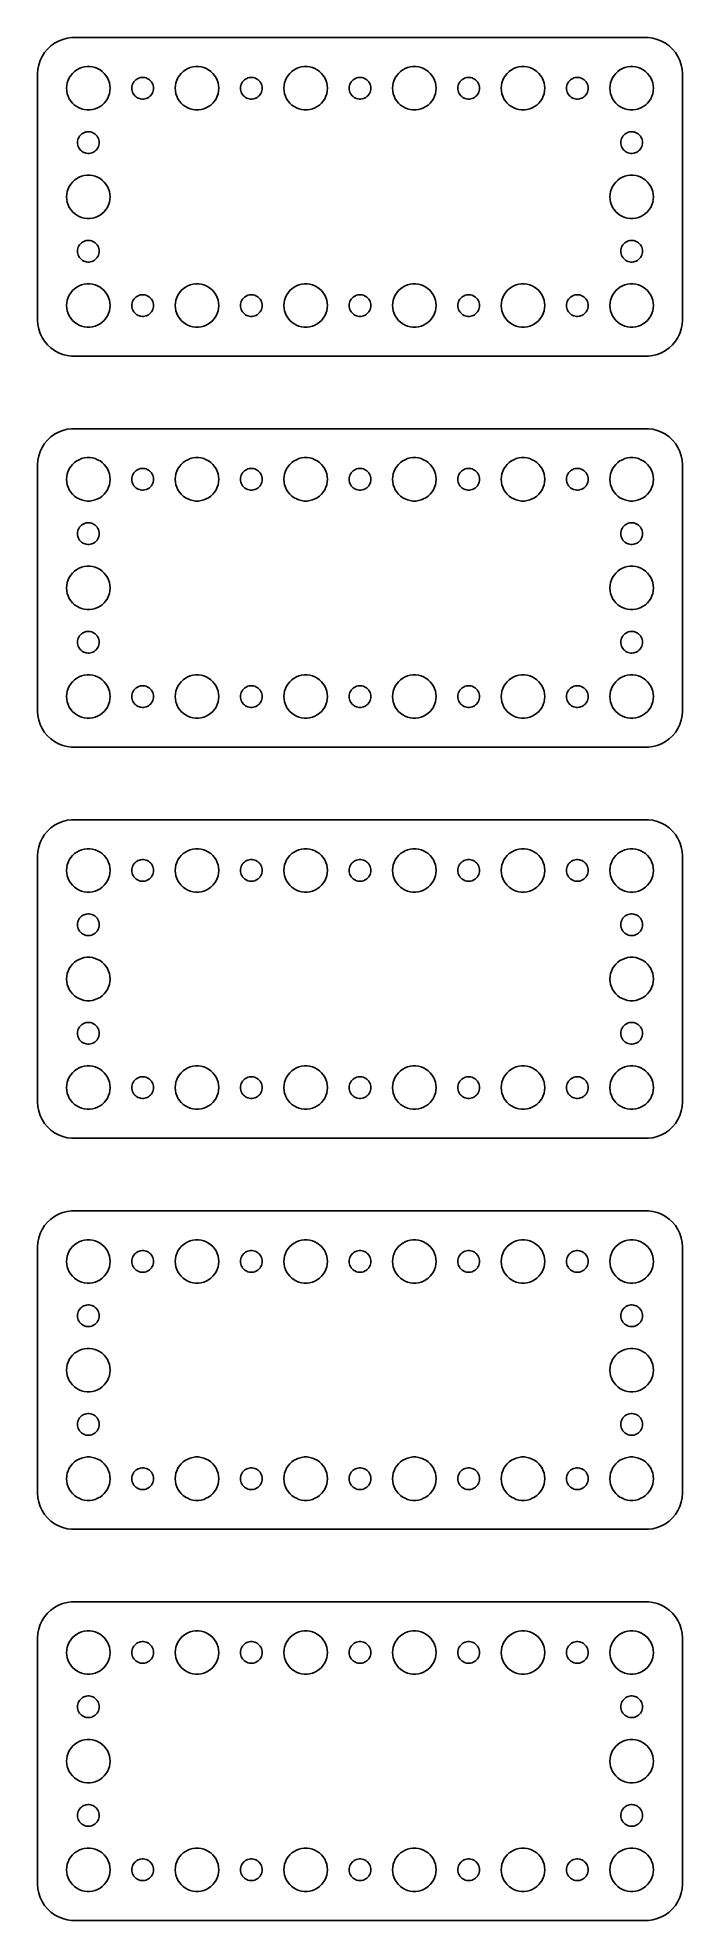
# Model space of a CAD drawing. Header units: metres. Extents: x -44 to 44, y 248 to 508.
import ezdxf

# ---------------------------------------------------------------- set-up
doc = ezdxf.new("R2010")
doc.units = ezdxf.units.M

msp = doc.modelspace()

# ---------------------------------------------------------------- linework, layer by layer
for p, q in [((-42.1791, 507.222), (-42.6871, 506.853)), ((-41.6289, 507.524), (-42.1791, 507.222)), ((-41.0451, 507.755), (-41.6289, 507.524)), ((-40.4369, 507.911), (-41.0451, 507.755)), ((-39.8139, 507.99), (-40.4369, 507.911)), ((39.8139, 507.99), (-39.8139, 507.99)), ((40.4369, 507.911), (39.8139, 507.99)), ((41.0451, 507.755), (40.4369, 507.911)), ((41.6289, 507.524), (41.0451, 507.755)), ((42.1791, 507.222), (41.6289, 507.524)), ((42.6871, 506.853), (42.1791, 507.222)), ((-44.1489, 504.841), (-44.3429, 504.243)), ((-43.8815, 505.409), (-44.1489, 504.841)), ((-43.5451, 505.939), (-43.8815, 505.409)), ((-43.1448, 506.423), (-43.5451, 505.939)), ((-42.6871, 506.853), (-43.1448, 506.423)), ((43.1448, 506.423), (42.6871, 506.853)), ((43.5451, 505.939), (43.1448, 506.423)), ((43.8815, 505.409), (43.5451, 505.939)), ((44.1489, 504.841), (43.8815, 505.409)), ((44.3429, 504.243), (44.1489, 504.841)), ((-44.4606, 503.627), (-44.5, 503)), ((-44.5, 503), (-44.5, 469)), ((-44.3429, 504.243), (-44.4606, 503.627)), ((-40.4057, 501.746), (-40.2893, 502.104)), ((-40.2893, 502.104), (-40.1289, 502.445)), ((-40.1289, 502.445), (-39.927, 502.763)), ((-39.927, 502.763), (-39.6869, 503.054)), ((-39.6869, 503.054), (-39.4123, 503.312)), ((-39.4123, 503.312), (-39.1075, 503.533)), ((-39.1075, 503.533), (-38.7773, 503.714)), ((-38.7773, 503.714), (-38.427, 503.853)), ((-38.427, 503.853), (-38.0621, 503.947)), ((-38.0621, 503.947), (-37.6884, 503.994)), ((-37.6884, 503.994), (-37.3116, 503.994)), ((-37.3116, 503.994), (-36.9379, 503.947)), ((-36.9379, 503.947), (-36.5729, 503.853)), ((-36.5729, 503.853), (-36.2227, 503.714)), ((-36.2227, 503.714), (-35.8925, 503.533)), ((-35.8925, 503.533), (-35.5877, 503.312)), ((-35.5877, 503.312), (-35.3131, 503.054)), ((-35.3131, 503.054), (-35.0729, 502.763)), ((-35.0729, 502.763), (-34.8711, 502.445)), ((-34.8711, 502.445), (-34.7107, 502.104)), ((-34.7107, 502.104), (-34.5942, 501.746)), ((-31.3145, 501.723), (-31.2135, 501.882)), ((-31.2135, 501.882), (-31.0934, 502.027)), ((-31.0934, 502.027), (-30.9561, 502.156)), ((-30.9561, 502.156), (-30.8037, 502.266)), ((-30.8037, 502.266), (-30.6387, 502.357)), ((-30.6387, 502.357), (-30.4635, 502.427)), ((-30.4635, 502.427), (-30.2811, 502.473)), ((-30.2811, 502.473), (-30.0942, 502.497)), ((-30.0942, 502.497), (-29.9058, 502.497)), ((-29.9058, 502.497), (-29.7189, 502.473)), ((-29.7189, 502.473), (-29.5365, 502.427)), ((-29.5365, 502.427), (-29.3613, 502.357)), ((-29.3613, 502.357), (-29.1963, 502.266)), ((-29.1963, 502.266), (-29.0439, 502.156)), ((-29.0439, 502.156), (-28.9065, 502.027)), ((-28.9065, 502.027), (-28.7865, 501.882)), ((-28.7865, 501.882), (-28.6855, 501.723)), ((-25.4057, 501.746), (-25.2893, 502.104)), ((-25.2893, 502.104), (-25.1289, 502.445)), ((-25.1289, 502.445), (-24.927, 502.763)), ((-24.927, 502.763), (-24.6869, 503.054)), ((-24.6869, 503.054), (-24.4123, 503.312)), ((-24.4123, 503.312), (-24.1075, 503.533)), ((-24.1075, 503.533), (-23.7773, 503.714)), ((-23.7773, 503.714), (-23.427, 503.853)), ((-23.427, 503.853), (-23.0621, 503.947)), ((-23.0621, 503.947), (-22.6884, 503.994)), ((-22.6884, 503.994), (-22.3116, 503.994)), ((-22.3116, 503.994), (-21.9379, 503.947)), ((-21.9379, 503.947), (-21.5729, 503.853)), ((-21.5729, 503.853), (-21.2227, 503.714)), ((-21.2227, 503.714), (-20.8925, 503.533)), ((-20.8925, 503.533), (-20.5877, 503.312)), ((-20.5877, 503.312), (-20.3131, 503.054)), ((-20.3131, 503.054), (-20.0729, 502.763)), ((-20.0729, 502.763), (-19.8711, 502.445)), ((-19.8711, 502.445), (-19.7107, 502.104)), ((-19.7107, 502.104), (-19.5942, 501.746)), ((-16.3145, 501.723), (-16.2135, 501.882)), ((-16.2135, 501.882), (-16.0934, 502.027)), ((-16.0934, 502.027), (-15.9561, 502.156)), ((-15.9561, 502.156), (-15.8037, 502.266)), ((-15.8037, 502.266), (-15.6387, 502.357)), ((-15.6387, 502.357), (-15.4635, 502.427)), ((-15.4635, 502.427), (-15.2811, 502.473)), ((-15.2811, 502.473), (-15.0942, 502.497)), ((-15.0942, 502.497), (-14.9058, 502.497)), ((-14.9058, 502.497), (-14.7189, 502.473)), ((-14.7189, 502.473), (-14.5365, 502.427)), ((-14.5365, 502.427), (-14.3613, 502.357)), ((-14.3613, 502.357), (-14.1963, 502.266)), ((-14.1963, 502.266), (-14.0439, 502.156)), ((-14.0439, 502.156), (-13.9065, 502.027)), ((-13.9065, 502.027), (-13.7865, 501.882)), ((-13.7865, 501.882), (-13.6855, 501.723)), ((-10.4057, 501.746), (-10.2893, 502.104)), ((-10.2893, 502.104), (-10.1289, 502.445)), ((-10.1289, 502.445), (-9.92705, 502.763)), ((-9.92705, 502.763), (-9.6869, 503.054)), ((-9.6869, 503.054), (-9.41226, 503.312)), ((-9.41226, 503.312), (-9.10747, 503.533)), ((-9.10747, 503.533), (-8.77733, 503.714)), ((-8.77733, 503.714), (-8.42705, 503.853)), ((-8.42705, 503.853), (-8.06213, 503.947)), ((-8.06213, 503.947), (-7.68837, 503.994)), ((-7.68837, 503.994), (-7.31161, 503.994)), ((-7.31161, 503.994), (-6.93785, 503.947)), ((-6.93785, 503.947), (-6.57294, 503.853)), ((-6.57294, 503.853), (-6.22266, 503.714)), ((-6.22266, 503.714), (-5.89252, 503.533)), ((-5.89252, 503.533), (-5.58772, 503.312)), ((-5.58772, 503.312), (-5.31308, 503.054)), ((-5.31308, 503.054), (-5.07294, 502.763)), ((-5.07294, 502.763), (-4.87108, 502.445)), ((-4.87108, 502.445), (-4.71066, 502.104)), ((-4.71066, 502.104), (-4.59424, 501.746)), ((-1.31445, 501.723), (-1.21352, 501.882)), ((-1.21352, 501.882), (-1.09344, 502.027)), ((-1.09344, 502.027), (-0.95613, 502.156)), ((-0.95613, 502.156), (-0.80373, 502.266)), ((-0.80373, 502.266), (-0.63866, 502.357)), ((-0.63866, 502.357), (-0.46352, 502.427)), ((-0.46352, 502.427), (-0.28107, 502.473)), ((-0.28107, 502.473), (-0.09418, 502.497)), ((-0.09418, 502.497), (0.09418, 502.497)), ((0.09418, 502.497), (0.28107, 502.473)), ((0.28107, 502.473), (0.46352, 502.427)), ((0.46352, 502.427), (0.63866, 502.357)), ((0.63866, 502.357), (0.80373, 502.266)), ((0.80373, 502.266), (0.95613, 502.156)), ((0.95613, 502.156), (1.09344, 502.027)), ((1.09344, 502.027), (1.21352, 501.882)), ((1.21352, 501.882), (1.31445, 501.723)), ((4.59424, 501.746), (4.71066, 502.104)), ((4.71066, 502.104), (4.87108, 502.445)), ((4.87108, 502.445), (5.07294, 502.763)), ((5.07294, 502.763), (5.31308, 503.054)), ((5.31308, 503.054), (5.58772, 503.312)), ((5.58772, 503.312), (5.89252, 503.533)), ((5.89252, 503.533), (6.22266, 503.714)), ((6.22266, 503.714), (6.57294, 503.853)), ((6.57294, 503.853), (6.93785, 503.947)), ((6.93785, 503.947), (7.31161, 503.994)), ((7.31161, 503.994), (7.68837, 503.994)), ((7.68837, 503.994), (8.06213, 503.947)), ((8.06213, 503.947), (8.42705, 503.853)), ((8.42705, 503.853), (8.77733, 503.714)), ((8.77733, 503.714), (9.10747, 503.533)), ((9.10747, 503.533), (9.41226, 503.312)), ((9.41226, 503.312), (9.6869, 503.054)), ((9.6869, 503.054), (9.92705, 502.763)), ((9.92705, 502.763), (10.1289, 502.445)), ((10.1289, 502.445), (10.2893, 502.104)), ((10.2893, 502.104), (10.4057, 501.746)), ((13.6855, 501.723), (13.7865, 501.882)), ((13.7865, 501.882), (13.9065, 502.027)), ((13.9065, 502.027), (14.0439, 502.156)), ((14.0439, 502.156), (14.1963, 502.266)), ((14.1963, 502.266), (14.3613, 502.357)), ((14.3613, 502.357), (14.5365, 502.427)), ((14.5365, 502.427), (14.7189, 502.473)), ((14.7189, 502.473), (14.9058, 502.497)), ((14.9058, 502.497), (15.0942, 502.497)), ((15.0942, 502.497), (15.2811, 502.473)), ((15.2811, 502.473), (15.4635, 502.427)), ((15.4635, 502.427), (15.6387, 502.357)), ((15.6387, 502.357), (15.8037, 502.266)), ((15.8037, 502.266), (15.9561, 502.156)), ((15.9561, 502.156), (16.0934, 502.027)), ((16.0934, 502.027), (16.2135, 501.882)), ((16.2135, 501.882), (16.3145, 501.723)), ((19.5942, 501.746), (19.7107, 502.104)), ((19.7107, 502.104), (19.8711, 502.445)), ((19.8711, 502.445), (20.0729, 502.763)), ((20.0729, 502.763), (20.3131, 503.054)), ((20.3131, 503.054), (20.5877, 503.312)), ((20.5877, 503.312), (20.8925, 503.533)), ((20.8925, 503.533), (21.2227, 503.714)), ((21.2227, 503.714), (21.5729, 503.853)), ((21.5729, 503.853), (21.9379, 503.947)), ((21.9379, 503.947), (22.3116, 503.994)), ((22.3116, 503.994), (22.6884, 503.994)), ((22.6884, 503.994), (23.0621, 503.947)), ((23.0621, 503.947), (23.427, 503.853)), ((23.427, 503.853), (23.7773, 503.714)), ((23.7773, 503.714), (24.1075, 503.533)), ((24.1075, 503.533), (24.4123, 503.312)), ((24.4123, 503.312), (24.6869, 503.054)), ((24.6869, 503.054), (24.927, 502.763)), ((24.927, 502.763), (25.1289, 502.445)), ((25.1289, 502.445), (25.2893, 502.104)), ((25.2893, 502.104), (25.4057, 501.746)), ((28.6855, 501.723), (28.7865, 501.882)), ((28.7865, 501.882), (28.9065, 502.027)), ((28.9065, 502.027), (29.0439, 502.156)), ((29.0439, 502.156), (29.1963, 502.266)), ((29.1963, 502.266), (29.3613, 502.357)), ((29.3613, 502.357), (29.5365, 502.427)), ((29.5365, 502.427), (29.7189, 502.473)), ((29.7189, 502.473), (29.9058, 502.497)), ((29.9058, 502.497), (30.0942, 502.497)), ((30.0942, 502.497), (30.2811, 502.473)), ((30.2811, 502.473), (30.4635, 502.427)), ((30.4635, 502.427), (30.6387, 502.357)), ((30.6387, 502.357), (30.8037, 502.266)), ((30.8037, 502.266), (30.9561, 502.156)), ((30.9561, 502.156), (31.0934, 502.027)), ((31.0934, 502.027), (31.2135, 501.882)), ((31.2135, 501.882), (31.3145, 501.723)), ((34.5942, 501.746), (34.7107, 502.104)), ((34.7107, 502.104), (34.8711, 502.445)), ((34.8711, 502.445), (35.0729, 502.763)), ((35.0729, 502.763), (35.3131, 503.054)), ((35.3131, 503.054), (35.5877, 503.312)), ((35.5877, 503.312), (35.8925, 503.533)), ((35.8925, 503.533), (36.2227, 503.714)), ((36.2227, 503.714), (36.5729, 503.853)), ((36.5729, 503.853), (36.9379, 503.947)), ((36.9379, 503.947), (37.3116, 503.994)), ((37.3116, 503.994), (37.6884, 503.994)), ((37.6884, 503.994), (38.0621, 503.947)), ((38.0621, 503.947), (38.427, 503.853)), ((38.427, 503.853), (38.7773, 503.714)), ((38.7773, 503.714), (39.1075, 503.533)), ((39.1075, 503.533), (39.4123, 503.312)), ((39.4123, 503.312), (39.6869, 503.054)), ((39.6869, 503.054), (39.927, 502.763)), ((39.927, 502.763), (40.1289, 502.445)), ((40.1289, 502.445), (40.2893, 502.104)), ((40.2893, 502.104), (40.4057, 501.746)), ((44.4606, 503.627), (44.3429, 504.243)), ((44.5, 503), (44.4606, 503.627)), ((44.5, 469), (44.5, 503)), ((-40.5, 501), (-40.4763, 501.376)), ((-40.4763, 500.624), (-40.5, 501)), ((-40.4763, 501.376), (-40.4057, 501.746)), ((-40.4057, 500.254), (-40.4763, 500.624)), ((-40.2893, 499.896), (-40.4057, 500.254)), ((-40.1289, 499.555), (-40.2893, 499.896)), ((-39.927, 499.237), (-40.1289, 499.555)), ((-39.6869, 498.946), (-39.927, 499.237)), ((-35.0729, 499.237), (-35.3131, 498.946)), ((-34.8711, 499.555), (-35.0729, 499.237)), ((-34.7107, 499.896), (-34.8711, 499.555)), ((-34.5942, 500.254), (-34.7107, 499.896)), ((-34.5942, 501.746), (-34.5237, 501.376)), ((-34.5237, 500.624), (-34.5942, 500.254)), ((-34.5237, 501.376), (-34.5, 501)), ((-34.5, 501), (-34.5237, 500.624)), ((-31.5, 501), (-31.4882, 501.188)), ((-31.4882, 500.812), (-31.5, 501)), ((-31.4882, 501.188), (-31.4529, 501.373)), ((-31.4529, 500.627), (-31.4882, 500.812)), ((-31.4529, 501.373), (-31.3947, 501.552)), ((-31.3947, 500.448), (-31.4529, 500.627)), ((-31.3947, 501.552), (-31.3145, 501.723)), ((-31.3145, 500.277), (-31.3947, 500.448)), ((-31.2135, 500.118), (-31.3145, 500.277)), ((-31.0934, 499.973), (-31.2135, 500.118)), ((-30.9561, 499.844), (-31.0934, 499.973)), ((-30.8037, 499.734), (-30.9561, 499.844)), ((-30.6387, 499.643), (-30.8037, 499.734)), ((-30.4635, 499.573), (-30.6387, 499.643)), ((-30.2811, 499.527), (-30.4635, 499.573)), ((-30.0942, 499.503), (-30.2811, 499.527)), ((-29.9058, 499.503), (-30.0942, 499.503)), ((-29.7189, 499.527), (-29.9058, 499.503)), ((-29.5365, 499.573), (-29.7189, 499.527)), ((-29.3613, 499.643), (-29.5365, 499.573)), ((-29.1963, 499.734), (-29.3613, 499.643)), ((-29.0439, 499.844), (-29.1963, 499.734)), ((-28.9065, 499.973), (-29.0439, 499.844)), ((-28.7865, 500.118), (-28.9065, 499.973)), ((-28.6855, 500.277), (-28.7865, 500.118)), ((-28.6855, 501.723), (-28.6053, 501.552)), ((-28.6053, 500.448), (-28.6855, 500.277)), ((-28.6053, 501.552), (-28.5471, 501.373)), ((-28.5471, 500.627), (-28.6053, 500.448)), ((-28.5471, 501.373), (-28.5118, 501.188)), ((-28.5118, 500.812), (-28.5471, 500.627)), ((-28.5118, 501.188), (-28.5, 501)), ((-28.5, 501), (-28.5118, 500.812)), ((-25.5, 501), (-25.4763, 501.376)), ((-25.4763, 500.624), (-25.5, 501)), ((-25.4763, 501.376), (-25.4057, 501.746)), ((-25.4057, 500.254), (-25.4763, 500.624)), ((-25.2893, 499.896), (-25.4057, 500.254)), ((-25.1289, 499.555), (-25.2893, 499.896)), ((-24.927, 499.237), (-25.1289, 499.555)), ((-24.6869, 498.946), (-24.927, 499.237)), ((-20.0729, 499.237), (-20.3131, 498.946)), ((-19.8711, 499.555), (-20.0729, 499.237)), ((-19.7107, 499.896), (-19.8711, 499.555)), ((-19.5942, 500.254), (-19.7107, 499.896)), ((-19.5942, 501.746), (-19.5237, 501.376)), ((-19.5237, 500.624), (-19.5942, 500.254)), ((-19.5237, 501.376), (-19.5, 501)), ((-19.5, 501), (-19.5237, 500.624)), ((-16.5, 501), (-16.4882, 501.188)), ((-16.4882, 500.812), (-16.5, 501)), ((-16.4882, 501.188), (-16.4529, 501.373)), ((-16.4529, 500.627), (-16.4882, 500.812)), ((-16.4529, 501.373), (-16.3947, 501.552)), ((-16.3947, 500.448), (-16.4529, 500.627)), ((-16.3947, 501.552), (-16.3145, 501.723)), ((-16.3145, 500.277), (-16.3947, 500.448)), ((-16.2135, 500.118), (-16.3145, 500.277)), ((-16.0934, 499.973), (-16.2135, 500.118)), ((-15.9561, 499.844), (-16.0934, 499.973)), ((-15.8037, 499.734), (-15.9561, 499.844)), ((-15.6387, 499.643), (-15.8037, 499.734)), ((-15.4635, 499.573), (-15.6387, 499.643)), ((-15.2811, 499.527), (-15.4635, 499.573)), ((-15.0942, 499.503), (-15.2811, 499.527)), ((-14.9058, 499.503), (-15.0942, 499.503)), ((-14.7189, 499.527), (-14.9058, 499.503)), ((-14.5365, 499.573), (-14.7189, 499.527)), ((-14.3613, 499.643), (-14.5365, 499.573)), ((-14.1963, 499.734), (-14.3613, 499.643)), ((-14.0439, 499.844), (-14.1963, 499.734)), ((-13.9065, 499.973), (-14.0439, 499.844)), ((-13.7865, 500.118), (-13.9065, 499.973)), ((-13.6855, 500.277), (-13.7865, 500.118)), ((-13.6855, 501.723), (-13.6053, 501.552)), ((-13.6053, 500.448), (-13.6855, 500.277)), ((-13.6053, 501.552), (-13.5471, 501.373)), ((-13.5471, 500.627), (-13.6053, 500.448)), ((-13.5471, 501.373), (-13.5118, 501.188)), ((-13.5118, 500.812), (-13.5471, 500.627)), ((-13.5118, 501.188), (-13.5, 501)), ((-13.5, 501), (-13.5118, 500.812)), ((-10.5, 501), (-10.4763, 501.376)), ((-10.4763, 500.624), (-10.5, 501)), ((-10.4763, 501.376), (-10.4057, 501.746)), ((-10.4057, 500.254), (-10.4763, 500.624)), ((-10.2893, 499.896), (-10.4057, 500.254)), ((-10.1289, 499.555), (-10.2893, 499.896)), ((-9.92705, 499.237), (-10.1289, 499.555)), ((-9.6869, 498.946), (-9.92705, 499.237)), ((-5.07294, 499.237), (-5.31308, 498.946)), ((-4.87108, 499.555), (-5.07294, 499.237)), ((-4.71066, 499.896), (-4.87108, 499.555)), ((-4.59424, 500.254), (-4.71066, 499.896)), ((-4.59424, 501.746), (-4.52365, 501.376)), ((-4.52365, 500.624), (-4.59424, 500.254)), ((-4.52365, 501.376), (-4.5, 501)), ((-4.5, 501), (-4.52365, 500.624)), ((-1.5, 501), (-1.48816, 501.188)), ((-1.48816, 500.812), (-1.5, 501)), ((-1.48816, 501.188), (-1.45287, 501.373)), ((-1.45287, 500.627), (-1.48816, 500.812)), ((-1.45287, 501.373), (-1.39465, 501.552)), ((-1.39465, 500.448), (-1.45287, 500.627)), ((-1.39465, 501.552), (-1.31445, 501.723)), ((-1.31445, 500.277), (-1.39465, 500.448)), ((-1.21352, 500.118), (-1.31445, 500.277)), ((-1.09344, 499.973), (-1.21352, 500.118)), ((-0.95613, 499.844), (-1.09344, 499.973)), ((-0.80373, 499.734), (-0.95613, 499.844)), ((-0.63866, 499.643), (-0.80373, 499.734)), ((-0.46352, 499.573), (-0.63866, 499.643)), ((-0.28107, 499.527), (-0.46352, 499.573)), ((-0.09418, 499.503), (-0.28107, 499.527)), ((0.09418, 499.503), (-0.09418, 499.503)), ((0.28107, 499.527), (0.09418, 499.503)), ((0.46352, 499.573), (0.28107, 499.527)), ((0.63866, 499.643), (0.46352, 499.573)), ((0.80373, 499.734), (0.63866, 499.643)), ((0.95613, 499.844), (0.80373, 499.734)), ((1.09344, 499.973), (0.95613, 499.844)), ((1.21352, 500.118), (1.09344, 499.973)), ((1.31445, 500.277), (1.21352, 500.118)), ((1.31445, 501.723), (1.39465, 501.552)), ((1.39465, 500.448), (1.31445, 500.277)), ((1.39465, 501.552), (1.45287, 501.373)), ((1.45287, 500.627), (1.39465, 500.448)), ((1.45287, 501.373), (1.48816, 501.188)), ((1.48816, 500.812), (1.45287, 500.627)), ((1.48816, 501.188), (1.5, 501)), ((1.5, 501), (1.48816, 500.812)), ((4.5, 501), (4.52365, 501.376)), ((4.52365, 500.624), (4.5, 501)), ((4.52365, 501.376), (4.59424, 501.746)), ((4.59424, 500.254), (4.52365, 500.624)), ((4.71066, 499.896), (4.59424, 500.254)), ((4.87108, 499.555), (4.71066, 499.896)), ((5.07294, 499.237), (4.87108, 499.555)), ((5.31308, 498.946), (5.07294, 499.237)), ((9.92705, 499.237), (9.6869, 498.946)), ((10.1289, 499.555), (9.92705, 499.237)), ((10.2893, 499.896), (10.1289, 499.555)), ((10.4057, 500.254), (10.2893, 499.896)), ((10.4057, 501.746), (10.4763, 501.376)), ((10.4763, 500.624), (10.4057, 500.254)), ((10.4763, 501.376), (10.5, 501)), ((10.5, 501), (10.4763, 500.624)), ((13.5, 501), (13.5118, 501.188)), ((13.5118, 500.812), (13.5, 501)), ((13.5118, 501.188), (13.5471, 501.373)), ((13.5471, 500.627), (13.5118, 500.812)), ((13.5471, 501.373), (13.6053, 501.552)), ((13.6053, 500.448), (13.5471, 500.627)), ((13.6053, 501.552), (13.6855, 501.723)), ((13.6855, 500.277), (13.6053, 500.448)), ((13.7865, 500.118), (13.6855, 500.277)), ((13.9065, 499.973), (13.7865, 500.118)), ((14.0439, 499.844), (13.9065, 499.973)), ((14.1963, 499.734), (14.0439, 499.844)), ((14.3613, 499.643), (14.1963, 499.734)), ((14.5365, 499.573), (14.3613, 499.643)), ((14.7189, 499.527), (14.5365, 499.573)), ((14.9058, 499.503), (14.7189, 499.527)), ((15.0942, 499.503), (14.9058, 499.503)), ((15.2811, 499.527), (15.0942, 499.503)), ((15.4635, 499.573), (15.2811, 499.527)), ((15.6387, 499.643), (15.4635, 499.573)), ((15.8037, 499.734), (15.6387, 499.643)), ((15.9561, 499.844), (15.8037, 499.734)), ((16.0934, 499.973), (15.9561, 499.844)), ((16.2135, 500.118), (16.0934, 499.973)), ((16.3145, 500.277), (16.2135, 500.118)), ((16.3145, 501.723), (16.3947, 501.552)), ((16.3947, 500.448), (16.3145, 500.277)), ((16.3947, 501.552), (16.4529, 501.373)), ((16.4529, 500.627), (16.3947, 500.448)), ((16.4529, 501.373), (16.4882, 501.188)), ((16.4882, 500.812), (16.4529, 500.627)), ((16.4882, 501.188), (16.5, 501)), ((16.5, 501), (16.4882, 500.812)), ((19.5, 501), (19.5237, 501.376)), ((19.5237, 500.624), (19.5, 501)), ((19.5237, 501.376), (19.5942, 501.746)), ((19.5942, 500.254), (19.5237, 500.624)), ((19.7107, 499.896), (19.5942, 500.254)), ((19.8711, 499.555), (19.7107, 499.896)), ((20.0729, 499.237), (19.8711, 499.555)), ((20.3131, 498.946), (20.0729, 499.237)), ((24.927, 499.237), (24.6869, 498.946)), ((25.1289, 499.555), (24.927, 499.237)), ((25.2893, 499.896), (25.1289, 499.555)), ((25.4057, 500.254), (25.2893, 499.896)), ((25.4057, 501.746), (25.4763, 501.376)), ((25.4763, 500.624), (25.4057, 500.254)), ((25.4763, 501.376), (25.5, 501)), ((25.5, 501), (25.4763, 500.624)), ((28.5, 501), (28.5118, 501.188)), ((28.5118, 500.812), (28.5, 501)), ((28.5118, 501.188), (28.5471, 501.373)), ((28.5471, 500.627), (28.5118, 500.812)), ((28.5471, 501.373), (28.6053, 501.552)), ((28.6053, 500.448), (28.5471, 500.627)), ((28.6053, 501.552), (28.6855, 501.723)), ((28.6855, 500.277), (28.6053, 500.448)), ((28.7865, 500.118), (28.6855, 500.277)), ((28.9065, 499.973), (28.7865, 500.118)), ((29.0439, 499.844), (28.9065, 499.973)), ((29.1963, 499.734), (29.0439, 499.844)), ((29.3613, 499.643), (29.1963, 499.734)), ((29.5365, 499.573), (29.3613, 499.643)), ((29.7189, 499.527), (29.5365, 499.573)), ((29.9058, 499.503), (29.7189, 499.527)), ((30.0942, 499.503), (29.9058, 499.503)), ((30.2811, 499.527), (30.0942, 499.503)), ((30.4635, 499.573), (30.2811, 499.527)), ((30.6387, 499.643), (30.4635, 499.573)), ((30.8037, 499.734), (30.6387, 499.643)), ((30.9561, 499.844), (30.8037, 499.734)), ((31.0934, 499.973), (30.9561, 499.844)), ((31.2135, 500.118), (31.0934, 499.973)), ((31.3145, 500.277), (31.2135, 500.118)), ((31.3145, 501.723), (31.3947, 501.552)), ((31.3947, 500.448), (31.3145, 500.277)), ((31.3947, 501.552), (31.4529, 501.373)), ((31.4529, 500.627), (31.3947, 500.448)), ((31.4529, 501.373), (31.4882, 501.188)), ((31.4882, 500.812), (31.4529, 500.627)), ((31.4882, 501.188), (31.5, 501)), ((31.5, 501), (31.4882, 500.812)), ((34.5, 501), (34.5237, 501.376)), ((34.5237, 500.624), (34.5, 501)), ((34.5237, 501.376), (34.5942, 501.746)), ((34.5942, 500.254), (34.5237, 500.624)), ((34.7107, 499.896), (34.5942, 500.254)), ((34.8711, 499.555), (34.7107, 499.896)), ((35.0729, 499.237), (34.8711, 499.555)), ((35.3131, 498.946), (35.0729, 499.237)), ((39.927, 499.237), (39.6869, 498.946)), ((40.1289, 499.555), (39.927, 499.237)), ((40.2893, 499.896), (40.1289, 499.555)), ((40.4057, 500.254), (40.2893, 499.896)), ((40.4057, 501.746), (40.4763, 501.376)), ((40.4763, 500.624), (40.4057, 500.254)), ((40.4763, 501.376), (40.5, 501)), ((40.5, 501), (40.4763, 500.624)), ((-39.4123, 498.688), (-39.6869, 498.946)), ((-39.1075, 498.467), (-39.4123, 498.688)), ((-38.7773, 498.286), (-39.1075, 498.467)), ((-38.427, 498.147), (-38.7773, 498.286)), ((-38.0621, 498.053), (-38.427, 498.147)), ((-37.6884, 498.006), (-38.0621, 498.053)), ((-37.3116, 498.006), (-37.6884, 498.006)), ((-36.9379, 498.053), (-37.3116, 498.006)), ((-36.5729, 498.147), (-36.9379, 498.053)), ((-36.2227, 498.286), (-36.5729, 498.147)), ((-35.8925, 498.467), (-36.2227, 498.286)), ((-35.5877, 498.688), (-35.8925, 498.467)), ((-35.3131, 498.946), (-35.5877, 498.688)), ((-24.4123, 498.688), (-24.6869, 498.946)), ((-24.1075, 498.467), (-24.4123, 498.688)), ((-23.7773, 498.286), (-24.1075, 498.467)), ((-23.427, 498.147), (-23.7773, 498.286)), ((-23.0621, 498.053), (-23.427, 498.147)), ((-22.6884, 498.006), (-23.0621, 498.053)), ((-22.3116, 498.006), (-22.6884, 498.006)), ((-21.9379, 498.053), (-22.3116, 498.006)), ((-21.5729, 498.147), (-21.9379, 498.053)), ((-21.2227, 498.286), (-21.5729, 498.147)), ((-20.8925, 498.467), (-21.2227, 498.286)), ((-20.5877, 498.688), (-20.8925, 498.467)), ((-20.3131, 498.946), (-20.5877, 498.688)), ((-9.41226, 498.688), (-9.6869, 498.946)), ((-9.10747, 498.467), (-9.41226, 498.688)), ((-8.77733, 498.286), (-9.10747, 498.467)), ((-8.42705, 498.147), (-8.77733, 498.286)), ((-8.06213, 498.053), (-8.42705, 498.147)), ((-7.68837, 498.006), (-8.06213, 498.053)), ((-7.31161, 498.006), (-7.68837, 498.006)), ((-6.93785, 498.053), (-7.31161, 498.006)), ((-6.57294, 498.147), (-6.93785, 498.053)), ((-6.22266, 498.286), (-6.57294, 498.147)), ((-5.89252, 498.467), (-6.22266, 498.286)), ((-5.58772, 498.688), (-5.89252, 498.467)), ((-5.31308, 498.946), (-5.58772, 498.688)), ((5.58772, 498.688), (5.31308, 498.946)), ((5.89252, 498.467), (5.58772, 498.688)), ((6.22266, 498.286), (5.89252, 498.467)), ((6.57294, 498.147), (6.22266, 498.286)), ((6.93785, 498.053), (6.57294, 498.147)), ((7.31161, 498.006), (6.93785, 498.053)), ((7.68837, 498.006), (7.31161, 498.006)), ((8.06213, 498.053), (7.68837, 498.006)), ((8.42705, 498.147), (8.06213, 498.053)), ((8.77733, 498.286), (8.42705, 498.147)), ((9.10747, 498.467), (8.77733, 498.286)), ((9.41226, 498.688), (9.10747, 498.467)), ((9.6869, 498.946), (9.41226, 498.688)), ((20.5877, 498.688), (20.3131, 498.946)), ((20.8925, 498.467), (20.5877, 498.688)), ((21.2227, 498.286), (20.8925, 498.467)), ((21.5729, 498.147), (21.2227, 498.286)), ((21.9379, 498.053), (21.5729, 498.147)), ((22.3116, 498.006), (21.9379, 498.053)), ((22.6884, 498.006), (22.3116, 498.006)), ((23.0621, 498.053), (22.6884, 498.006)), ((23.427, 498.147), (23.0621, 498.053)), ((23.7773, 498.286), (23.427, 498.147)), ((24.1075, 498.467), (23.7773, 498.286)), ((24.4123, 498.688), (24.1075, 498.467)), ((24.6869, 498.946), (24.4123, 498.688)), ((35.5877, 498.688), (35.3131, 498.946)), ((35.8925, 498.467), (35.5877, 498.688)), ((36.2227, 498.286), (35.8925, 498.467)), ((36.5729, 498.147), (36.2227, 498.286)), ((36.9379, 498.053), (36.5729, 498.147)), ((37.3116, 498.006), (36.9379, 498.053)), ((37.6884, 498.006), (37.3116, 498.006)), ((38.0621, 498.053), (37.6884, 498.006)), ((38.427, 498.147), (38.0621, 498.053)), ((38.7773, 498.286), (38.427, 498.147)), ((39.1075, 498.467), (38.7773, 498.286)), ((39.4123, 498.688), (39.1075, 498.467)), ((39.6869, 498.946), (39.4123, 498.688)), ((-38.9529, 493.873), (-38.8947, 494.052)), ((-38.8947, 494.052), (-38.8145, 494.223)), ((-38.8145, 494.223), (-38.7135, 494.382)), ((-38.7135, 494.382), (-38.5934, 494.527)), ((-38.5934, 494.527), (-38.4561, 494.656)), ((-38.4561, 494.656), (-38.3037, 494.766)), ((-38.3037, 494.766), (-38.1387, 494.857)), ((-38.1387, 494.857), (-37.9635, 494.927)), ((-37.9635, 494.927), (-37.7811, 494.973)), ((-37.7811, 494.973), (-37.5942, 494.997)), ((-37.5942, 494.997), (-37.4058, 494.997)), ((-37.4058, 494.997), (-37.2189, 494.973)), ((-37.2189, 494.973), (-37.0365, 494.927)), ((-37.0365, 494.927), (-36.8613, 494.857)), ((-36.8613, 494.857), (-36.6963, 494.766)), ((-36.6963, 494.766), (-36.5439, 494.656)), ((-36.5439, 494.656), (-36.4065, 494.527)), ((-36.4065, 494.527), (-36.2865, 494.382)), ((-36.2865, 494.382), (-36.1855, 494.223)), ((-36.1855, 494.223), (-36.1053, 494.052)), ((-36.1053, 494.052), (-36.0471, 493.873)), ((36.0471, 493.873), (36.1053, 494.052)), ((36.1053, 494.052), (36.1855, 494.223)), ((36.1855, 494.223), (36.2865, 494.382)), ((36.2865, 494.382), (36.4065, 494.527)), ((36.4065, 494.527), (36.5439, 494.656)), ((36.5439, 494.656), (36.6963, 494.766)), ((36.6963, 494.766), (36.8613, 494.857)), ((36.8613, 494.857), (37.0365, 494.927)), ((37.0365, 494.927), (37.2189, 494.973)), ((37.2189, 494.973), (37.4058, 494.997)), ((37.4058, 494.997), (37.5942, 494.997)), ((37.5942, 494.997), (37.7811, 494.973)), ((37.7811, 494.973), (37.9635, 494.927)), ((37.9635, 494.927), (38.1387, 494.857)), ((38.1387, 494.857), (38.3037, 494.766)), ((38.3037, 494.766), (38.4561, 494.656)), ((38.4561, 494.656), (38.5934, 494.527)), ((38.5934, 494.527), (38.7135, 494.382)), ((38.7135, 494.382), (38.8145, 494.223)), ((38.8145, 494.223), (38.8947, 494.052)), ((38.8947, 494.052), (38.9529, 493.873)), ((-39, 493.5), (-38.9882, 493.688)), ((-38.9882, 493.312), (-39, 493.5)), ((-38.9882, 493.688), (-38.9529, 493.873)), ((-38.9529, 493.127), (-38.9882, 493.312)), ((-38.8947, 492.948), (-38.9529, 493.127)), ((-38.8145, 492.777), (-38.8947, 492.948)), ((-38.7135, 492.618), (-38.8145, 492.777)), ((-38.5934, 492.473), (-38.7135, 492.618)), ((-38.4561, 492.344), (-38.5934, 492.473)), ((-38.3037, 492.234), (-38.4561, 492.344)), ((-38.1387, 492.143), (-38.3037, 492.234)), ((-37.9635, 492.073), (-38.1387, 492.143)), ((-37.7811, 492.027), (-37.9635, 492.073)), ((-37.5942, 492.003), (-37.7811, 492.027)), ((-37.4058, 492.003), (-37.5942, 492.003)), ((-37.2189, 492.027), (-37.4058, 492.003)), ((-37.0365, 492.073), (-37.2189, 492.027)), ((-36.8613, 492.143), (-37.0365, 492.073)), ((-36.6963, 492.234), (-36.8613, 492.143)), ((-36.5439, 492.344), (-36.6963, 492.234)), ((-36.4065, 492.473), (-36.5439, 492.344)), ((-36.2865, 492.618), (-36.4065, 492.473)), ((-36.1855, 492.777), (-36.2865, 492.618)), ((-36.1053, 492.948), (-36.1855, 492.777)), ((-36.0471, 493.127), (-36.1053, 492.948)), ((-36.0471, 493.873), (-36.0118, 493.688)), ((-36.0118, 493.312), (-36.0471, 493.127)), ((-36.0118, 493.688), (-36, 493.5)), ((-36, 493.5), (-36.0118, 493.312)), ((36, 493.5), (36.0118, 493.688)), ((36.0118, 493.312), (36, 493.5)), ((36.0118, 493.688), (36.0471, 493.873)), ((36.0471, 493.127), (36.0118, 493.312)), ((36.1053, 492.948), (36.0471, 493.127)), ((36.1855, 492.777), (36.1053, 492.948)), ((36.2865, 492.618), (36.1855, 492.777)), ((36.4065, 492.473), (36.2865, 492.618)), ((36.5439, 492.344), (36.4065, 492.473)), ((36.6963, 492.234), (36.5439, 492.344)), ((36.8613, 492.143), (36.6963, 492.234)), ((37.0365, 492.073), (36.8613, 492.143)), ((37.2189, 492.027), (37.0365, 492.073)), ((37.4058, 492.003), (37.2189, 492.027)), ((37.5942, 492.003), (37.4058, 492.003)), ((37.7811, 492.027), (37.5942, 492.003)), ((37.9635, 492.073), (37.7811, 492.027)), ((38.1387, 492.143), (37.9635, 492.073)), ((38.3037, 492.234), (38.1387, 492.143)), ((38.4561, 492.344), (38.3037, 492.234)), ((38.5934, 492.473), (38.4561, 492.344)), ((38.7135, 492.618), (38.5934, 492.473)), ((38.8145, 492.777), (38.7135, 492.618)), ((38.8947, 492.948), (38.8145, 492.777)), ((38.9529, 493.127), (38.8947, 492.948)), ((38.9529, 493.873), (38.9882, 493.688)), ((38.9882, 493.312), (38.9529, 493.127)), ((38.9882, 493.688), (39, 493.5)), ((39, 493.5), (38.9882, 493.312)), ((-38.7773, 488.714), (-38.427, 488.853)), ((-38.427, 488.853), (-38.0621, 488.947)), ((-38.0621, 488.947), (-37.6884, 488.994)), ((-37.6884, 488.994), (-37.3116, 488.994)), ((-37.3116, 488.994), (-36.9379, 488.947)), ((-36.9379, 488.947), (-36.5729, 488.853)), ((-36.5729, 488.853), (-36.2227, 488.714)), ((36.2227, 488.714), (36.5729, 488.853)), ((36.5729, 488.853), (36.9379, 488.947)), ((36.9379, 488.947), (37.3116, 488.994)), ((37.3116, 488.994), (37.6884, 488.994)), ((37.6884, 488.994), (38.0621, 488.947)), ((38.0621, 488.947), (38.427, 488.853)), ((38.427, 488.853), (38.7773, 488.714)), ((-40.5, 486), (-40.4763, 486.376)), ((-40.4763, 486.376), (-40.4057, 486.746)), ((-40.4057, 486.746), (-40.2893, 487.104)), ((-40.2893, 487.104), (-40.1289, 487.445)), ((-40.1289, 487.445), (-39.927, 487.763)), ((-39.927, 487.763), (-39.6869, 488.054)), ((-39.6869, 488.054), (-39.4123, 488.312)), ((-39.4123, 488.312), (-39.1075, 488.533)), ((-39.1075, 488.533), (-38.7773, 488.714)), ((-36.2227, 488.714), (-35.8925, 488.533)), ((-35.8925, 488.533), (-35.5877, 488.312)), ((-35.5877, 488.312), (-35.3131, 488.054)), ((-35.3131, 488.054), (-35.0729, 487.763)), ((-35.0729, 487.763), (-34.8711, 487.445)), ((-34.8711, 487.445), (-34.7107, 487.104)), ((-34.7107, 487.104), (-34.5942, 486.746)), ((-34.5942, 486.746), (-34.5237, 486.376)), ((-34.5237, 486.376), (-34.5, 486)), ((34.5, 486), (34.5237, 486.376)), ((34.5237, 486.376), (34.5942, 486.746)), ((34.5942, 486.746), (34.7107, 487.104)), ((34.7107, 487.104), (34.8711, 487.445)), ((34.8711, 487.445), (35.0729, 487.763)), ((35.0729, 487.763), (35.3131, 488.054)), ((35.3131, 488.054), (35.5877, 488.312)), ((35.5877, 488.312), (35.8925, 488.533)), ((35.8925, 488.533), (36.2227, 488.714)), ((38.7773, 488.714), (39.1075, 488.533)), ((39.1075, 488.533), (39.4123, 488.312)), ((39.4123, 488.312), (39.6869, 488.054)), ((39.6869, 488.054), (39.927, 487.763)), ((39.927, 487.763), (40.1289, 487.445)), ((40.1289, 487.445), (40.2893, 487.104)), ((40.2893, 487.104), (40.4057, 486.746)), ((40.4057, 486.746), (40.4763, 486.376)), ((40.4763, 486.376), (40.5, 486)), ((-40.4763, 485.624), (-40.5, 486)), ((-40.4057, 485.254), (-40.4763, 485.624)), ((-40.2893, 484.896), (-40.4057, 485.254)), ((-40.1289, 484.555), (-40.2893, 484.896)), ((-39.927, 484.237), (-40.1289, 484.555)), ((-39.6869, 483.946), (-39.927, 484.237)), ((-39.4123, 483.688), (-39.6869, 483.946)), ((-39.1075, 483.467), (-39.4123, 483.688)), ((-35.5877, 483.688), (-35.8925, 483.467)), ((-35.3131, 483.946), (-35.5877, 483.688)), ((-35.0729, 484.237), (-35.3131, 483.946)), ((-34.8711, 484.555), (-35.0729, 484.237)), ((-34.7107, 484.896), (-34.8711, 484.555)), ((-34.5942, 485.254), (-34.7107, 484.896)), ((-34.5237, 485.624), (-34.5942, 485.254)), ((-34.5, 486), (-34.5237, 485.624)), ((34.5237, 485.624), (34.5, 486)), ((34.5942, 485.254), (34.5237, 485.624)), ((34.7107, 484.896), (34.5942, 485.254)), ((34.8711, 484.555), (34.7107, 484.896)), ((35.0729, 484.237), (34.8711, 484.555)), ((35.3131, 483.946), (35.0729, 484.237)), ((35.5877, 483.688), (35.3131, 483.946)), ((35.8925, 483.467), (35.5877, 483.688)), ((39.4123, 483.688), (39.1075, 483.467)), ((39.6869, 483.946), (39.4123, 483.688)), ((39.927, 484.237), (39.6869, 483.946)), ((40.1289, 484.555), (39.927, 484.237)), ((40.2893, 484.896), (40.1289, 484.555)), ((40.4057, 485.254), (40.2893, 484.896)), ((40.4763, 485.624), (40.4057, 485.254)), ((40.5, 486), (40.4763, 485.624)), ((-38.7773, 483.286), (-39.1075, 483.467)), ((-38.427, 483.147), (-38.7773, 483.286)), ((-38.0621, 483.053), (-38.427, 483.147)), ((-37.6884, 483.006), (-38.0621, 483.053)), ((-37.3116, 483.006), (-37.6884, 483.006)), ((-36.9379, 483.053), (-37.3116, 483.006)), ((-36.5729, 483.147), (-36.9379, 483.053)), ((-36.2227, 483.286), (-36.5729, 483.147)), ((-35.8925, 483.467), (-36.2227, 483.286)), ((36.2227, 483.286), (35.8925, 483.467)), ((36.5729, 483.147), (36.2227, 483.286)), ((36.9379, 483.053), (36.5729, 483.147)), ((37.3116, 483.006), (36.9379, 483.053)), ((37.6884, 483.006), (37.3116, 483.006)), ((38.0621, 483.053), (37.6884, 483.006)), ((38.427, 483.147), (38.0621, 483.053)), ((38.7773, 483.286), (38.427, 483.147)), ((39.1075, 483.467), (38.7773, 483.286)), ((-39, 478.5), (-38.9882, 478.688)), ((-38.9882, 478.312), (-39, 478.5)), ((-38.9882, 478.688), (-38.9529, 478.873)), ((-38.9529, 478.873), (-38.8947, 479.052)), ((-38.8947, 479.052), (-38.8145, 479.223)), ((-38.8145, 479.223), (-38.7135, 479.382)), ((-38.7135, 479.382), (-38.5934, 479.527)), ((-38.5934, 479.527), (-38.4561, 479.656)), ((-38.4561, 479.656), (-38.3037, 479.766)), ((-38.3037, 479.766), (-38.1387, 479.857)), ((-38.1387, 479.857), (-37.9635, 479.927)), ((-37.9635, 479.927), (-37.7811, 479.973)), ((-37.7811, 479.973), (-37.5942, 479.997)), ((-37.5942, 479.997), (-37.4058, 479.997)), ((-37.4058, 479.997), (-37.2189, 479.973)), ((-37.2189, 479.973), (-37.0365, 479.927)), ((-37.0365, 479.927), (-36.8613, 479.857)), ((-36.8613, 479.857), (-36.6963, 479.766)), ((-36.6963, 479.766), (-36.5439, 479.656)), ((-36.5439, 479.656), (-36.4065, 479.527)), ((-36.4065, 479.527), (-36.2865, 479.382)), ((-36.2865, 479.382), (-36.1855, 479.223)), ((-36.1855, 479.223), (-36.1053, 479.052)), ((-36.1053, 479.052), (-36.0471, 478.873)), ((-36.0471, 478.873), (-36.0118, 478.688)), ((-36.0118, 478.688), (-36, 478.5)), ((-36, 478.5), (-36.0118, 478.312)), ((36, 478.5), (36.0118, 478.688)), ((36.0118, 478.312), (36, 478.5)), ((36.0118, 478.688), (36.0471, 478.873)), ((36.0471, 478.873), (36.1053, 479.052)), ((36.1053, 479.052), (36.1855, 479.223)), ((36.1855, 479.223), (36.2865, 479.382)), ((36.2865, 479.382), (36.4065, 479.527)), ((36.4065, 479.527), (36.5439, 479.656)), ((36.5439, 479.656), (36.6963, 479.766)), ((36.6963, 479.766), (36.8613, 479.857)), ((36.8613, 479.857), (37.0365, 479.927)), ((37.0365, 479.927), (37.2189, 479.973)), ((37.2189, 479.973), (37.4058, 479.997)), ((37.4058, 479.997), (37.5942, 479.997)), ((37.5942, 479.997), (37.7811, 479.973)), ((37.7811, 479.973), (37.9635, 479.927)), ((37.9635, 479.927), (38.1387, 479.857)), ((38.1387, 479.857), (38.3037, 479.766)), ((38.3037, 479.766), (38.4561, 479.656)), ((38.4561, 479.656), (38.5934, 479.527)), ((38.5934, 479.527), (38.7135, 479.382)), ((38.7135, 479.382), (38.8145, 479.223)), ((38.8145, 479.223), (38.8947, 479.052)), ((38.8947, 479.052), (38.9529, 478.873)), ((38.9529, 478.873), (38.9882, 478.688)), ((38.9882, 478.688), (39, 478.5)), ((39, 478.5), (38.9882, 478.312)), ((-38.9529, 478.127), (-38.9882, 478.312)), ((-38.8947, 477.948), (-38.9529, 478.127)), ((-38.8145, 477.777), (-38.8947, 477.948)), ((-38.7135, 477.618), (-38.8145, 477.777)), ((-38.5934, 477.473), (-38.7135, 477.618)), ((-38.4561, 477.344), (-38.5934, 477.473)), ((-38.3037, 477.234), (-38.4561, 477.344)), ((-38.1387, 477.143), (-38.3037, 477.234)), ((-37.9635, 477.073), (-38.1387, 477.143)), ((-37.7811, 477.027), (-37.9635, 477.073)), ((-37.5942, 477.003), (-37.7811, 477.027)), ((-37.4058, 477.003), (-37.5942, 477.003)), ((-37.2189, 477.027), (-37.4058, 477.003)), ((-37.0365, 477.073), (-37.2189, 477.027)), ((-36.8613, 477.143), (-37.0365, 477.073)), ((-36.6963, 477.234), (-36.8613, 477.143)), ((-36.5439, 477.344), (-36.6963, 477.234)), ((-36.4065, 477.473), (-36.5439, 477.344)), ((-36.2865, 477.618), (-36.4065, 477.473)), ((-36.1855, 477.777), (-36.2865, 477.618)), ((-36.1053, 477.948), (-36.1855, 477.777)), ((-36.0471, 478.127), (-36.1053, 477.948)), ((-36.0118, 478.312), (-36.0471, 478.127)), ((36.0471, 478.127), (36.0118, 478.312)), ((36.1053, 477.948), (36.0471, 478.127)), ((36.1855, 477.777), (36.1053, 477.948)), ((36.2865, 477.618), (36.1855, 477.777)), ((36.4065, 477.473), (36.2865, 477.618)), ((36.5439, 477.344), (36.4065, 477.473)), ((36.6963, 477.234), (36.5439, 477.344)), ((36.8613, 477.143), (36.6963, 477.234)), ((37.0365, 477.073), (36.8613, 477.143)), ((37.2189, 477.027), (37.0365, 477.073)), ((37.4058, 477.003), (37.2189, 477.027)), ((37.5942, 477.003), (37.4058, 477.003)), ((37.7811, 477.027), (37.5942, 477.003)), ((37.9635, 477.073), (37.7811, 477.027)), ((38.1387, 477.143), (37.9635, 477.073)), ((38.3037, 477.234), (38.1387, 477.143)), ((38.4561, 477.344), (38.3037, 477.234)), ((38.5934, 477.473), (38.4561, 477.344)), ((38.7135, 477.618), (38.5934, 477.473)), ((38.8145, 477.777), (38.7135, 477.618)), ((38.8947, 477.948), (38.8145, 477.777)), ((38.9529, 478.127), (38.8947, 477.948)), ((38.9882, 478.312), (38.9529, 478.127)), ((-39.6869, 473.054), (-39.4123, 473.312)), ((-39.4123, 473.312), (-39.1075, 473.533)), ((-39.1075, 473.533), (-38.7773, 473.714)), ((-38.7773, 473.714), (-38.427, 473.853)), ((-38.427, 473.853), (-38.0621, 473.947)), ((-38.0621, 473.947), (-37.6884, 473.994)), ((-37.6884, 473.994), (-37.3116, 473.994)), ((-37.3116, 473.994), (-36.9379, 473.947)), ((-36.9379, 473.947), (-36.5729, 473.853)), ((-36.5729, 473.853), (-36.2227, 473.714)), ((-36.2227, 473.714), (-35.8925, 473.533)), ((-35.8925, 473.533), (-35.5877, 473.312)), ((-35.5877, 473.312), (-35.3131, 473.054)), ((-24.6869, 473.054), (-24.4123, 473.312)), ((-24.4123, 473.312), (-24.1075, 473.533)), ((-24.1075, 473.533), (-23.7773, 473.714)), ((-23.7773, 473.714), (-23.427, 473.853)), ((-23.427, 473.853), (-23.0621, 473.947)), ((-23.0621, 473.947), (-22.6884, 473.994)), ((-22.6884, 473.994), (-22.3116, 473.994)), ((-22.3116, 473.994), (-21.9379, 473.947)), ((-21.9379, 473.947), (-21.5729, 473.853)), ((-21.5729, 473.853), (-21.2227, 473.714)), ((-21.2227, 473.714), (-20.8925, 473.533)), ((-20.8925, 473.533), (-20.5877, 473.312)), ((-20.5877, 473.312), (-20.3131, 473.054)), ((-9.6869, 473.054), (-9.41226, 473.312)), ((-9.41226, 473.312), (-9.10747, 473.533)), ((-9.10747, 473.533), (-8.77733, 473.714)), ((-8.77733, 473.714), (-8.42705, 473.853)), ((-8.42705, 473.853), (-8.06213, 473.947)), ((-8.06213, 473.947), (-7.68837, 473.994)), ((-7.68837, 473.994), (-7.31161, 473.994)), ((-7.31161, 473.994), (-6.93785, 473.947)), ((-6.93785, 473.947), (-6.57294, 473.853)), ((-6.57294, 473.853), (-6.22266, 473.714)), ((-6.22266, 473.714), (-5.89252, 473.533)), ((-5.89252, 473.533), (-5.58772, 473.312)), ((-5.58772, 473.312), (-5.31308, 473.054)), ((5.31308, 473.054), (5.58772, 473.312)), ((5.58772, 473.312), (5.89252, 473.533)), ((5.89252, 473.533), (6.22266, 473.714)), ((6.22266, 473.714), (6.57294, 473.853)), ((6.57294, 473.853), (6.93785, 473.947)), ((6.93785, 473.947), (7.31161, 473.994)), ((7.31161, 473.994), (7.68837, 473.994)), ((7.68837, 473.994), (8.06213, 473.947)), ((8.06213, 473.947), (8.42705, 473.853)), ((8.42705, 473.853), (8.77733, 473.714)), ((8.77733, 473.714), (9.10747, 473.533)), ((9.10747, 473.533), (9.41226, 473.312)), ((9.41226, 473.312), (9.6869, 473.054)), ((20.3131, 473.054), (20.5877, 473.312)), ((20.5877, 473.312), (20.8925, 473.533)), ((20.8925, 473.533), (21.2227, 473.714)), ((21.2227, 473.714), (21.5729, 473.853)), ((21.5729, 473.853), (21.9379, 473.947)), ((21.9379, 473.947), (22.3116, 473.994)), ((22.3116, 473.994), (22.6884, 473.994)), ((22.6884, 473.994), (23.0621, 473.947)), ((23.0621, 473.947), (23.427, 473.853)), ((23.427, 473.853), (23.7773, 473.714)), ((23.7773, 473.714), (24.1075, 473.533)), ((24.1075, 473.533), (24.4123, 473.312)), ((24.4123, 473.312), (24.6869, 473.054)), ((35.3131, 473.054), (35.5877, 473.312)), ((35.5877, 473.312), (35.8925, 473.533)), ((35.8925, 473.533), (36.2227, 473.714)), ((36.2227, 473.714), (36.5729, 473.853)), ((36.5729, 473.853), (36.9379, 473.947)), ((36.9379, 473.947), (37.3116, 473.994)), ((37.3116, 473.994), (37.6884, 473.994)), ((37.6884, 473.994), (38.0621, 473.947)), ((38.0621, 473.947), (38.427, 473.853)), ((38.427, 473.853), (38.7773, 473.714)), ((38.7773, 473.714), (39.1075, 473.533)), ((39.1075, 473.533), (39.4123, 473.312)), ((39.4123, 473.312), (39.6869, 473.054)), ((-40.5, 471), (-40.4763, 471.376)), ((-40.4763, 470.624), (-40.5, 471)), ((-40.4763, 471.376), (-40.4057, 471.746)), ((-40.4057, 470.254), (-40.4763, 470.624)), ((-40.4057, 471.746), (-40.2893, 472.104)), ((-40.2893, 472.104), (-40.1289, 472.445)), ((-40.1289, 472.445), (-39.927, 472.763)), ((-39.927, 472.763), (-39.6869, 473.054)), ((-35.3131, 473.054), (-35.0729, 472.763)), ((-35.0729, 472.763), (-34.8711, 472.445)), ((-34.8711, 472.445), (-34.7107, 472.104)), ((-34.7107, 472.104), (-34.5942, 471.746)), ((-34.5942, 471.746), (-34.5237, 471.376)), ((-34.5237, 470.624), (-34.5942, 470.254)), ((-34.5237, 471.376), (-34.5, 471)), ((-34.5, 471), (-34.5237, 470.624)), ((-31.5, 471), (-31.4882, 471.188)), ((-31.4882, 470.812), (-31.5, 471)), ((-31.4882, 471.188), (-31.4529, 471.373)), ((-31.4529, 470.627), (-31.4882, 470.812)), ((-31.4529, 471.373), (-31.3947, 471.552)), ((-31.3947, 470.448), (-31.4529, 470.627)), ((-31.3947, 471.552), (-31.3145, 471.723)), ((-31.3145, 471.723), (-31.2135, 471.882)), ((-31.2135, 471.882), (-31.0934, 472.027)), ((-31.0934, 472.027), (-30.9561, 472.156)), ((-30.9561, 472.156), (-30.8037, 472.266)), ((-30.8037, 472.266), (-30.6387, 472.357)), ((-30.6387, 472.357), (-30.4635, 472.427)), ((-30.4635, 472.427), (-30.2811, 472.473)), ((-30.2811, 472.473), (-30.0942, 472.497)), ((-30.0942, 472.497), (-29.9058, 472.497)), ((-29.9058, 472.497), (-29.7189, 472.473)), ((-29.7189, 472.473), (-29.5365, 472.427)), ((-29.5365, 472.427), (-29.3613, 472.357)), ((-29.3613, 472.357), (-29.1963, 472.266)), ((-29.1963, 472.266), (-29.0439, 472.156)), ((-29.0439, 472.156), (-28.9065, 472.027)), ((-28.9065, 472.027), (-28.7865, 471.882)), ((-28.7865, 471.882), (-28.6855, 471.723)), ((-28.6855, 471.723), (-28.6053, 471.552)), ((-28.6053, 471.552), (-28.5471, 471.373)), ((-28.5471, 470.627), (-28.6053, 470.448)), ((-28.5471, 471.373), (-28.5118, 471.188)), ((-28.5118, 470.812), (-28.5471, 470.627)), ((-28.5118, 471.188), (-28.5, 471)), ((-28.5, 471), (-28.5118, 470.812)), ((-25.5, 471), (-25.4763, 471.376)), ((-25.4763, 470.624), (-25.5, 471)), ((-25.4763, 471.376), (-25.4057, 471.746)), ((-25.4057, 470.254), (-25.4763, 470.624)), ((-25.4057, 471.746), (-25.2893, 472.104)), ((-25.2893, 472.104), (-25.1289, 472.445)), ((-25.1289, 472.445), (-24.927, 472.763)), ((-24.927, 472.763), (-24.6869, 473.054)), ((-20.3131, 473.054), (-20.0729, 472.763)), ((-20.0729, 472.763), (-19.8711, 472.445)), ((-19.8711, 472.445), (-19.7107, 472.104)), ((-19.7107, 472.104), (-19.5942, 471.746)), ((-19.5942, 471.746), (-19.5237, 471.376)), ((-19.5237, 470.624), (-19.5942, 470.254)), ((-19.5237, 471.376), (-19.5, 471)), ((-19.5, 471), (-19.5237, 470.624)), ((-16.5, 471), (-16.4882, 471.188)), ((-16.4882, 470.812), (-16.5, 471)), ((-16.4882, 471.188), (-16.4529, 471.373)), ((-16.4529, 470.627), (-16.4882, 470.812)), ((-16.4529, 471.373), (-16.3947, 471.552)), ((-16.3947, 470.448), (-16.4529, 470.627)), ((-16.3947, 471.552), (-16.3145, 471.723)), ((-16.3145, 471.723), (-16.2135, 471.882)), ((-16.2135, 471.882), (-16.0934, 472.027)), ((-16.0934, 472.027), (-15.9561, 472.156)), ((-15.9561, 472.156), (-15.8037, 472.266)), ((-15.8037, 472.266), (-15.6387, 472.357)), ((-15.6387, 472.357), (-15.4635, 472.427)), ((-15.4635, 472.427), (-15.2811, 472.473)), ((-15.2811, 472.473), (-15.0942, 472.497)), ((-15.0942, 472.497), (-14.9058, 472.497)), ((-14.9058, 472.497), (-14.7189, 472.473)), ((-14.7189, 472.473), (-14.5365, 472.427)), ((-14.5365, 472.427), (-14.3613, 472.357)), ((-14.3613, 472.357), (-14.1963, 472.266)), ((-14.1963, 472.266), (-14.0439, 472.156)), ((-14.0439, 472.156), (-13.9065, 472.027)), ((-13.9065, 472.027), (-13.7865, 471.882)), ((-13.7865, 471.882), (-13.6855, 471.723)), ((-13.6855, 471.723), (-13.6053, 471.552)), ((-13.6053, 471.552), (-13.5471, 471.373)), ((-13.5471, 470.627), (-13.6053, 470.448)), ((-13.5471, 471.373), (-13.5118, 471.188)), ((-13.5118, 470.812), (-13.5471, 470.627)), ((-13.5118, 471.188), (-13.5, 471)), ((-13.5, 471), (-13.5118, 470.812)), ((-10.5, 471), (-10.4763, 471.376)), ((-10.4763, 470.624), (-10.5, 471)), ((-10.4763, 471.376), (-10.4057, 471.746)), ((-10.4057, 470.254), (-10.4763, 470.624)), ((-10.4057, 471.746), (-10.2893, 472.104)), ((-10.2893, 472.104), (-10.1289, 472.445)), ((-10.1289, 472.445), (-9.92705, 472.763)), ((-9.92705, 472.763), (-9.6869, 473.054)), ((-5.31308, 473.054), (-5.07294, 472.763)), ((-5.07294, 472.763), (-4.87108, 472.445)), ((-4.87108, 472.445), (-4.71066, 472.104)), ((-4.71066, 472.104), (-4.59424, 471.746)), ((-4.59424, 471.746), (-4.52365, 471.376)), ((-4.52365, 470.624), (-4.59424, 470.254)), ((-4.52365, 471.376), (-4.5, 471)), ((-4.5, 471), (-4.52365, 470.624)), ((-1.5, 471), (-1.48816, 471.188)), ((-1.48816, 470.812), (-1.5, 471)), ((-1.48816, 471.188), (-1.45287, 471.373)), ((-1.45287, 470.627), (-1.48816, 470.812)), ((-1.45287, 471.373), (-1.39465, 471.552)), ((-1.39465, 470.448), (-1.45287, 470.627)), ((-1.39465, 471.552), (-1.31445, 471.723)), ((-1.31445, 471.723), (-1.21352, 471.882)), ((-1.21352, 471.882), (-1.09344, 472.027)), ((-1.09344, 472.027), (-0.95613, 472.156)), ((-0.95613, 472.156), (-0.80373, 472.266)), ((-0.80373, 472.266), (-0.63866, 472.357)), ((-0.63866, 472.357), (-0.46352, 472.427)), ((-0.46352, 472.427), (-0.28107, 472.473)), ((-0.28107, 472.473), (-0.09418, 472.497)), ((-0.09418, 472.497), (0.09418, 472.497)), ((0.09418, 472.497), (0.28107, 472.473)), ((0.28107, 472.473), (0.46352, 472.427)), ((0.46352, 472.427), (0.63866, 472.357)), ((0.63866, 472.357), (0.80373, 472.266)), ((0.80373, 472.266), (0.95613, 472.156)), ((0.95613, 472.156), (1.09344, 472.027)), ((1.09344, 472.027), (1.21352, 471.882)), ((1.21352, 471.882), (1.31445, 471.723)), ((1.31445, 471.723), (1.39465, 471.552)), ((1.39465, 471.552), (1.45287, 471.373)), ((1.45287, 470.627), (1.39465, 470.448)), ((1.45287, 471.373), (1.48816, 471.188)), ((1.48816, 470.812), (1.45287, 470.627)), ((1.48816, 471.188), (1.5, 471)), ((1.5, 471), (1.48816, 470.812)), ((4.5, 471), (4.52365, 471.376)), ((4.52365, 470.624), (4.5, 471)), ((4.52365, 471.376), (4.59424, 471.746)), ((4.59424, 470.254), (4.52365, 470.624)), ((4.59424, 471.746), (4.71066, 472.104)), ((4.71066, 472.104), (4.87108, 472.445)), ((4.87108, 472.445), (5.07294, 472.763)), ((5.07294, 472.763), (5.31308, 473.054)), ((9.6869, 473.054), (9.92705, 472.763)), ((9.92705, 472.763), (10.1289, 472.445)), ((10.1289, 472.445), (10.2893, 472.104)), ((10.2893, 472.104), (10.4057, 471.746)), ((10.4057, 471.746), (10.4763, 471.376)), ((10.4763, 470.624), (10.4057, 470.254)), ((10.4763, 471.376), (10.5, 471)), ((10.5, 471), (10.4763, 470.624)), ((13.5, 471), (13.5118, 471.188)), ((13.5118, 470.812), (13.5, 471)), ((13.5118, 471.188), (13.5471, 471.373)), ((13.5471, 470.627), (13.5118, 470.812)), ((13.5471, 471.373), (13.6053, 471.552)), ((13.6053, 470.448), (13.5471, 470.627)), ((13.6053, 471.552), (13.6855, 471.723)), ((13.6855, 471.723), (13.7865, 471.882)), ((13.7865, 471.882), (13.9065, 472.027)), ((13.9065, 472.027), (14.0439, 472.156)), ((14.0439, 472.156), (14.1963, 472.266)), ((14.1963, 472.266), (14.3613, 472.357)), ((14.3613, 472.357), (14.5365, 472.427)), ((14.5365, 472.427), (14.7189, 472.473)), ((14.7189, 472.473), (14.9058, 472.497)), ((14.9058, 472.497), (15.0942, 472.497)), ((15.0942, 472.497), (15.2811, 472.473)), ((15.2811, 472.473), (15.4635, 472.427)), ((15.4635, 472.427), (15.6387, 472.357)), ((15.6387, 472.357), (15.8037, 472.266)), ((15.8037, 472.266), (15.9561, 472.156)), ((15.9561, 472.156), (16.0934, 472.027)), ((16.0934, 472.027), (16.2135, 471.882)), ((16.2135, 471.882), (16.3145, 471.723)), ((16.3145, 471.723), (16.3947, 471.552)), ((16.3947, 471.552), (16.4529, 471.373)), ((16.4529, 470.627), (16.3947, 470.448)), ((16.4529, 471.373), (16.4882, 471.188)), ((16.4882, 470.812), (16.4529, 470.627)), ((16.4882, 471.188), (16.5, 471)), ((16.5, 471), (16.4882, 470.812)), ((19.5, 471), (19.5237, 471.376)), ((19.5237, 470.624), (19.5, 471)), ((19.5237, 471.376), (19.5942, 471.746)), ((19.5942, 470.254), (19.5237, 470.624)), ((19.5942, 471.746), (19.7107, 472.104)), ((19.7107, 472.104), (19.8711, 472.445)), ((19.8711, 472.445), (20.0729, 472.763)), ((20.0729, 472.763), (20.3131, 473.054)), ((24.6869, 473.054), (24.927, 472.763)), ((24.927, 472.763), (25.1289, 472.445)), ((25.1289, 472.445), (25.2893, 472.104)), ((25.2893, 472.104), (25.4057, 471.746)), ((25.4057, 471.746), (25.4763, 471.376)), ((25.4763, 470.624), (25.4057, 470.254)), ((25.4763, 471.376), (25.5, 471)), ((25.5, 471), (25.4763, 470.624)), ((28.5, 471), (28.5118, 471.188)), ((28.5118, 470.812), (28.5, 471)), ((28.5118, 471.188), (28.5471, 471.373)), ((28.5471, 470.627), (28.5118, 470.812)), ((28.5471, 471.373), (28.6053, 471.552)), ((28.6053, 470.448), (28.5471, 470.627)), ((28.6053, 471.552), (28.6855, 471.723)), ((28.6855, 471.723), (28.7865, 471.882)), ((28.7865, 471.882), (28.9065, 472.027)), ((28.9065, 472.027), (29.0439, 472.156)), ((29.0439, 472.156), (29.1963, 472.266)), ((29.1963, 472.266), (29.3613, 472.357)), ((29.3613, 472.357), (29.5365, 472.427)), ((29.5365, 472.427), (29.7189, 472.473)), ((29.7189, 472.473), (29.9058, 472.497)), ((29.9058, 472.497), (30.0942, 472.497)), ((30.0942, 472.497), (30.2811, 472.473)), ((30.2811, 472.473), (30.4635, 472.427)), ((30.4635, 472.427), (30.6387, 472.357)), ((30.6387, 472.357), (30.8037, 472.266)), ((30.8037, 472.266), (30.9561, 472.156)), ((30.9561, 472.156), (31.0934, 472.027)), ((31.0934, 472.027), (31.2135, 471.882)), ((31.2135, 471.882), (31.3145, 471.723)), ((31.3145, 471.723), (31.3947, 471.552)), ((31.3947, 471.552), (31.4529, 471.373)), ((31.4529, 470.627), (31.3947, 470.448)), ((31.4529, 471.373), (31.4882, 471.188)), ((31.4882, 470.812), (31.4529, 470.627)), ((31.4882, 471.188), (31.5, 471)), ((31.5, 471), (31.4882, 470.812)), ((34.5, 471), (34.5237, 471.376)), ((34.5237, 470.624), (34.5, 471)), ((34.5237, 471.376), (34.5942, 471.746)), ((34.5942, 470.254), (34.5237, 470.624)), ((34.5942, 471.746), (34.7107, 472.104)), ((34.7107, 472.104), (34.8711, 472.445)), ((34.8711, 472.445), (35.0729, 472.763)), ((35.0729, 472.763), (35.3131, 473.054)), ((39.6869, 473.054), (39.927, 472.763)), ((39.927, 472.763), (40.1289, 472.445)), ((40.1289, 472.445), (40.2893, 472.104)), ((40.2893, 472.104), (40.4057, 471.746)), ((40.4057, 471.746), (40.4763, 471.376)), ((40.4763, 470.624), (40.4057, 470.254)), ((40.4763, 471.376), (40.5, 471)), ((40.5, 471), (40.4763, 470.624)), ((-44.5, 469), (-44.4606, 468.373)), ((-44.4606, 468.373), (-44.3429, 467.757)), ((-40.2893, 469.896), (-40.4057, 470.254)), ((-40.1289, 469.555), (-40.2893, 469.896)), ((-39.927, 469.237), (-40.1289, 469.555)), ((-39.6869, 468.946), (-39.927, 469.237)), ((-39.4123, 468.688), (-39.6869, 468.946)), ((-39.1075, 468.467), (-39.4123, 468.688)), ((-38.7773, 468.286), (-39.1075, 468.467)), ((-38.427, 468.147), (-38.7773, 468.286)), ((-38.0621, 468.053), (-38.427, 468.147)), ((-37.6884, 468.006), (-38.0621, 468.053)), ((-37.3116, 468.006), (-37.6884, 468.006)), ((-36.9379, 468.053), (-37.3116, 468.006)), ((-36.5729, 468.147), (-36.9379, 468.053)), ((-36.2227, 468.286), (-36.5729, 468.147)), ((-35.8925, 468.467), (-36.2227, 468.286)), ((-35.5877, 468.688), (-35.8925, 468.467)), ((-35.3131, 468.946), (-35.5877, 468.688)), ((-35.0729, 469.237), (-35.3131, 468.946)), ((-34.8711, 469.555), (-35.0729, 469.237)), ((-34.7107, 469.896), (-34.8711, 469.555)), ((-34.5942, 470.254), (-34.7107, 469.896)), ((-31.3145, 470.277), (-31.3947, 470.448)), ((-31.2135, 470.118), (-31.3145, 470.277)), ((-31.0934, 469.973), (-31.2135, 470.118)), ((-30.9561, 469.844), (-31.0934, 469.973)), ((-30.8037, 469.734), (-30.9561, 469.844)), ((-30.6387, 469.643), (-30.8037, 469.734)), ((-30.4635, 469.573), (-30.6387, 469.643)), ((-30.2811, 469.527), (-30.4635, 469.573)), ((-30.0942, 469.503), (-30.2811, 469.527)), ((-29.9058, 469.503), (-30.0942, 469.503)), ((-29.7189, 469.527), (-29.9058, 469.503)), ((-29.5365, 469.573), (-29.7189, 469.527)), ((-29.3613, 469.643), (-29.5365, 469.573)), ((-29.1963, 469.734), (-29.3613, 469.643)), ((-29.0439, 469.844), (-29.1963, 469.734)), ((-28.9065, 469.973), (-29.0439, 469.844)), ((-28.7865, 470.118), (-28.9065, 469.973)), ((-28.6855, 470.277), (-28.7865, 470.118)), ((-28.6053, 470.448), (-28.6855, 470.277)), ((-25.2893, 469.896), (-25.4057, 470.254)), ((-25.1289, 469.555), (-25.2893, 469.896)), ((-24.927, 469.237), (-25.1289, 469.555)), ((-24.6869, 468.946), (-24.927, 469.237)), ((-24.4123, 468.688), (-24.6869, 468.946)), ((-24.1075, 468.467), (-24.4123, 468.688)), ((-23.7773, 468.286), (-24.1075, 468.467)), ((-23.427, 468.147), (-23.7773, 468.286)), ((-23.0621, 468.053), (-23.427, 468.147)), ((-22.6884, 468.006), (-23.0621, 468.053)), ((-22.3116, 468.006), (-22.6884, 468.006)), ((-21.9379, 468.053), (-22.3116, 468.006)), ((-21.5729, 468.147), (-21.9379, 468.053)), ((-21.2227, 468.286), (-21.5729, 468.147)), ((-20.8925, 468.467), (-21.2227, 468.286)), ((-20.5877, 468.688), (-20.8925, 468.467)), ((-20.3131, 468.946), (-20.5877, 468.688)), ((-20.0729, 469.237), (-20.3131, 468.946)), ((-19.8711, 469.555), (-20.0729, 469.237)), ((-19.7107, 469.896), (-19.8711, 469.555)), ((-19.5942, 470.254), (-19.7107, 469.896)), ((-16.3145, 470.277), (-16.3947, 470.448)), ((-16.2135, 470.118), (-16.3145, 470.277)), ((-16.0934, 469.973), (-16.2135, 470.118)), ((-15.9561, 469.844), (-16.0934, 469.973)), ((-15.8037, 469.734), (-15.9561, 469.844)), ((-15.6387, 469.643), (-15.8037, 469.734)), ((-15.4635, 469.573), (-15.6387, 469.643)), ((-15.2811, 469.527), (-15.4635, 469.573)), ((-15.0942, 469.503), (-15.2811, 469.527)), ((-14.9058, 469.503), (-15.0942, 469.503)), ((-14.7189, 469.527), (-14.9058, 469.503)), ((-14.5365, 469.573), (-14.7189, 469.527)), ((-14.3613, 469.643), (-14.5365, 469.573)), ((-14.1963, 469.734), (-14.3613, 469.643)), ((-14.0439, 469.844), (-14.1963, 469.734)), ((-13.9065, 469.973), (-14.0439, 469.844)), ((-13.7865, 470.118), (-13.9065, 469.973)), ((-13.6855, 470.277), (-13.7865, 470.118)), ((-13.6053, 470.448), (-13.6855, 470.277)), ((-10.2893, 469.896), (-10.4057, 470.254)), ((-10.1289, 469.555), (-10.2893, 469.896)), ((-9.92705, 469.237), (-10.1289, 469.555)), ((-9.6869, 468.946), (-9.92705, 469.237)), ((-9.41226, 468.688), (-9.6869, 468.946)), ((-9.10747, 468.467), (-9.41226, 468.688)), ((-8.77733, 468.286), (-9.10747, 468.467)), ((-8.42705, 468.147), (-8.77733, 468.286)), ((-8.06213, 468.053), (-8.42705, 468.147)), ((-7.68837, 468.006), (-8.06213, 468.053)), ((-7.31161, 468.006), (-7.68837, 468.006)), ((-6.93785, 468.053), (-7.31161, 468.006)), ((-6.57294, 468.147), (-6.93785, 468.053)), ((-6.22266, 468.286), (-6.57294, 468.147)), ((-5.89252, 468.467), (-6.22266, 468.286)), ((-5.58772, 468.688), (-5.89252, 468.467)), ((-5.31308, 468.946), (-5.58772, 468.688)), ((-5.07294, 469.237), (-5.31308, 468.946)), ((-4.87108, 469.555), (-5.07294, 469.237)), ((-4.71066, 469.896), (-4.87108, 469.555)), ((-4.59424, 470.254), (-4.71066, 469.896)), ((-1.31445, 470.277), (-1.39465, 470.448)), ((-1.21352, 470.118), (-1.31445, 470.277)), ((-1.09344, 469.973), (-1.21352, 470.118)), ((-0.95613, 469.844), (-1.09344, 469.973)), ((-0.80373, 469.734), (-0.95613, 469.844)), ((-0.63866, 469.643), (-0.80373, 469.734)), ((-0.46352, 469.573), (-0.63866, 469.643)), ((-0.28107, 469.527), (-0.46352, 469.573)), ((-0.09418, 469.503), (-0.28107, 469.527)), ((0.09418, 469.503), (-0.09418, 469.503)), ((0.28107, 469.527), (0.09418, 469.503)), ((0.46352, 469.573), (0.28107, 469.527)), ((0.63866, 469.643), (0.46352, 469.573)), ((0.80373, 469.734), (0.63866, 469.643)), ((0.95613, 469.844), (0.80373, 469.734)), ((1.09344, 469.973), (0.95613, 469.844)), ((1.21352, 470.118), (1.09344, 469.973)), ((1.31445, 470.277), (1.21352, 470.118)), ((1.39465, 470.448), (1.31445, 470.277)), ((4.71066, 469.896), (4.59424, 470.254)), ((4.87108, 469.555), (4.71066, 469.896)), ((5.07294, 469.237), (4.87108, 469.555)), ((5.31308, 468.946), (5.07294, 469.237)), ((5.58772, 468.688), (5.31308, 468.946)), ((5.89252, 468.467), (5.58772, 468.688)), ((6.22266, 468.286), (5.89252, 468.467)), ((6.57294, 468.147), (6.22266, 468.286)), ((6.93785, 468.053), (6.57294, 468.147)), ((7.31161, 468.006), (6.93785, 468.053)), ((7.68837, 468.006), (7.31161, 468.006)), ((8.06213, 468.053), (7.68837, 468.006)), ((8.42705, 468.147), (8.06213, 468.053)), ((8.77733, 468.286), (8.42705, 468.147)), ((9.10747, 468.467), (8.77733, 468.286)), ((9.41226, 468.688), (9.10747, 468.467)), ((9.6869, 468.946), (9.41226, 468.688)), ((9.92705, 469.237), (9.6869, 468.946)), ((10.1289, 469.555), (9.92705, 469.237)), ((10.2893, 469.896), (10.1289, 469.555)), ((10.4057, 470.254), (10.2893, 469.896)), ((13.6855, 470.277), (13.6053, 470.448)), ((13.7865, 470.118), (13.6855, 470.277)), ((13.9065, 469.973), (13.7865, 470.118)), ((14.0439, 469.844), (13.9065, 469.973)), ((14.1963, 469.734), (14.0439, 469.844)), ((14.3613, 469.643), (14.1963, 469.734)), ((14.5365, 469.573), (14.3613, 469.643)), ((14.7189, 469.527), (14.5365, 469.573)), ((14.9058, 469.503), (14.7189, 469.527)), ((15.0942, 469.503), (14.9058, 469.503)), ((15.2811, 469.527), (15.0942, 469.503)), ((15.4635, 469.573), (15.2811, 469.527)), ((15.6387, 469.643), (15.4635, 469.573)), ((15.8037, 469.734), (15.6387, 469.643)), ((15.9561, 469.844), (15.8037, 469.734)), ((16.0934, 469.973), (15.9561, 469.844)), ((16.2135, 470.118), (16.0934, 469.973)), ((16.3145, 470.277), (16.2135, 470.118)), ((16.3947, 470.448), (16.3145, 470.277)), ((19.7107, 469.896), (19.5942, 470.254)), ((19.8711, 469.555), (19.7107, 469.896)), ((20.0729, 469.237), (19.8711, 469.555)), ((20.3131, 468.946), (20.0729, 469.237)), ((20.5877, 468.688), (20.3131, 468.946)), ((20.8925, 468.467), (20.5877, 468.688)), ((21.2227, 468.286), (20.8925, 468.467)), ((21.5729, 468.147), (21.2227, 468.286)), ((21.9379, 468.053), (21.5729, 468.147)), ((22.3116, 468.006), (21.9379, 468.053)), ((22.6884, 468.006), (22.3116, 468.006)), ((23.0621, 468.053), (22.6884, 468.006)), ((23.427, 468.147), (23.0621, 468.053)), ((23.7773, 468.286), (23.427, 468.147)), ((24.1075, 468.467), (23.7773, 468.286)), ((24.4123, 468.688), (24.1075, 468.467)), ((24.6869, 468.946), (24.4123, 468.688)), ((24.927, 469.237), (24.6869, 468.946)), ((25.1289, 469.555), (24.927, 469.237)), ((25.2893, 469.896), (25.1289, 469.555)), ((25.4057, 470.254), (25.2893, 469.896)), ((28.6855, 470.277), (28.6053, 470.448)), ((28.7865, 470.118), (28.6855, 470.277)), ((28.9065, 469.973), (28.7865, 470.118)), ((29.0439, 469.844), (28.9065, 469.973)), ((29.1963, 469.734), (29.0439, 469.844)), ((29.3613, 469.643), (29.1963, 469.734)), ((29.5365, 469.573), (29.3613, 469.643)), ((29.7189, 469.527), (29.5365, 469.573)), ((29.9058, 469.503), (29.7189, 469.527)), ((30.0942, 469.503), (29.9058, 469.503)), ((30.2811, 469.527), (30.0942, 469.503)), ((30.4635, 469.573), (30.2811, 469.527)), ((30.6387, 469.643), (30.4635, 469.573)), ((30.8037, 469.734), (30.6387, 469.643)), ((30.9561, 469.844), (30.8037, 469.734)), ((31.0934, 469.973), (30.9561, 469.844)), ((31.2135, 470.118), (31.0934, 469.973)), ((31.3145, 470.277), (31.2135, 470.118)), ((31.3947, 470.448), (31.3145, 470.277)), ((34.7107, 469.896), (34.5942, 470.254)), ((34.8711, 469.555), (34.7107, 469.896)), ((35.0729, 469.237), (34.8711, 469.555)), ((35.3131, 468.946), (35.0729, 469.237)), ((35.5877, 468.688), (35.3131, 468.946)), ((35.8925, 468.467), (35.5877, 468.688)), ((36.2227, 468.286), (35.8925, 468.467)), ((36.5729, 468.147), (36.2227, 468.286)), ((36.9379, 468.053), (36.5729, 468.147)), ((37.3116, 468.006), (36.9379, 468.053)), ((37.6884, 468.006), (37.3116, 468.006)), ((38.0621, 468.053), (37.6884, 468.006)), ((38.427, 468.147), (38.0621, 468.053)), ((38.7773, 468.286), (38.427, 468.147)), ((39.1075, 468.467), (38.7773, 468.286)), ((39.4123, 468.688), (39.1075, 468.467)), ((39.6869, 468.946), (39.4123, 468.688)), ((39.927, 469.237), (39.6869, 468.946)), ((40.1289, 469.555), (39.927, 469.237)), ((40.2893, 469.896), (40.1289, 469.555)), ((40.4057, 470.254), (40.2893, 469.896)), ((44.3429, 467.757), (44.4606, 468.373)), ((44.4606, 468.373), (44.5, 469)), ((-44.3429, 467.757), (-44.1489, 467.159)), ((-44.1489, 467.159), (-43.8815, 466.591)), ((-43.8815, 466.591), (-43.5451, 466.061)), ((-43.5451, 466.061), (-43.1448, 465.577)), ((-43.1448, 465.577), (-42.6871, 465.147)), ((42.6871, 465.147), (43.1448, 465.577)), ((43.1448, 465.577), (43.5451, 466.061)), ((43.5451, 466.061), (43.8815, 466.591)), ((43.8815, 466.591), (44.1489, 467.159)), ((44.1489, 467.159), (44.3429, 467.757)), ((-42.6871, 465.147), (-42.1791, 464.778)), ((-42.1791, 464.778), (-41.6289, 464.476)), ((-41.6289, 464.476), (-41.0451, 464.245)), ((-41.0451, 464.245), (-40.4369, 464.089)), ((-40.4369, 464.089), (-39.8139, 464.01)), ((-39.8139, 464.01), (39.8139, 464.01)), ((39.8139, 464.01), (40.4369, 464.089)), ((40.4369, 464.089), (41.0451, 464.245)), ((41.0451, 464.245), (41.6289, 464.476)), ((41.6289, 464.476), (42.1791, 464.778)), ((42.1791, 464.778), (42.6871, 465.147)), ((-43.1448, 452.423), (-43.5451, 451.939)), ((-42.6871, 452.853), (-43.1448, 452.423)), ((-42.1791, 453.222), (-42.6871, 452.853)), ((-41.6289, 453.524), (-42.1791, 453.222)), ((-41.0451, 453.755), (-41.6289, 453.524)), ((-40.4369, 453.911), (-41.0451, 453.755)), ((-39.8139, 453.99), (-40.4369, 453.911)), ((39.8139, 453.99), (-39.8139, 453.99)), ((40.4369, 453.911), (39.8139, 453.99)), ((41.0451, 453.755), (40.4369, 453.911)), ((41.6289, 453.524), (41.0451, 453.755)), ((42.1791, 453.222), (41.6289, 453.524)), ((42.6871, 452.853), (42.1791, 453.222)), ((43.1448, 452.423), (42.6871, 452.853)), ((43.5451, 451.939), (43.1448, 452.423)), ((-44.3429, 450.243), (-44.4606, 449.627)), ((-44.1489, 450.841), (-44.3429, 450.243)), ((-43.8815, 451.409), (-44.1489, 450.841)), ((-43.5451, 451.939), (-43.8815, 451.409)), ((-38.7773, 449.714), (-38.427, 449.853)), ((-38.427, 449.853), (-38.0621, 449.947)), ((-38.0621, 449.947), (-37.6884, 449.994)), ((-37.6884, 449.994), (-37.3116, 449.994)), ((-37.3116, 449.994), (-36.9379, 449.947)), ((-36.9379, 449.947), (-36.5729, 449.853)), ((-36.5729, 449.853), (-36.2227, 449.714)), ((-23.7773, 449.714), (-23.427, 449.853)), ((-23.427, 449.853), (-23.0621, 449.947)), ((-23.0621, 449.947), (-22.6884, 449.994)), ((-22.6884, 449.994), (-22.3116, 449.994)), ((-22.3116, 449.994), (-21.9379, 449.947)), ((-21.9379, 449.947), (-21.5729, 449.853)), ((-21.5729, 449.853), (-21.2227, 449.714)), ((-8.77733, 449.714), (-8.42705, 449.853)), ((-8.42705, 449.853), (-8.06213, 449.947)), ((-8.06213, 449.947), (-7.68837, 449.994)), ((-7.68837, 449.994), (-7.31161, 449.994)), ((-7.31161, 449.994), (-6.93785, 449.947)), ((-6.93785, 449.947), (-6.57294, 449.853)), ((-6.57294, 449.853), (-6.22266, 449.714)), ((6.22266, 449.714), (6.57294, 449.853)), ((6.57294, 449.853), (6.93785, 449.947)), ((6.93785, 449.947), (7.31161, 449.994)), ((7.31161, 449.994), (7.68837, 449.994)), ((7.68837, 449.994), (8.06213, 449.947)), ((8.06213, 449.947), (8.42705, 449.853)), ((8.42705, 449.853), (8.77733, 449.714)), ((21.2227, 449.714), (21.5729, 449.853)), ((21.5729, 449.853), (21.9379, 449.947)), ((21.9379, 449.947), (22.3116, 449.994)), ((22.3116, 449.994), (22.6884, 449.994)), ((22.6884, 449.994), (23.0621, 449.947)), ((23.0621, 449.947), (23.427, 449.853)), ((23.427, 449.853), (23.7773, 449.714)), ((36.2227, 449.714), (36.5729, 449.853)), ((36.5729, 449.853), (36.9379, 449.947)), ((36.9379, 449.947), (37.3116, 449.994)), ((37.3116, 449.994), (37.6884, 449.994)), ((37.6884, 449.994), (38.0621, 449.947)), ((38.0621, 449.947), (38.427, 449.853)), ((38.427, 449.853), (38.7773, 449.714)), ((43.8815, 451.409), (43.5451, 451.939)), ((44.1489, 450.841), (43.8815, 451.409)), ((44.3429, 450.243), (44.1489, 450.841)), ((44.4606, 449.627), (44.3429, 450.243)), ((-44.4606, 449.627), (-44.5, 449)), ((-44.5, 449), (-44.5, 415)), ((-40.5, 447), (-40.4763, 447.376)), ((-40.4763, 447.376), (-40.4057, 447.746)), ((-40.4057, 447.746), (-40.2893, 448.104)), ((-40.2893, 448.104), (-40.1289, 448.445)), ((-40.1289, 448.445), (-39.927, 448.763)), ((-39.927, 448.763), (-39.6869, 449.054)), ((-39.6869, 449.054), (-39.4123, 449.312)), ((-39.4123, 449.312), (-39.1075, 449.533)), ((-39.1075, 449.533), (-38.7773, 449.714)), ((-36.2227, 449.714), (-35.8925, 449.533)), ((-35.8925, 449.533), (-35.5877, 449.312)), ((-35.5877, 449.312), (-35.3131, 449.054)), ((-35.3131, 449.054), (-35.0729, 448.763)), ((-35.0729, 448.763), (-34.8711, 448.445)), ((-34.8711, 448.445), (-34.7107, 448.104)), ((-34.7107, 448.104), (-34.5942, 447.746)), ((-34.5942, 447.746), (-34.5237, 447.376)), ((-34.5237, 447.376), (-34.5, 447)), ((-31.5, 447), (-31.4882, 447.188)), ((-31.4882, 447.188), (-31.4529, 447.373)), ((-31.4529, 447.373), (-31.3947, 447.552)), ((-31.3947, 447.552), (-31.3145, 447.723)), ((-31.3145, 447.723), (-31.2135, 447.882)), ((-31.2135, 447.882), (-31.0934, 448.027)), ((-31.0934, 448.027), (-30.9561, 448.156)), ((-30.9561, 448.156), (-30.8037, 448.266)), ((-30.8037, 448.266), (-30.6387, 448.357)), ((-30.6387, 448.357), (-30.4635, 448.427)), ((-30.4635, 448.427), (-30.2811, 448.473)), ((-30.2811, 448.473), (-30.0942, 448.497)), ((-30.0942, 448.497), (-29.9058, 448.497)), ((-29.9058, 448.497), (-29.7189, 448.473)), ((-29.7189, 448.473), (-29.5365, 448.427)), ((-29.5365, 448.427), (-29.3613, 448.357)), ((-29.3613, 448.357), (-29.1963, 448.266)), ((-29.1963, 448.266), (-29.0439, 448.156)), ((-29.0439, 448.156), (-28.9065, 448.027)), ((-28.9065, 448.027), (-28.7865, 447.882)), ((-28.7865, 447.882), (-28.6855, 447.723)), ((-28.6855, 447.723), (-28.6053, 447.552)), ((-28.6053, 447.552), (-28.5471, 447.373)), ((-28.5471, 447.373), (-28.5118, 447.188)), ((-28.5118, 447.188), (-28.5, 447)), ((-25.5, 447), (-25.4763, 447.376)), ((-25.4763, 447.376), (-25.4057, 447.746)), ((-25.4057, 447.746), (-25.2893, 448.104)), ((-25.2893, 448.104), (-25.1289, 448.445)), ((-25.1289, 448.445), (-24.927, 448.763)), ((-24.927, 448.763), (-24.6869, 449.054)), ((-24.6869, 449.054), (-24.4123, 449.312)), ((-24.4123, 449.312), (-24.1075, 449.533)), ((-24.1075, 449.533), (-23.7773, 449.714)), ((-21.2227, 449.714), (-20.8925, 449.533)), ((-20.8925, 449.533), (-20.5877, 449.312)), ((-20.5877, 449.312), (-20.3131, 449.054)), ((-20.3131, 449.054), (-20.0729, 448.763)), ((-20.0729, 448.763), (-19.8711, 448.445)), ((-19.8711, 448.445), (-19.7107, 448.104)), ((-19.7107, 448.104), (-19.5942, 447.746)), ((-19.5942, 447.746), (-19.5237, 447.376)), ((-19.5237, 447.376), (-19.5, 447)), ((-16.5, 447), (-16.4882, 447.188)), ((-16.4882, 447.188), (-16.4529, 447.373)), ((-16.4529, 447.373), (-16.3947, 447.552)), ((-16.3947, 447.552), (-16.3145, 447.723)), ((-16.3145, 447.723), (-16.2135, 447.882)), ((-16.2135, 447.882), (-16.0934, 448.027)), ((-16.0934, 448.027), (-15.9561, 448.156)), ((-15.9561, 448.156), (-15.8037, 448.266)), ((-15.8037, 448.266), (-15.6387, 448.357)), ((-15.6387, 448.357), (-15.4635, 448.427)), ((-15.4635, 448.427), (-15.2811, 448.473)), ((-15.2811, 448.473), (-15.0942, 448.497)), ((-15.0942, 448.497), (-14.9058, 448.497)), ((-14.9058, 448.497), (-14.7189, 448.473)), ((-14.7189, 448.473), (-14.5365, 448.427)), ((-14.5365, 448.427), (-14.3613, 448.357)), ((-14.3613, 448.357), (-14.1963, 448.266)), ((-14.1963, 448.266), (-14.0439, 448.156)), ((-14.0439, 448.156), (-13.9065, 448.027)), ((-13.9065, 448.027), (-13.7865, 447.882)), ((-13.7865, 447.882), (-13.6855, 447.723)), ((-13.6855, 447.723), (-13.6053, 447.552)), ((-13.6053, 447.552), (-13.5471, 447.373)), ((-13.5471, 447.373), (-13.5118, 447.188)), ((-13.5118, 447.188), (-13.5, 447)), ((-10.5, 447), (-10.4763, 447.376)), ((-10.4763, 447.376), (-10.4057, 447.746)), ((-10.4057, 447.746), (-10.2893, 448.104)), ((-10.2893, 448.104), (-10.1289, 448.445)), ((-10.1289, 448.445), (-9.92705, 448.763)), ((-9.92705, 448.763), (-9.6869, 449.054)), ((-9.6869, 449.054), (-9.41226, 449.312)), ((-9.41226, 449.312), (-9.10747, 449.533)), ((-9.10747, 449.533), (-8.77733, 449.714)), ((-6.22266, 449.714), (-5.89252, 449.533)), ((-5.89252, 449.533), (-5.58772, 449.312)), ((-5.58772, 449.312), (-5.31308, 449.054)), ((-5.31308, 449.054), (-5.07294, 448.763)), ((-5.07294, 448.763), (-4.87108, 448.445)), ((-4.87108, 448.445), (-4.71066, 448.104)), ((-4.71066, 448.104), (-4.59424, 447.746)), ((-4.59424, 447.746), (-4.52365, 447.376)), ((-4.52365, 447.376), (-4.5, 447)), ((-1.5, 447), (-1.48816, 447.188)), ((-1.48816, 447.188), (-1.45287, 447.373)), ((-1.45287, 447.373), (-1.39465, 447.552)), ((-1.39465, 447.552), (-1.31445, 447.723)), ((-1.31445, 447.723), (-1.21352, 447.882)), ((-1.21352, 447.882), (-1.09344, 448.027)), ((-1.09344, 448.027), (-0.95613, 448.156)), ((-0.95613, 448.156), (-0.80373, 448.266)), ((-0.80373, 448.266), (-0.63866, 448.357)), ((-0.63866, 448.357), (-0.46352, 448.427)), ((-0.46352, 448.427), (-0.28107, 448.473)), ((-0.28107, 448.473), (-0.09418, 448.497)), ((-0.09418, 448.497), (0.09418, 448.497)), ((0.09418, 448.497), (0.28107, 448.473)), ((0.28107, 448.473), (0.46352, 448.427)), ((0.46352, 448.427), (0.63866, 448.357)), ((0.63866, 448.357), (0.80373, 448.266)), ((0.80373, 448.266), (0.95613, 448.156)), ((0.95613, 448.156), (1.09344, 448.027)), ((1.09344, 448.027), (1.21352, 447.882)), ((1.21352, 447.882), (1.31445, 447.723)), ((1.31445, 447.723), (1.39465, 447.552)), ((1.39465, 447.552), (1.45287, 447.373)), ((1.45287, 447.373), (1.48816, 447.188)), ((1.48816, 447.188), (1.5, 447)), ((4.5, 447), (4.52365, 447.376)), ((4.52365, 447.376), (4.59424, 447.746)), ((4.59424, 447.746), (4.71066, 448.104)), ((4.71066, 448.104), (4.87108, 448.445)), ((4.87108, 448.445), (5.07294, 448.763)), ((5.07294, 448.763), (5.31308, 449.054)), ((5.31308, 449.054), (5.58772, 449.312)), ((5.58772, 449.312), (5.89252, 449.533)), ((5.89252, 449.533), (6.22266, 449.714)), ((8.77733, 449.714), (9.10747, 449.533)), ((9.10747, 449.533), (9.41226, 449.312)), ((9.41226, 449.312), (9.6869, 449.054)), ((9.6869, 449.054), (9.92705, 448.763)), ((9.92705, 448.763), (10.1289, 448.445)), ((10.1289, 448.445), (10.2893, 448.104)), ((10.2893, 448.104), (10.4057, 447.746)), ((10.4057, 447.746), (10.4763, 447.376)), ((10.4763, 447.376), (10.5, 447)), ((13.5, 447), (13.5118, 447.188)), ((13.5118, 447.188), (13.5471, 447.373)), ((13.5471, 447.373), (13.6053, 447.552)), ((13.6053, 447.552), (13.6855, 447.723)), ((13.6855, 447.723), (13.7865, 447.882)), ((13.7865, 447.882), (13.9065, 448.027)), ((13.9065, 448.027), (14.0439, 448.156)), ((14.0439, 448.156), (14.1963, 448.266)), ((14.1963, 448.266), (14.3613, 448.357)), ((14.3613, 448.357), (14.5365, 448.427)), ((14.5365, 448.427), (14.7189, 448.473)), ((14.7189, 448.473), (14.9058, 448.497)), ((14.9058, 448.497), (15.0942, 448.497)), ((15.0942, 448.497), (15.2811, 448.473)), ((15.2811, 448.473), (15.4635, 448.427)), ((15.4635, 448.427), (15.6387, 448.357)), ((15.6387, 448.357), (15.8037, 448.266)), ((15.8037, 448.266), (15.9561, 448.156)), ((15.9561, 448.156), (16.0934, 448.027)), ((16.0934, 448.027), (16.2135, 447.882)), ((16.2135, 447.882), (16.3145, 447.723)), ((16.3145, 447.723), (16.3947, 447.552)), ((16.3947, 447.552), (16.4529, 447.373)), ((16.4529, 447.373), (16.4882, 447.188)), ((16.4882, 447.188), (16.5, 447)), ((19.5, 447), (19.5237, 447.376)), ((19.5237, 447.376), (19.5942, 447.746)), ((19.5942, 447.746), (19.7107, 448.104)), ((19.7107, 448.104), (19.8711, 448.445)), ((19.8711, 448.445), (20.0729, 448.763)), ((20.0729, 448.763), (20.3131, 449.054)), ((20.3131, 449.054), (20.5877, 449.312)), ((20.5877, 449.312), (20.8925, 449.533)), ((20.8925, 449.533), (21.2227, 449.714)), ((23.7773, 449.714), (24.1075, 449.533)), ((24.1075, 449.533), (24.4123, 449.312)), ((24.4123, 449.312), (24.6869, 449.054)), ((24.6869, 449.054), (24.927, 448.763)), ((24.927, 448.763), (25.1289, 448.445)), ((25.1289, 448.445), (25.2893, 448.104)), ((25.2893, 448.104), (25.4057, 447.746)), ((25.4057, 447.746), (25.4763, 447.376)), ((25.4763, 447.376), (25.5, 447)), ((28.5, 447), (28.5118, 447.188)), ((28.5118, 447.188), (28.5471, 447.373)), ((28.5471, 447.373), (28.6053, 447.552)), ((28.6053, 447.552), (28.6855, 447.723)), ((28.6855, 447.723), (28.7865, 447.882)), ((28.7865, 447.882), (28.9065, 448.027)), ((28.9065, 448.027), (29.0439, 448.156)), ((29.0439, 448.156), (29.1963, 448.266)), ((29.1963, 448.266), (29.3613, 448.357)), ((29.3613, 448.357), (29.5365, 448.427)), ((29.5365, 448.427), (29.7189, 448.473)), ((29.7189, 448.473), (29.9058, 448.497)), ((29.9058, 448.497), (30.0942, 448.497)), ((30.0942, 448.497), (30.2811, 448.473)), ((30.2811, 448.473), (30.4635, 448.427)), ((30.4635, 448.427), (30.6387, 448.357)), ((30.6387, 448.357), (30.8037, 448.266)), ((30.8037, 448.266), (30.9561, 448.156)), ((30.9561, 448.156), (31.0934, 448.027)), ((31.0934, 448.027), (31.2135, 447.882)), ((31.2135, 447.882), (31.3145, 447.723)), ((31.3145, 447.723), (31.3947, 447.552)), ((31.3947, 447.552), (31.4529, 447.373)), ((31.4529, 447.373), (31.4882, 447.188)), ((31.4882, 447.188), (31.5, 447)), ((34.5, 447), (34.5237, 447.376)), ((34.5237, 447.376), (34.5942, 447.746)), ((34.5942, 447.746), (34.7107, 448.104)), ((34.7107, 448.104), (34.8711, 448.445)), ((34.8711, 448.445), (35.0729, 448.763)), ((35.0729, 448.763), (35.3131, 449.054)), ((35.3131, 449.054), (35.5877, 449.312)), ((35.5877, 449.312), (35.8925, 449.533)), ((35.8925, 449.533), (36.2227, 449.714)), ((38.7773, 449.714), (39.1075, 449.533)), ((39.1075, 449.533), (39.4123, 449.312)), ((39.4123, 449.312), (39.6869, 449.054)), ((39.6869, 449.054), (39.927, 448.763)), ((39.927, 448.763), (40.1289, 448.445)), ((40.1289, 448.445), (40.2893, 448.104)), ((40.2893, 448.104), (40.4057, 447.746)), ((40.4057, 447.746), (40.4763, 447.376)), ((40.4763, 447.376), (40.5, 447)), ((44.5, 449), (44.4606, 449.627)), ((44.5, 415), (44.5, 449)), ((-40.4763, 446.624), (-40.5, 447)), ((-40.4057, 446.254), (-40.4763, 446.624)), ((-40.2893, 445.896), (-40.4057, 446.254)), ((-40.1289, 445.555), (-40.2893, 445.896)), ((-39.927, 445.237), (-40.1289, 445.555)), ((-39.6869, 444.946), (-39.927, 445.237)), ((-39.4123, 444.688), (-39.6869, 444.946)), ((-39.1075, 444.467), (-39.4123, 444.688)), ((-35.5877, 444.688), (-35.8925, 444.467)), ((-35.3131, 444.946), (-35.5877, 444.688)), ((-35.0729, 445.237), (-35.3131, 444.946)), ((-34.8711, 445.555), (-35.0729, 445.237)), ((-34.7107, 445.896), (-34.8711, 445.555)), ((-34.5942, 446.254), (-34.7107, 445.896)), ((-34.5237, 446.624), (-34.5942, 446.254)), ((-34.5, 447), (-34.5237, 446.624)), ((-31.4882, 446.812), (-31.5, 447)), ((-31.4529, 446.627), (-31.4882, 446.812)), ((-31.3947, 446.448), (-31.4529, 446.627)), ((-31.3145, 446.277), (-31.3947, 446.448)), ((-31.2135, 446.118), (-31.3145, 446.277)), ((-31.0934, 445.973), (-31.2135, 446.118)), ((-30.9561, 445.844), (-31.0934, 445.973)), ((-30.8037, 445.734), (-30.9561, 445.844)), ((-30.6387, 445.643), (-30.8037, 445.734)), ((-30.4635, 445.573), (-30.6387, 445.643)), ((-30.2811, 445.527), (-30.4635, 445.573)), ((-30.0942, 445.503), (-30.2811, 445.527)), ((-29.9058, 445.503), (-30.0942, 445.503)), ((-29.7189, 445.527), (-29.9058, 445.503)), ((-29.5365, 445.573), (-29.7189, 445.527)), ((-29.3613, 445.643), (-29.5365, 445.573)), ((-29.1963, 445.734), (-29.3613, 445.643)), ((-29.0439, 445.844), (-29.1963, 445.734)), ((-28.9065, 445.973), (-29.0439, 445.844)), ((-28.7865, 446.118), (-28.9065, 445.973)), ((-28.6855, 446.277), (-28.7865, 446.118)), ((-28.6053, 446.448), (-28.6855, 446.277)), ((-28.5471, 446.627), (-28.6053, 446.448)), ((-28.5118, 446.812), (-28.5471, 446.627)), ((-28.5, 447), (-28.5118, 446.812)), ((-25.4763, 446.624), (-25.5, 447)), ((-25.4057, 446.254), (-25.4763, 446.624)), ((-25.2893, 445.896), (-25.4057, 446.254)), ((-25.1289, 445.555), (-25.2893, 445.896)), ((-24.927, 445.237), (-25.1289, 445.555)), ((-24.6869, 444.946), (-24.927, 445.237)), ((-24.4123, 444.688), (-24.6869, 444.946)), ((-24.1075, 444.467), (-24.4123, 444.688)), ((-20.5877, 444.688), (-20.8925, 444.467)), ((-20.3131, 444.946), (-20.5877, 444.688)), ((-20.0729, 445.237), (-20.3131, 444.946)), ((-19.8711, 445.555), (-20.0729, 445.237)), ((-19.7107, 445.896), (-19.8711, 445.555)), ((-19.5942, 446.254), (-19.7107, 445.896)), ((-19.5237, 446.624), (-19.5942, 446.254)), ((-19.5, 447), (-19.5237, 446.624)), ((-16.4882, 446.812), (-16.5, 447)), ((-16.4529, 446.627), (-16.4882, 446.812)), ((-16.3947, 446.448), (-16.4529, 446.627)), ((-16.3145, 446.277), (-16.3947, 446.448)), ((-16.2135, 446.118), (-16.3145, 446.277)), ((-16.0934, 445.973), (-16.2135, 446.118)), ((-15.9561, 445.844), (-16.0934, 445.973)), ((-15.8037, 445.734), (-15.9561, 445.844)), ((-15.6387, 445.643), (-15.8037, 445.734)), ((-15.4635, 445.573), (-15.6387, 445.643)), ((-15.2811, 445.527), (-15.4635, 445.573)), ((-15.0942, 445.503), (-15.2811, 445.527)), ((-14.9058, 445.503), (-15.0942, 445.503)), ((-14.7189, 445.527), (-14.9058, 445.503)), ((-14.5365, 445.573), (-14.7189, 445.527)), ((-14.3613, 445.643), (-14.5365, 445.573)), ((-14.1963, 445.734), (-14.3613, 445.643)), ((-14.0439, 445.844), (-14.1963, 445.734)), ((-13.9065, 445.973), (-14.0439, 445.844)), ((-13.7865, 446.118), (-13.9065, 445.973)), ((-13.6855, 446.277), (-13.7865, 446.118)), ((-13.6053, 446.448), (-13.6855, 446.277)), ((-13.5471, 446.627), (-13.6053, 446.448)), ((-13.5118, 446.812), (-13.5471, 446.627)), ((-13.5, 447), (-13.5118, 446.812)), ((-10.4763, 446.624), (-10.5, 447)), ((-10.4057, 446.254), (-10.4763, 446.624)), ((-10.2893, 445.896), (-10.4057, 446.254)), ((-10.1289, 445.555), (-10.2893, 445.896)), ((-9.92705, 445.237), (-10.1289, 445.555)), ((-9.6869, 444.946), (-9.92705, 445.237)), ((-9.41226, 444.688), (-9.6869, 444.946)), ((-9.10747, 444.467), (-9.41226, 444.688)), ((-5.58772, 444.688), (-5.89252, 444.467)), ((-5.31308, 444.946), (-5.58772, 444.688)), ((-5.07294, 445.237), (-5.31308, 444.946)), ((-4.87108, 445.555), (-5.07294, 445.237)), ((-4.71066, 445.896), (-4.87108, 445.555)), ((-4.59424, 446.254), (-4.71066, 445.896)), ((-4.52365, 446.624), (-4.59424, 446.254)), ((-4.5, 447), (-4.52365, 446.624)), ((-1.48816, 446.812), (-1.5, 447)), ((-1.45287, 446.627), (-1.48816, 446.812)), ((-1.39465, 446.448), (-1.45287, 446.627)), ((-1.31445, 446.277), (-1.39465, 446.448)), ((-1.21352, 446.118), (-1.31445, 446.277)), ((-1.09344, 445.973), (-1.21352, 446.118)), ((-0.95613, 445.844), (-1.09344, 445.973)), ((-0.80373, 445.734), (-0.95613, 445.844)), ((-0.63866, 445.643), (-0.80373, 445.734)), ((-0.46352, 445.573), (-0.63866, 445.643)), ((-0.28107, 445.527), (-0.46352, 445.573)), ((-0.09418, 445.503), (-0.28107, 445.527)), ((0.09418, 445.503), (-0.09418, 445.503)), ((0.28107, 445.527), (0.09418, 445.503)), ((0.46352, 445.573), (0.28107, 445.527)), ((0.63866, 445.643), (0.46352, 445.573)), ((0.80373, 445.734), (0.63866, 445.643)), ((0.95613, 445.844), (0.80373, 445.734)), ((1.09344, 445.973), (0.95613, 445.844)), ((1.21352, 446.118), (1.09344, 445.973)), ((1.31445, 446.277), (1.21352, 446.118)), ((1.39465, 446.448), (1.31445, 446.277)), ((1.45287, 446.627), (1.39465, 446.448)), ((1.48816, 446.812), (1.45287, 446.627)), ((1.5, 447), (1.48816, 446.812)), ((4.52365, 446.624), (4.5, 447)), ((4.59424, 446.254), (4.52365, 446.624)), ((4.71066, 445.896), (4.59424, 446.254)), ((4.87108, 445.555), (4.71066, 445.896)), ((5.07294, 445.237), (4.87108, 445.555)), ((5.31308, 444.946), (5.07294, 445.237)), ((5.58772, 444.688), (5.31308, 444.946)), ((5.89252, 444.467), (5.58772, 444.688)), ((9.41226, 444.688), (9.10747, 444.467)), ((9.6869, 444.946), (9.41226, 444.688)), ((9.92705, 445.237), (9.6869, 444.946)), ((10.1289, 445.555), (9.92705, 445.237)), ((10.2893, 445.896), (10.1289, 445.555)), ((10.4057, 446.254), (10.2893, 445.896)), ((10.4763, 446.624), (10.4057, 446.254)), ((10.5, 447), (10.4763, 446.624)), ((13.5118, 446.812), (13.5, 447)), ((13.5471, 446.627), (13.5118, 446.812)), ((13.6053, 446.448), (13.5471, 446.627)), ((13.6855, 446.277), (13.6053, 446.448)), ((13.7865, 446.118), (13.6855, 446.277)), ((13.9065, 445.973), (13.7865, 446.118)), ((14.0439, 445.844), (13.9065, 445.973)), ((14.1963, 445.734), (14.0439, 445.844)), ((14.3613, 445.643), (14.1963, 445.734)), ((14.5365, 445.573), (14.3613, 445.643)), ((14.7189, 445.527), (14.5365, 445.573)), ((14.9058, 445.503), (14.7189, 445.527)), ((15.0942, 445.503), (14.9058, 445.503)), ((15.2811, 445.527), (15.0942, 445.503)), ((15.4635, 445.573), (15.2811, 445.527)), ((15.6387, 445.643), (15.4635, 445.573)), ((15.8037, 445.734), (15.6387, 445.643)), ((15.9561, 445.844), (15.8037, 445.734)), ((16.0934, 445.973), (15.9561, 445.844)), ((16.2135, 446.118), (16.0934, 445.973)), ((16.3145, 446.277), (16.2135, 446.118)), ((16.3947, 446.448), (16.3145, 446.277)), ((16.4529, 446.627), (16.3947, 446.448)), ((16.4882, 446.812), (16.4529, 446.627)), ((16.5, 447), (16.4882, 446.812)), ((19.5237, 446.624), (19.5, 447)), ((19.5942, 446.254), (19.5237, 446.624)), ((19.7107, 445.896), (19.5942, 446.254)), ((19.8711, 445.555), (19.7107, 445.896)), ((20.0729, 445.237), (19.8711, 445.555)), ((20.3131, 444.946), (20.0729, 445.237)), ((20.5877, 444.688), (20.3131, 444.946)), ((20.8925, 444.467), (20.5877, 444.688)), ((24.4123, 444.688), (24.1075, 444.467)), ((24.6869, 444.946), (24.4123, 444.688)), ((24.927, 445.237), (24.6869, 444.946)), ((25.1289, 445.555), (24.927, 445.237)), ((25.2893, 445.896), (25.1289, 445.555)), ((25.4057, 446.254), (25.2893, 445.896)), ((25.4763, 446.624), (25.4057, 446.254)), ((25.5, 447), (25.4763, 446.624)), ((28.5118, 446.812), (28.5, 447)), ((28.5471, 446.627), (28.5118, 446.812)), ((28.6053, 446.448), (28.5471, 446.627)), ((28.6855, 446.277), (28.6053, 446.448)), ((28.7865, 446.118), (28.6855, 446.277)), ((28.9065, 445.973), (28.7865, 446.118)), ((29.0439, 445.844), (28.9065, 445.973)), ((29.1963, 445.734), (29.0439, 445.844)), ((29.3613, 445.643), (29.1963, 445.734)), ((29.5365, 445.573), (29.3613, 445.643)), ((29.7189, 445.527), (29.5365, 445.573)), ((29.9058, 445.503), (29.7189, 445.527)), ((30.0942, 445.503), (29.9058, 445.503)), ((30.2811, 445.527), (30.0942, 445.503)), ((30.4635, 445.573), (30.2811, 445.527)), ((30.6387, 445.643), (30.4635, 445.573)), ((30.8037, 445.734), (30.6387, 445.643)), ((30.9561, 445.844), (30.8037, 445.734)), ((31.0934, 445.973), (30.9561, 445.844)), ((31.2135, 446.118), (31.0934, 445.973)), ((31.3145, 446.277), (31.2135, 446.118)), ((31.3947, 446.448), (31.3145, 446.277)), ((31.4529, 446.627), (31.3947, 446.448)), ((31.4882, 446.812), (31.4529, 446.627)), ((31.5, 447), (31.4882, 446.812)), ((34.5237, 446.624), (34.5, 447)), ((34.5942, 446.254), (34.5237, 446.624)), ((34.7107, 445.896), (34.5942, 446.254)), ((34.8711, 445.555), (34.7107, 445.896)), ((35.0729, 445.237), (34.8711, 445.555)), ((35.3131, 444.946), (35.0729, 445.237)), ((35.5877, 444.688), (35.3131, 444.946)), ((35.8925, 444.467), (35.5877, 444.688)), ((39.4123, 444.688), (39.1075, 444.467)), ((39.6869, 444.946), (39.4123, 444.688)), ((39.927, 445.237), (39.6869, 444.946)), ((40.1289, 445.555), (39.927, 445.237)), ((40.2893, 445.896), (40.1289, 445.555)), ((40.4057, 446.254), (40.2893, 445.896)), ((40.4763, 446.624), (40.4057, 446.254)), ((40.5, 447), (40.4763, 446.624)), ((-38.7773, 444.286), (-39.1075, 444.467)), ((-38.427, 444.147), (-38.7773, 444.286)), ((-38.0621, 444.053), (-38.427, 444.147)), ((-37.6884, 444.006), (-38.0621, 444.053)), ((-37.3116, 444.006), (-37.6884, 444.006)), ((-36.9379, 444.053), (-37.3116, 444.006)), ((-36.5729, 444.147), (-36.9379, 444.053)), ((-36.2227, 444.286), (-36.5729, 444.147)), ((-35.8925, 444.467), (-36.2227, 444.286)), ((-23.7773, 444.286), (-24.1075, 444.467)), ((-23.427, 444.147), (-23.7773, 444.286)), ((-23.0621, 444.053), (-23.427, 444.147)), ((-22.6884, 444.006), (-23.0621, 444.053)), ((-22.3116, 444.006), (-22.6884, 444.006)), ((-21.9379, 444.053), (-22.3116, 444.006)), ((-21.5729, 444.147), (-21.9379, 444.053)), ((-21.2227, 444.286), (-21.5729, 444.147)), ((-20.8925, 444.467), (-21.2227, 444.286)), ((-8.77733, 444.286), (-9.10747, 444.467)), ((-8.42705, 444.147), (-8.77733, 444.286)), ((-8.06213, 444.053), (-8.42705, 444.147)), ((-7.68837, 444.006), (-8.06213, 444.053)), ((-7.31161, 444.006), (-7.68837, 444.006)), ((-6.93785, 444.053), (-7.31161, 444.006)), ((-6.57294, 444.147), (-6.93785, 444.053)), ((-6.22266, 444.286), (-6.57294, 444.147)), ((-5.89252, 444.467), (-6.22266, 444.286)), ((6.22266, 444.286), (5.89252, 444.467)), ((6.57294, 444.147), (6.22266, 444.286)), ((6.93785, 444.053), (6.57294, 444.147)), ((7.31161, 444.006), (6.93785, 444.053)), ((7.68837, 444.006), (7.31161, 444.006)), ((8.06213, 444.053), (7.68837, 444.006)), ((8.42705, 444.147), (8.06213, 444.053)), ((8.77733, 444.286), (8.42705, 444.147)), ((9.10747, 444.467), (8.77733, 444.286)), ((21.2227, 444.286), (20.8925, 444.467)), ((21.5729, 444.147), (21.2227, 444.286)), ((21.9379, 444.053), (21.5729, 444.147)), ((22.3116, 444.006), (21.9379, 444.053)), ((22.6884, 444.006), (22.3116, 444.006)), ((23.0621, 444.053), (22.6884, 444.006)), ((23.427, 444.147), (23.0621, 444.053)), ((23.7773, 444.286), (23.427, 444.147)), ((24.1075, 444.467), (23.7773, 444.286)), ((36.2227, 444.286), (35.8925, 444.467)), ((36.5729, 444.147), (36.2227, 444.286)), ((36.9379, 444.053), (36.5729, 444.147)), ((37.3116, 444.006), (36.9379, 444.053)), ((37.6884, 444.006), (37.3116, 444.006)), ((38.0621, 444.053), (37.6884, 444.006)), ((38.427, 444.147), (38.0621, 444.053)), ((38.7773, 444.286), (38.427, 444.147)), ((39.1075, 444.467), (38.7773, 444.286)), ((-39, 439.5), (-38.9882, 439.688)), ((-38.9882, 439.312), (-39, 439.5)), ((-38.9882, 439.688), (-38.9529, 439.873)), ((-38.9529, 439.873), (-38.8947, 440.052)), ((-38.8947, 440.052), (-38.8145, 440.223)), ((-38.8145, 440.223), (-38.7135, 440.382)), ((-38.7135, 440.382), (-38.5934, 440.527)), ((-38.5934, 440.527), (-38.4561, 440.656)), ((-38.4561, 440.656), (-38.3037, 440.766)), ((-38.3037, 440.766), (-38.1387, 440.857)), ((-38.1387, 440.857), (-37.9635, 440.927)), ((-37.9635, 440.927), (-37.7811, 440.973)), ((-37.7811, 440.973), (-37.5942, 440.997)), ((-37.5942, 440.997), (-37.4058, 440.997)), ((-37.4058, 440.997), (-37.2189, 440.973)), ((-37.2189, 440.973), (-37.0365, 440.927)), ((-37.0365, 440.927), (-36.8613, 440.857)), ((-36.8613, 440.857), (-36.6963, 440.766)), ((-36.6963, 440.766), (-36.5439, 440.656)), ((-36.5439, 440.656), (-36.4065, 440.527)), ((-36.4065, 440.527), (-36.2865, 440.382)), ((-36.2865, 440.382), (-36.1855, 440.223)), ((-36.1855, 440.223), (-36.1053, 440.052)), ((-36.1053, 440.052), (-36.0471, 439.873)), ((-36.0471, 439.873), (-36.0118, 439.688)), ((-36.0118, 439.688), (-36, 439.5)), ((-36, 439.5), (-36.0118, 439.312)), ((36, 439.5), (36.0118, 439.688)), ((36.0118, 439.312), (36, 439.5)), ((36.0118, 439.688), (36.0471, 439.873)), ((36.0471, 439.873), (36.1053, 440.052)), ((36.1053, 440.052), (36.1855, 440.223)), ((36.1855, 440.223), (36.2865, 440.382)), ((36.2865, 440.382), (36.4065, 440.527)), ((36.4065, 440.527), (36.5439, 440.656)), ((36.5439, 440.656), (36.6963, 440.766)), ((36.6963, 440.766), (36.8613, 440.857)), ((36.8613, 440.857), (37.0365, 440.927)), ((37.0365, 440.927), (37.2189, 440.973)), ((37.2189, 440.973), (37.4058, 440.997)), ((37.4058, 440.997), (37.5942, 440.997)), ((37.5942, 440.997), (37.7811, 440.973)), ((37.7811, 440.973), (37.9635, 440.927)), ((37.9635, 440.927), (38.1387, 440.857)), ((38.1387, 440.857), (38.3037, 440.766)), ((38.3037, 440.766), (38.4561, 440.656)), ((38.4561, 440.656), (38.5934, 440.527)), ((38.5934, 440.527), (38.7135, 440.382)), ((38.7135, 440.382), (38.8145, 440.223)), ((38.8145, 440.223), (38.8947, 440.052)), ((38.8947, 440.052), (38.9529, 439.873)), ((38.9529, 439.873), (38.9882, 439.688)), ((38.9882, 439.688), (39, 439.5)), ((39, 439.5), (38.9882, 439.312)), ((-38.9529, 439.127), (-38.9882, 439.312)), ((-38.8947, 438.948), (-38.9529, 439.127)), ((-38.8145, 438.777), (-38.8947, 438.948)), ((-38.7135, 438.618), (-38.8145, 438.777)), ((-38.5934, 438.473), (-38.7135, 438.618)), ((-38.4561, 438.344), (-38.5934, 438.473)), ((-38.3037, 438.234), (-38.4561, 438.344)), ((-38.1387, 438.143), (-38.3037, 438.234)), ((-37.9635, 438.073), (-38.1387, 438.143)), ((-37.7811, 438.027), (-37.9635, 438.073)), ((-37.5942, 438.003), (-37.7811, 438.027)), ((-37.4058, 438.003), (-37.5942, 438.003)), ((-37.2189, 438.027), (-37.4058, 438.003)), ((-37.0365, 438.073), (-37.2189, 438.027)), ((-36.8613, 438.143), (-37.0365, 438.073)), ((-36.6963, 438.234), (-36.8613, 438.143)), ((-36.5439, 438.344), (-36.6963, 438.234)), ((-36.4065, 438.473), (-36.5439, 438.344)), ((-36.2865, 438.618), (-36.4065, 438.473)), ((-36.1855, 438.777), (-36.2865, 438.618)), ((-36.1053, 438.948), (-36.1855, 438.777)), ((-36.0471, 439.127), (-36.1053, 438.948)), ((-36.0118, 439.312), (-36.0471, 439.127)), ((36.0471, 439.127), (36.0118, 439.312)), ((36.1053, 438.948), (36.0471, 439.127)), ((36.1855, 438.777), (36.1053, 438.948)), ((36.2865, 438.618), (36.1855, 438.777)), ((36.4065, 438.473), (36.2865, 438.618)), ((36.5439, 438.344), (36.4065, 438.473)), ((36.6963, 438.234), (36.5439, 438.344)), ((36.8613, 438.143), (36.6963, 438.234)), ((37.0365, 438.073), (36.8613, 438.143)), ((37.2189, 438.027), (37.0365, 438.073)), ((37.4058, 438.003), (37.2189, 438.027)), ((37.5942, 438.003), (37.4058, 438.003)), ((37.7811, 438.027), (37.5942, 438.003)), ((37.9635, 438.073), (37.7811, 438.027)), ((38.1387, 438.143), (37.9635, 438.073)), ((38.3037, 438.234), (38.1387, 438.143)), ((38.4561, 438.344), (38.3037, 438.234)), ((38.5934, 438.473), (38.4561, 438.344)), ((38.7135, 438.618), (38.5934, 438.473)), ((38.8145, 438.777), (38.7135, 438.618)), ((38.8947, 438.948), (38.8145, 438.777)), ((38.9529, 439.127), (38.8947, 438.948)), ((38.9882, 439.312), (38.9529, 439.127)), ((-39.6869, 434.054), (-39.4123, 434.312)), ((-39.4123, 434.312), (-39.1075, 434.533)), ((-39.1075, 434.533), (-38.7773, 434.714)), ((-38.7773, 434.714), (-38.427, 434.853)), ((-38.427, 434.853), (-38.0621, 434.947)), ((-38.0621, 434.947), (-37.6884, 434.994)), ((-37.6884, 434.994), (-37.3116, 434.994)), ((-37.3116, 434.994), (-36.9379, 434.947)), ((-36.9379, 434.947), (-36.5729, 434.853)), ((-36.5729, 434.853), (-36.2227, 434.714)), ((-36.2227, 434.714), (-35.8925, 434.533)), ((-35.8925, 434.533), (-35.5877, 434.312)), ((-35.5877, 434.312), (-35.3131, 434.054)), ((35.3131, 434.054), (35.5877, 434.312)), ((35.5877, 434.312), (35.8925, 434.533)), ((35.8925, 434.533), (36.2227, 434.714)), ((36.2227, 434.714), (36.5729, 434.853)), ((36.5729, 434.853), (36.9379, 434.947)), ((36.9379, 434.947), (37.3116, 434.994)), ((37.3116, 434.994), (37.6884, 434.994)), ((37.6884, 434.994), (38.0621, 434.947)), ((38.0621, 434.947), (38.427, 434.853)), ((38.427, 434.853), (38.7773, 434.714)), ((38.7773, 434.714), (39.1075, 434.533)), ((39.1075, 434.533), (39.4123, 434.312)), ((39.4123, 434.312), (39.6869, 434.054)), ((-40.5, 432), (-40.4763, 432.376)), ((-40.4763, 431.624), (-40.5, 432)), ((-40.4763, 432.376), (-40.4057, 432.746)), ((-40.4057, 431.254), (-40.4763, 431.624)), ((-40.4057, 432.746), (-40.2893, 433.104)), ((-40.2893, 433.104), (-40.1289, 433.445)), ((-40.1289, 433.445), (-39.927, 433.763)), ((-39.927, 433.763), (-39.6869, 434.054)), ((-35.3131, 434.054), (-35.0729, 433.763)), ((-35.0729, 433.763), (-34.8711, 433.445)), ((-34.8711, 433.445), (-34.7107, 433.104)), ((-34.7107, 433.104), (-34.5942, 432.746)), ((-34.5942, 432.746), (-34.5237, 432.376)), ((-34.5237, 431.624), (-34.5942, 431.254)), ((-34.5237, 432.376), (-34.5, 432)), ((-34.5, 432), (-34.5237, 431.624)), ((34.5, 432), (34.5237, 432.376)), ((34.5237, 431.624), (34.5, 432)), ((34.5237, 432.376), (34.5942, 432.746)), ((34.5942, 431.254), (34.5237, 431.624)), ((34.5942, 432.746), (34.7107, 433.104)), ((34.7107, 433.104), (34.8711, 433.445)), ((34.8711, 433.445), (35.0729, 433.763)), ((35.0729, 433.763), (35.3131, 434.054)), ((39.6869, 434.054), (39.927, 433.763)), ((39.927, 433.763), (40.1289, 433.445)), ((40.1289, 433.445), (40.2893, 433.104)), ((40.2893, 433.104), (40.4057, 432.746)), ((40.4057, 432.746), (40.4763, 432.376)), ((40.4763, 431.624), (40.4057, 431.254)), ((40.4763, 432.376), (40.5, 432)), ((40.5, 432), (40.4763, 431.624)), ((-40.2893, 430.896), (-40.4057, 431.254)), ((-40.1289, 430.555), (-40.2893, 430.896)), ((-39.927, 430.237), (-40.1289, 430.555)), ((-39.6869, 429.946), (-39.927, 430.237)), ((-39.4123, 429.688), (-39.6869, 429.946)), ((-39.1075, 429.467), (-39.4123, 429.688)), ((-38.7773, 429.286), (-39.1075, 429.467)), ((-38.427, 429.147), (-38.7773, 429.286)), ((-38.0621, 429.053), (-38.427, 429.147)), ((-37.6884, 429.006), (-38.0621, 429.053)), ((-37.3116, 429.006), (-37.6884, 429.006)), ((-36.9379, 429.053), (-37.3116, 429.006)), ((-36.5729, 429.147), (-36.9379, 429.053)), ((-36.2227, 429.286), (-36.5729, 429.147)), ((-35.8925, 429.467), (-36.2227, 429.286)), ((-35.5877, 429.688), (-35.8925, 429.467)), ((-35.3131, 429.946), (-35.5877, 429.688)), ((-35.0729, 430.237), (-35.3131, 429.946)), ((-34.8711, 430.555), (-35.0729, 430.237)), ((-34.7107, 430.896), (-34.8711, 430.555)), ((-34.5942, 431.254), (-34.7107, 430.896)), ((34.7107, 430.896), (34.5942, 431.254)), ((34.8711, 430.555), (34.7107, 430.896)), ((35.0729, 430.237), (34.8711, 430.555)), ((35.3131, 429.946), (35.0729, 430.237)), ((35.5877, 429.688), (35.3131, 429.946)), ((35.8925, 429.467), (35.5877, 429.688)), ((36.2227, 429.286), (35.8925, 429.467)), ((36.5729, 429.147), (36.2227, 429.286)), ((36.9379, 429.053), (36.5729, 429.147)), ((37.3116, 429.006), (36.9379, 429.053)), ((37.6884, 429.006), (37.3116, 429.006)), ((38.0621, 429.053), (37.6884, 429.006)), ((38.427, 429.147), (38.0621, 429.053)), ((38.7773, 429.286), (38.427, 429.147)), ((39.1075, 429.467), (38.7773, 429.286)), ((39.4123, 429.688), (39.1075, 429.467)), ((39.6869, 429.946), (39.4123, 429.688)), ((39.927, 430.237), (39.6869, 429.946)), ((40.1289, 430.555), (39.927, 430.237)), ((40.2893, 430.896), (40.1289, 430.555)), ((40.4057, 431.254), (40.2893, 430.896)), ((-39, 424.5), (-38.9882, 424.688)), ((-38.9882, 424.312), (-39, 424.5)), ((-38.9882, 424.688), (-38.9529, 424.873)), ((-38.9529, 424.127), (-38.9882, 424.312)), ((-38.9529, 424.873), (-38.8947, 425.052)), ((-38.8947, 423.948), (-38.9529, 424.127)), ((-38.8947, 425.052), (-38.8145, 425.223)), ((-38.8145, 423.777), (-38.8947, 423.948)), ((-38.8145, 425.223), (-38.7135, 425.382)), ((-38.7135, 423.618), (-38.8145, 423.777)), ((-38.7135, 425.382), (-38.5934, 425.527)), ((-38.5934, 425.527), (-38.4561, 425.656)), ((-38.4561, 425.656), (-38.3037, 425.766)), ((-38.3037, 425.766), (-38.1387, 425.857)), ((-38.1387, 425.857), (-37.9635, 425.927)), ((-37.9635, 425.927), (-37.7811, 425.973)), ((-37.7811, 425.973), (-37.5942, 425.997)), ((-37.5942, 425.997), (-37.4058, 425.997)), ((-37.4058, 425.997), (-37.2189, 425.973)), ((-37.2189, 425.973), (-37.0365, 425.927)), ((-37.0365, 425.927), (-36.8613, 425.857)), ((-36.8613, 425.857), (-36.6963, 425.766)), ((-36.6963, 425.766), (-36.5439, 425.656)), ((-36.5439, 425.656), (-36.4065, 425.527)), ((-36.4065, 425.527), (-36.2865, 425.382)), ((-36.2865, 425.382), (-36.1855, 425.223)), ((-36.1855, 423.777), (-36.2865, 423.618)), ((-36.1855, 425.223), (-36.1053, 425.052)), ((-36.1053, 423.948), (-36.1855, 423.777)), ((-36.1053, 425.052), (-36.0471, 424.873)), ((-36.0471, 424.127), (-36.1053, 423.948)), ((-36.0471, 424.873), (-36.0118, 424.688)), ((-36.0118, 424.312), (-36.0471, 424.127)), ((-36.0118, 424.688), (-36, 424.5)), ((-36, 424.5), (-36.0118, 424.312)), ((36, 424.5), (36.0118, 424.688)), ((36.0118, 424.312), (36, 424.5)), ((36.0118, 424.688), (36.0471, 424.873)), ((36.0471, 424.127), (36.0118, 424.312)), ((36.0471, 424.873), (36.1053, 425.052)), ((36.1053, 423.948), (36.0471, 424.127)), ((36.1053, 425.052), (36.1855, 425.223)), ((36.1855, 423.777), (36.1053, 423.948)), ((36.1855, 425.223), (36.2865, 425.382)), ((36.2865, 423.618), (36.1855, 423.777)), ((36.2865, 425.382), (36.4065, 425.527)), ((36.4065, 425.527), (36.5439, 425.656)), ((36.5439, 425.656), (36.6963, 425.766)), ((36.6963, 425.766), (36.8613, 425.857)), ((36.8613, 425.857), (37.0365, 425.927)), ((37.0365, 425.927), (37.2189, 425.973)), ((37.2189, 425.973), (37.4058, 425.997)), ((37.4058, 425.997), (37.5942, 425.997)), ((37.5942, 425.997), (37.7811, 425.973)), ((37.7811, 425.973), (37.9635, 425.927)), ((37.9635, 425.927), (38.1387, 425.857)), ((38.1387, 425.857), (38.3037, 425.766)), ((38.3037, 425.766), (38.4561, 425.656)), ((38.4561, 425.656), (38.5934, 425.527)), ((38.5934, 425.527), (38.7135, 425.382)), ((38.7135, 425.382), (38.8145, 425.223)), ((38.8145, 423.777), (38.7135, 423.618)), ((38.8145, 425.223), (38.8947, 425.052)), ((38.8947, 423.948), (38.8145, 423.777)), ((38.8947, 425.052), (38.9529, 424.873)), ((38.9529, 424.127), (38.8947, 423.948)), ((38.9529, 424.873), (38.9882, 424.688)), ((38.9882, 424.312), (38.9529, 424.127)), ((38.9882, 424.688), (39, 424.5)), ((39, 424.5), (38.9882, 424.312)), ((-38.5934, 423.473), (-38.7135, 423.618)), ((-38.4561, 423.344), (-38.5934, 423.473)), ((-38.3037, 423.234), (-38.4561, 423.344)), ((-38.1387, 423.143), (-38.3037, 423.234)), ((-37.9635, 423.073), (-38.1387, 423.143)), ((-37.7811, 423.027), (-37.9635, 423.073)), ((-37.5942, 423.003), (-37.7811, 423.027)), ((-37.4058, 423.003), (-37.5942, 423.003)), ((-37.2189, 423.027), (-37.4058, 423.003)), ((-37.0365, 423.073), (-37.2189, 423.027)), ((-36.8613, 423.143), (-37.0365, 423.073)), ((-36.6963, 423.234), (-36.8613, 423.143)), ((-36.5439, 423.344), (-36.6963, 423.234)), ((-36.4065, 423.473), (-36.5439, 423.344)), ((-36.2865, 423.618), (-36.4065, 423.473)), ((36.4065, 423.473), (36.2865, 423.618)), ((36.5439, 423.344), (36.4065, 423.473)), ((36.6963, 423.234), (36.5439, 423.344)), ((36.8613, 423.143), (36.6963, 423.234)), ((37.0365, 423.073), (36.8613, 423.143)), ((37.2189, 423.027), (37.0365, 423.073)), ((37.4058, 423.003), (37.2189, 423.027)), ((37.5942, 423.003), (37.4058, 423.003)), ((37.7811, 423.027), (37.5942, 423.003)), ((37.9635, 423.073), (37.7811, 423.027)), ((38.1387, 423.143), (37.9635, 423.073)), ((38.3037, 423.234), (38.1387, 423.143)), ((38.4561, 423.344), (38.3037, 423.234)), ((38.5934, 423.473), (38.4561, 423.344)), ((38.7135, 423.618), (38.5934, 423.473)), ((-40.1289, 418.445), (-39.927, 418.763)), ((-39.927, 418.763), (-39.6869, 419.054)), ((-39.6869, 419.054), (-39.4123, 419.312)), ((-39.4123, 419.312), (-39.1075, 419.533)), ((-39.1075, 419.533), (-38.7773, 419.714)), ((-38.7773, 419.714), (-38.427, 419.853)), ((-38.427, 419.853), (-38.0621, 419.947)), ((-38.0621, 419.947), (-37.6884, 419.994)), ((-37.6884, 419.994), (-37.3116, 419.994)), ((-37.3116, 419.994), (-36.9379, 419.947)), ((-36.9379, 419.947), (-36.5729, 419.853)), ((-36.5729, 419.853), (-36.2227, 419.714)), ((-36.2227, 419.714), (-35.8925, 419.533)), ((-35.8925, 419.533), (-35.5877, 419.312)), ((-35.5877, 419.312), (-35.3131, 419.054)), ((-35.3131, 419.054), (-35.0729, 418.763)), ((-35.0729, 418.763), (-34.8711, 418.445)), ((-25.1289, 418.445), (-24.927, 418.763)), ((-24.927, 418.763), (-24.6869, 419.054)), ((-24.6869, 419.054), (-24.4123, 419.312)), ((-24.4123, 419.312), (-24.1075, 419.533)), ((-24.1075, 419.533), (-23.7773, 419.714)), ((-23.7773, 419.714), (-23.427, 419.853)), ((-23.427, 419.853), (-23.0621, 419.947)), ((-23.0621, 419.947), (-22.6884, 419.994)), ((-22.6884, 419.994), (-22.3116, 419.994)), ((-22.3116, 419.994), (-21.9379, 419.947)), ((-21.9379, 419.947), (-21.5729, 419.853)), ((-21.5729, 419.853), (-21.2227, 419.714)), ((-21.2227, 419.714), (-20.8925, 419.533)), ((-20.8925, 419.533), (-20.5877, 419.312)), ((-20.5877, 419.312), (-20.3131, 419.054)), ((-20.3131, 419.054), (-20.0729, 418.763)), ((-20.0729, 418.763), (-19.8711, 418.445)), ((-10.1289, 418.445), (-9.92705, 418.763)), ((-9.92705, 418.763), (-9.6869, 419.054)), ((-9.6869, 419.054), (-9.41226, 419.312)), ((-9.41226, 419.312), (-9.10747, 419.533)), ((-9.10747, 419.533), (-8.77733, 419.714)), ((-8.77733, 419.714), (-8.42705, 419.853)), ((-8.42705, 419.853), (-8.06213, 419.947)), ((-8.06213, 419.947), (-7.68837, 419.994)), ((-7.68837, 419.994), (-7.31161, 419.994)), ((-7.31161, 419.994), (-6.93785, 419.947)), ((-6.93785, 419.947), (-6.57294, 419.853)), ((-6.57294, 419.853), (-6.22266, 419.714)), ((-6.22266, 419.714), (-5.89252, 419.533)), ((-5.89252, 419.533), (-5.58772, 419.312)), ((-5.58772, 419.312), (-5.31308, 419.054)), ((-5.31308, 419.054), (-5.07294, 418.763)), ((-5.07294, 418.763), (-4.87108, 418.445)), ((4.87108, 418.445), (5.07294, 418.763)), ((5.07294, 418.763), (5.31308, 419.054)), ((5.31308, 419.054), (5.58772, 419.312)), ((5.58772, 419.312), (5.89252, 419.533)), ((5.89252, 419.533), (6.22266, 419.714)), ((6.22266, 419.714), (6.57294, 419.853)), ((6.57294, 419.853), (6.93785, 419.947)), ((6.93785, 419.947), (7.31161, 419.994)), ((7.31161, 419.994), (7.68837, 419.994)), ((7.68837, 419.994), (8.06213, 419.947)), ((8.06213, 419.947), (8.42705, 419.853)), ((8.42705, 419.853), (8.77733, 419.714)), ((8.77733, 419.714), (9.10747, 419.533)), ((9.10747, 419.533), (9.41226, 419.312)), ((9.41226, 419.312), (9.6869, 419.054)), ((9.6869, 419.054), (9.92705, 418.763)), ((9.92705, 418.763), (10.1289, 418.445)), ((19.8711, 418.445), (20.0729, 418.763)), ((20.0729, 418.763), (20.3131, 419.054)), ((20.3131, 419.054), (20.5877, 419.312)), ((20.5877, 419.312), (20.8925, 419.533)), ((20.8925, 419.533), (21.2227, 419.714)), ((21.2227, 419.714), (21.5729, 419.853)), ((21.5729, 419.853), (21.9379, 419.947)), ((21.9379, 419.947), (22.3116, 419.994)), ((22.3116, 419.994), (22.6884, 419.994)), ((22.6884, 419.994), (23.0621, 419.947)), ((23.0621, 419.947), (23.427, 419.853)), ((23.427, 419.853), (23.7773, 419.714)), ((23.7773, 419.714), (24.1075, 419.533)), ((24.1075, 419.533), (24.4123, 419.312)), ((24.4123, 419.312), (24.6869, 419.054)), ((24.6869, 419.054), (24.927, 418.763)), ((24.927, 418.763), (25.1289, 418.445)), ((34.8711, 418.445), (35.0729, 418.763)), ((35.0729, 418.763), (35.3131, 419.054)), ((35.3131, 419.054), (35.5877, 419.312)), ((35.5877, 419.312), (35.8925, 419.533)), ((35.8925, 419.533), (36.2227, 419.714)), ((36.2227, 419.714), (36.5729, 419.853)), ((36.5729, 419.853), (36.9379, 419.947)), ((36.9379, 419.947), (37.3116, 419.994)), ((37.3116, 419.994), (37.6884, 419.994)), ((37.6884, 419.994), (38.0621, 419.947)), ((38.0621, 419.947), (38.427, 419.853)), ((38.427, 419.853), (38.7773, 419.714)), ((38.7773, 419.714), (39.1075, 419.533)), ((39.1075, 419.533), (39.4123, 419.312)), ((39.4123, 419.312), (39.6869, 419.054)), ((39.6869, 419.054), (39.927, 418.763)), ((39.927, 418.763), (40.1289, 418.445)), ((-40.5, 417), (-40.4763, 417.376)), ((-40.4763, 416.624), (-40.5, 417)), ((-40.4763, 417.376), (-40.4057, 417.746)), ((-40.4057, 416.254), (-40.4763, 416.624)), ((-40.4057, 417.746), (-40.2893, 418.104)), ((-40.2893, 415.896), (-40.4057, 416.254)), ((-40.2893, 418.104), (-40.1289, 418.445)), ((-34.8711, 418.445), (-34.7107, 418.104)), ((-34.7107, 418.104), (-34.5942, 417.746)), ((-34.5942, 416.254), (-34.7107, 415.896)), ((-34.5942, 417.746), (-34.5237, 417.376)), ((-34.5237, 416.624), (-34.5942, 416.254)), ((-34.5237, 417.376), (-34.5, 417)), ((-34.5, 417), (-34.5237, 416.624)), ((-31.5, 417), (-31.4882, 417.188)), ((-31.4882, 416.812), (-31.5, 417)), ((-31.4882, 417.188), (-31.4529, 417.373)), ((-31.4529, 416.627), (-31.4882, 416.812)), ((-31.4529, 417.373), (-31.3947, 417.552)), ((-31.3947, 416.448), (-31.4529, 416.627)), ((-31.3947, 417.552), (-31.3145, 417.723)), ((-31.3145, 416.277), (-31.3947, 416.448)), ((-31.3145, 417.723), (-31.2135, 417.882)), ((-31.2135, 416.118), (-31.3145, 416.277)), ((-31.2135, 417.882), (-31.0934, 418.027)), ((-31.0934, 415.973), (-31.2135, 416.118)), ((-31.0934, 418.027), (-30.9561, 418.156)), ((-30.9561, 415.844), (-31.0934, 415.973)), ((-30.9561, 418.156), (-30.8037, 418.266)), ((-30.8037, 418.266), (-30.6387, 418.357)), ((-30.6387, 418.357), (-30.4635, 418.427)), ((-30.4635, 418.427), (-30.2811, 418.473)), ((-30.2811, 418.473), (-30.0942, 418.497)), ((-30.0942, 418.497), (-29.9058, 418.497)), ((-29.9058, 418.497), (-29.7189, 418.473)), ((-29.7189, 418.473), (-29.5365, 418.427)), ((-29.5365, 418.427), (-29.3613, 418.357)), ((-29.3613, 418.357), (-29.1963, 418.266)), ((-29.1963, 418.266), (-29.0439, 418.156)), ((-29.0439, 418.156), (-28.9065, 418.027)), ((-28.9065, 415.973), (-29.0439, 415.844)), ((-28.9065, 418.027), (-28.7865, 417.882)), ((-28.7865, 416.118), (-28.9065, 415.973)), ((-28.7865, 417.882), (-28.6855, 417.723)), ((-28.6855, 416.277), (-28.7865, 416.118)), ((-28.6855, 417.723), (-28.6053, 417.552)), ((-28.6053, 416.448), (-28.6855, 416.277)), ((-28.6053, 417.552), (-28.5471, 417.373)), ((-28.5471, 416.627), (-28.6053, 416.448)), ((-28.5471, 417.373), (-28.5118, 417.188)), ((-28.5118, 416.812), (-28.5471, 416.627)), ((-28.5118, 417.188), (-28.5, 417)), ((-28.5, 417), (-28.5118, 416.812)), ((-25.5, 417), (-25.4763, 417.376)), ((-25.4763, 416.624), (-25.5, 417)), ((-25.4763, 417.376), (-25.4057, 417.746)), ((-25.4057, 416.254), (-25.4763, 416.624)), ((-25.4057, 417.746), (-25.2893, 418.104)), ((-25.2893, 415.896), (-25.4057, 416.254)), ((-25.2893, 418.104), (-25.1289, 418.445)), ((-19.8711, 418.445), (-19.7107, 418.104)), ((-19.7107, 418.104), (-19.5942, 417.746)), ((-19.5942, 416.254), (-19.7107, 415.896)), ((-19.5942, 417.746), (-19.5237, 417.376)), ((-19.5237, 416.624), (-19.5942, 416.254)), ((-19.5237, 417.376), (-19.5, 417)), ((-19.5, 417), (-19.5237, 416.624)), ((-16.5, 417), (-16.4882, 417.188)), ((-16.4882, 416.812), (-16.5, 417)), ((-16.4882, 417.188), (-16.4529, 417.373)), ((-16.4529, 416.627), (-16.4882, 416.812)), ((-16.4529, 417.373), (-16.3947, 417.552)), ((-16.3947, 416.448), (-16.4529, 416.627)), ((-16.3947, 417.552), (-16.3145, 417.723)), ((-16.3145, 416.277), (-16.3947, 416.448)), ((-16.3145, 417.723), (-16.2135, 417.882)), ((-16.2135, 416.118), (-16.3145, 416.277)), ((-16.2135, 417.882), (-16.0934, 418.027)), ((-16.0934, 415.973), (-16.2135, 416.118)), ((-16.0934, 418.027), (-15.9561, 418.156)), ((-15.9561, 415.844), (-16.0934, 415.973)), ((-15.9561, 418.156), (-15.8037, 418.266)), ((-15.8037, 418.266), (-15.6387, 418.357)), ((-15.6387, 418.357), (-15.4635, 418.427)), ((-15.4635, 418.427), (-15.2811, 418.473)), ((-15.2811, 418.473), (-15.0942, 418.497)), ((-15.0942, 418.497), (-14.9058, 418.497)), ((-14.9058, 418.497), (-14.7189, 418.473)), ((-14.7189, 418.473), (-14.5365, 418.427)), ((-14.5365, 418.427), (-14.3613, 418.357)), ((-14.3613, 418.357), (-14.1963, 418.266)), ((-14.1963, 418.266), (-14.0439, 418.156)), ((-14.0439, 418.156), (-13.9065, 418.027)), ((-13.9065, 415.973), (-14.0439, 415.844)), ((-13.9065, 418.027), (-13.7865, 417.882)), ((-13.7865, 416.118), (-13.9065, 415.973)), ((-13.7865, 417.882), (-13.6855, 417.723)), ((-13.6855, 416.277), (-13.7865, 416.118)), ((-13.6855, 417.723), (-13.6053, 417.552)), ((-13.6053, 416.448), (-13.6855, 416.277)), ((-13.6053, 417.552), (-13.5471, 417.373)), ((-13.5471, 416.627), (-13.6053, 416.448)), ((-13.5471, 417.373), (-13.5118, 417.188)), ((-13.5118, 416.812), (-13.5471, 416.627)), ((-13.5118, 417.188), (-13.5, 417)), ((-13.5, 417), (-13.5118, 416.812)), ((-10.5, 417), (-10.4763, 417.376)), ((-10.4763, 416.624), (-10.5, 417)), ((-10.4763, 417.376), (-10.4057, 417.746)), ((-10.4057, 416.254), (-10.4763, 416.624)), ((-10.4057, 417.746), (-10.2893, 418.104)), ((-10.2893, 415.896), (-10.4057, 416.254)), ((-10.2893, 418.104), (-10.1289, 418.445)), ((-4.87108, 418.445), (-4.71066, 418.104)), ((-4.71066, 418.104), (-4.59424, 417.746)), ((-4.59424, 416.254), (-4.71066, 415.896)), ((-4.59424, 417.746), (-4.52365, 417.376)), ((-4.52365, 416.624), (-4.59424, 416.254)), ((-4.52365, 417.376), (-4.5, 417)), ((-4.5, 417), (-4.52365, 416.624)), ((-1.5, 417), (-1.48816, 417.188)), ((-1.48816, 416.812), (-1.5, 417)), ((-1.48816, 417.188), (-1.45287, 417.373)), ((-1.45287, 416.627), (-1.48816, 416.812)), ((-1.45287, 417.373), (-1.39465, 417.552)), ((-1.39465, 416.448), (-1.45287, 416.627)), ((-1.39465, 417.552), (-1.31445, 417.723)), ((-1.31445, 416.277), (-1.39465, 416.448)), ((-1.31445, 417.723), (-1.21352, 417.882)), ((-1.21352, 416.118), (-1.31445, 416.277)), ((-1.21352, 417.882), (-1.09344, 418.027)), ((-1.09344, 415.973), (-1.21352, 416.118)), ((-1.09344, 418.027), (-0.95613, 418.156)), ((-0.95613, 415.844), (-1.09344, 415.973)), ((-0.95613, 418.156), (-0.80373, 418.266)), ((-0.80373, 418.266), (-0.63866, 418.357)), ((-0.63866, 418.357), (-0.46352, 418.427)), ((-0.46352, 418.427), (-0.28107, 418.473)), ((-0.28107, 418.473), (-0.09418, 418.497)), ((-0.09418, 418.497), (0.09418, 418.497)), ((0.09418, 418.497), (0.28107, 418.473)), ((0.28107, 418.473), (0.46352, 418.427)), ((0.46352, 418.427), (0.63866, 418.357)), ((0.63866, 418.357), (0.80373, 418.266)), ((0.80373, 418.266), (0.95613, 418.156)), ((0.95613, 418.156), (1.09344, 418.027)), ((1.09344, 415.973), (0.95613, 415.844)), ((1.09344, 418.027), (1.21352, 417.882)), ((1.21352, 416.118), (1.09344, 415.973)), ((1.21352, 417.882), (1.31445, 417.723)), ((1.31445, 416.277), (1.21352, 416.118)), ((1.31445, 417.723), (1.39465, 417.552)), ((1.39465, 416.448), (1.31445, 416.277)), ((1.39465, 417.552), (1.45287, 417.373)), ((1.45287, 416.627), (1.39465, 416.448)), ((1.45287, 417.373), (1.48816, 417.188)), ((1.48816, 416.812), (1.45287, 416.627)), ((1.48816, 417.188), (1.5, 417)), ((1.5, 417), (1.48816, 416.812)), ((4.5, 417), (4.52365, 417.376)), ((4.52365, 416.624), (4.5, 417)), ((4.52365, 417.376), (4.59424, 417.746)), ((4.59424, 416.254), (4.52365, 416.624)), ((4.59424, 417.746), (4.71066, 418.104)), ((4.71066, 415.896), (4.59424, 416.254)), ((4.71066, 418.104), (4.87108, 418.445)), ((10.1289, 418.445), (10.2893, 418.104)), ((10.2893, 418.104), (10.4057, 417.746)), ((10.4057, 416.254), (10.2893, 415.896)), ((10.4057, 417.746), (10.4763, 417.376)), ((10.4763, 416.624), (10.4057, 416.254)), ((10.4763, 417.376), (10.5, 417)), ((10.5, 417), (10.4763, 416.624)), ((13.5, 417), (13.5118, 417.188)), ((13.5118, 416.812), (13.5, 417)), ((13.5118, 417.188), (13.5471, 417.373)), ((13.5471, 416.627), (13.5118, 416.812)), ((13.5471, 417.373), (13.6053, 417.552)), ((13.6053, 416.448), (13.5471, 416.627)), ((13.6053, 417.552), (13.6855, 417.723)), ((13.6855, 416.277), (13.6053, 416.448)), ((13.6855, 417.723), (13.7865, 417.882)), ((13.7865, 416.118), (13.6855, 416.277)), ((13.7865, 417.882), (13.9065, 418.027)), ((13.9065, 415.973), (13.7865, 416.118)), ((13.9065, 418.027), (14.0439, 418.156)), ((14.0439, 415.844), (13.9065, 415.973)), ((14.0439, 418.156), (14.1963, 418.266)), ((14.1963, 418.266), (14.3613, 418.357)), ((14.3613, 418.357), (14.5365, 418.427)), ((14.5365, 418.427), (14.7189, 418.473)), ((14.7189, 418.473), (14.9058, 418.497)), ((14.9058, 418.497), (15.0942, 418.497)), ((15.0942, 418.497), (15.2811, 418.473)), ((15.2811, 418.473), (15.4635, 418.427)), ((15.4635, 418.427), (15.6387, 418.357)), ((15.6387, 418.357), (15.8037, 418.266)), ((15.8037, 418.266), (15.9561, 418.156)), ((15.9561, 418.156), (16.0934, 418.027)), ((16.0934, 415.973), (15.9561, 415.844)), ((16.0934, 418.027), (16.2135, 417.882)), ((16.2135, 416.118), (16.0934, 415.973)), ((16.2135, 417.882), (16.3145, 417.723)), ((16.3145, 416.277), (16.2135, 416.118)), ((16.3145, 417.723), (16.3947, 417.552)), ((16.3947, 416.448), (16.3145, 416.277)), ((16.3947, 417.552), (16.4529, 417.373)), ((16.4529, 416.627), (16.3947, 416.448)), ((16.4529, 417.373), (16.4882, 417.188)), ((16.4882, 416.812), (16.4529, 416.627)), ((16.4882, 417.188), (16.5, 417)), ((16.5, 417), (16.4882, 416.812)), ((19.5, 417), (19.5237, 417.376)), ((19.5237, 416.624), (19.5, 417)), ((19.5237, 417.376), (19.5942, 417.746)), ((19.5942, 416.254), (19.5237, 416.624)), ((19.5942, 417.746), (19.7107, 418.104)), ((19.7107, 415.896), (19.5942, 416.254)), ((19.7107, 418.104), (19.8711, 418.445)), ((25.1289, 418.445), (25.2893, 418.104)), ((25.2893, 418.104), (25.4057, 417.746)), ((25.4057, 416.254), (25.2893, 415.896)), ((25.4057, 417.746), (25.4763, 417.376)), ((25.4763, 416.624), (25.4057, 416.254)), ((25.4763, 417.376), (25.5, 417)), ((25.5, 417), (25.4763, 416.624)), ((28.5, 417), (28.5118, 417.188)), ((28.5118, 416.812), (28.5, 417)), ((28.5118, 417.188), (28.5471, 417.373)), ((28.5471, 416.627), (28.5118, 416.812)), ((28.5471, 417.373), (28.6053, 417.552)), ((28.6053, 416.448), (28.5471, 416.627)), ((28.6053, 417.552), (28.6855, 417.723)), ((28.6855, 416.277), (28.6053, 416.448)), ((28.6855, 417.723), (28.7865, 417.882)), ((28.7865, 416.118), (28.6855, 416.277)), ((28.7865, 417.882), (28.9065, 418.027)), ((28.9065, 415.973), (28.7865, 416.118)), ((28.9065, 418.027), (29.0439, 418.156)), ((29.0439, 415.844), (28.9065, 415.973)), ((29.0439, 418.156), (29.1963, 418.266)), ((29.1963, 418.266), (29.3613, 418.357)), ((29.3613, 418.357), (29.5365, 418.427)), ((29.5365, 418.427), (29.7189, 418.473)), ((29.7189, 418.473), (29.9058, 418.497)), ((29.9058, 418.497), (30.0942, 418.497)), ((30.0942, 418.497), (30.2811, 418.473)), ((30.2811, 418.473), (30.4635, 418.427)), ((30.4635, 418.427), (30.6387, 418.357)), ((30.6387, 418.357), (30.8037, 418.266)), ((30.8037, 418.266), (30.9561, 418.156)), ((30.9561, 418.156), (31.0934, 418.027)), ((31.0934, 415.973), (30.9561, 415.844)), ((31.0934, 418.027), (31.2135, 417.882)), ((31.2135, 416.118), (31.0934, 415.973)), ((31.2135, 417.882), (31.3145, 417.723)), ((31.3145, 416.277), (31.2135, 416.118)), ((31.3145, 417.723), (31.3947, 417.552)), ((31.3947, 416.448), (31.3145, 416.277)), ((31.3947, 417.552), (31.4529, 417.373)), ((31.4529, 416.627), (31.3947, 416.448)), ((31.4529, 417.373), (31.4882, 417.188)), ((31.4882, 416.812), (31.4529, 416.627)), ((31.4882, 417.188), (31.5, 417)), ((31.5, 417), (31.4882, 416.812)), ((34.5, 417), (34.5237, 417.376)), ((34.5237, 416.624), (34.5, 417)), ((34.5237, 417.376), (34.5942, 417.746)), ((34.5942, 416.254), (34.5237, 416.624)), ((34.5942, 417.746), (34.7107, 418.104)), ((34.7107, 415.896), (34.5942, 416.254)), ((34.7107, 418.104), (34.8711, 418.445)), ((40.1289, 418.445), (40.2893, 418.104)), ((40.2893, 418.104), (40.4057, 417.746)), ((40.4057, 416.254), (40.2893, 415.896)), ((40.4057, 417.746), (40.4763, 417.376)), ((40.4763, 416.624), (40.4057, 416.254)), ((40.4763, 417.376), (40.5, 417)), ((40.5, 417), (40.4763, 416.624)), ((-44.5, 415), (-44.4606, 414.373)), ((-44.4606, 414.373), (-44.3429, 413.757)), ((-44.3429, 413.757), (-44.1489, 413.159)), ((-40.1289, 415.555), (-40.2893, 415.896)), ((-39.927, 415.237), (-40.1289, 415.555)), ((-39.6869, 414.946), (-39.927, 415.237)), ((-39.4123, 414.688), (-39.6869, 414.946)), ((-39.1075, 414.467), (-39.4123, 414.688)), ((-38.7773, 414.286), (-39.1075, 414.467)), ((-38.427, 414.147), (-38.7773, 414.286)), ((-38.0621, 414.053), (-38.427, 414.147)), ((-37.6884, 414.006), (-38.0621, 414.053)), ((-37.3116, 414.006), (-37.6884, 414.006)), ((-36.9379, 414.053), (-37.3116, 414.006)), ((-36.5729, 414.147), (-36.9379, 414.053)), ((-36.2227, 414.286), (-36.5729, 414.147)), ((-35.8925, 414.467), (-36.2227, 414.286)), ((-35.5877, 414.688), (-35.8925, 414.467)), ((-35.3131, 414.946), (-35.5877, 414.688)), ((-35.0729, 415.237), (-35.3131, 414.946)), ((-34.8711, 415.555), (-35.0729, 415.237)), ((-34.7107, 415.896), (-34.8711, 415.555)), ((-30.8037, 415.734), (-30.9561, 415.844)), ((-30.6387, 415.643), (-30.8037, 415.734)), ((-30.4635, 415.573), (-30.6387, 415.643)), ((-30.2811, 415.527), (-30.4635, 415.573)), ((-30.0942, 415.503), (-30.2811, 415.527)), ((-29.9058, 415.503), (-30.0942, 415.503)), ((-29.7189, 415.527), (-29.9058, 415.503)), ((-29.5365, 415.573), (-29.7189, 415.527)), ((-29.3613, 415.643), (-29.5365, 415.573)), ((-29.1963, 415.734), (-29.3613, 415.643)), ((-29.0439, 415.844), (-29.1963, 415.734)), ((-25.1289, 415.555), (-25.2893, 415.896)), ((-24.927, 415.237), (-25.1289, 415.555)), ((-24.6869, 414.946), (-24.927, 415.237)), ((-24.4123, 414.688), (-24.6869, 414.946)), ((-24.1075, 414.467), (-24.4123, 414.688)), ((-23.7773, 414.286), (-24.1075, 414.467)), ((-23.427, 414.147), (-23.7773, 414.286)), ((-23.0621, 414.053), (-23.427, 414.147)), ((-22.6884, 414.006), (-23.0621, 414.053)), ((-22.3116, 414.006), (-22.6884, 414.006)), ((-21.9379, 414.053), (-22.3116, 414.006)), ((-21.5729, 414.147), (-21.9379, 414.053)), ((-21.2227, 414.286), (-21.5729, 414.147)), ((-20.8925, 414.467), (-21.2227, 414.286)), ((-20.5877, 414.688), (-20.8925, 414.467)), ((-20.3131, 414.946), (-20.5877, 414.688)), ((-20.0729, 415.237), (-20.3131, 414.946)), ((-19.8711, 415.555), (-20.0729, 415.237)), ((-19.7107, 415.896), (-19.8711, 415.555)), ((-15.8037, 415.734), (-15.9561, 415.844)), ((-15.6387, 415.643), (-15.8037, 415.734)), ((-15.4635, 415.573), (-15.6387, 415.643)), ((-15.2811, 415.527), (-15.4635, 415.573)), ((-15.0942, 415.503), (-15.2811, 415.527)), ((-14.9058, 415.503), (-15.0942, 415.503)), ((-14.7189, 415.527), (-14.9058, 415.503)), ((-14.5365, 415.573), (-14.7189, 415.527)), ((-14.3613, 415.643), (-14.5365, 415.573)), ((-14.1963, 415.734), (-14.3613, 415.643)), ((-14.0439, 415.844), (-14.1963, 415.734)), ((-10.1289, 415.555), (-10.2893, 415.896)), ((-9.92705, 415.237), (-10.1289, 415.555)), ((-9.6869, 414.946), (-9.92705, 415.237)), ((-9.41226, 414.688), (-9.6869, 414.946)), ((-9.10747, 414.467), (-9.41226, 414.688)), ((-8.77733, 414.286), (-9.10747, 414.467)), ((-8.42705, 414.147), (-8.77733, 414.286)), ((-8.06213, 414.053), (-8.42705, 414.147)), ((-7.68837, 414.006), (-8.06213, 414.053)), ((-7.31161, 414.006), (-7.68837, 414.006)), ((-6.93785, 414.053), (-7.31161, 414.006)), ((-6.57294, 414.147), (-6.93785, 414.053)), ((-6.22266, 414.286), (-6.57294, 414.147)), ((-5.89252, 414.467), (-6.22266, 414.286)), ((-5.58772, 414.688), (-5.89252, 414.467)), ((-5.31308, 414.946), (-5.58772, 414.688)), ((-5.07294, 415.237), (-5.31308, 414.946)), ((-4.87108, 415.555), (-5.07294, 415.237)), ((-4.71066, 415.896), (-4.87108, 415.555)), ((-0.80373, 415.734), (-0.95613, 415.844)), ((-0.63866, 415.643), (-0.80373, 415.734)), ((-0.46352, 415.573), (-0.63866, 415.643)), ((-0.28107, 415.527), (-0.46352, 415.573)), ((-0.09418, 415.503), (-0.28107, 415.527)), ((0.09418, 415.503), (-0.09418, 415.503)), ((0.28107, 415.527), (0.09418, 415.503)), ((0.46352, 415.573), (0.28107, 415.527)), ((0.63866, 415.643), (0.46352, 415.573)), ((0.80373, 415.734), (0.63866, 415.643)), ((0.95613, 415.844), (0.80373, 415.734)), ((4.87108, 415.555), (4.71066, 415.896)), ((5.07294, 415.237), (4.87108, 415.555)), ((5.31308, 414.946), (5.07294, 415.237)), ((5.58772, 414.688), (5.31308, 414.946)), ((5.89252, 414.467), (5.58772, 414.688)), ((6.22266, 414.286), (5.89252, 414.467)), ((6.57294, 414.147), (6.22266, 414.286)), ((6.93785, 414.053), (6.57294, 414.147)), ((7.31161, 414.006), (6.93785, 414.053)), ((7.68837, 414.006), (7.31161, 414.006)), ((8.06213, 414.053), (7.68837, 414.006)), ((8.42705, 414.147), (8.06213, 414.053)), ((8.77733, 414.286), (8.42705, 414.147)), ((9.10747, 414.467), (8.77733, 414.286)), ((9.41226, 414.688), (9.10747, 414.467)), ((9.6869, 414.946), (9.41226, 414.688)), ((9.92705, 415.237), (9.6869, 414.946)), ((10.1289, 415.555), (9.92705, 415.237)), ((10.2893, 415.896), (10.1289, 415.555)), ((14.1963, 415.734), (14.0439, 415.844)), ((14.3613, 415.643), (14.1963, 415.734)), ((14.5365, 415.573), (14.3613, 415.643)), ((14.7189, 415.527), (14.5365, 415.573)), ((14.9058, 415.503), (14.7189, 415.527)), ((15.0942, 415.503), (14.9058, 415.503)), ((15.2811, 415.527), (15.0942, 415.503)), ((15.4635, 415.573), (15.2811, 415.527)), ((15.6387, 415.643), (15.4635, 415.573)), ((15.8037, 415.734), (15.6387, 415.643)), ((15.9561, 415.844), (15.8037, 415.734)), ((19.8711, 415.555), (19.7107, 415.896)), ((20.0729, 415.237), (19.8711, 415.555)), ((20.3131, 414.946), (20.0729, 415.237)), ((20.5877, 414.688), (20.3131, 414.946)), ((20.8925, 414.467), (20.5877, 414.688)), ((21.2227, 414.286), (20.8925, 414.467)), ((21.5729, 414.147), (21.2227, 414.286)), ((21.9379, 414.053), (21.5729, 414.147)), ((22.3116, 414.006), (21.9379, 414.053)), ((22.6884, 414.006), (22.3116, 414.006)), ((23.0621, 414.053), (22.6884, 414.006)), ((23.427, 414.147), (23.0621, 414.053)), ((23.7773, 414.286), (23.427, 414.147)), ((24.1075, 414.467), (23.7773, 414.286)), ((24.4123, 414.688), (24.1075, 414.467)), ((24.6869, 414.946), (24.4123, 414.688)), ((24.927, 415.237), (24.6869, 414.946)), ((25.1289, 415.555), (24.927, 415.237)), ((25.2893, 415.896), (25.1289, 415.555)), ((29.1963, 415.734), (29.0439, 415.844)), ((29.3613, 415.643), (29.1963, 415.734)), ((29.5365, 415.573), (29.3613, 415.643)), ((29.7189, 415.527), (29.5365, 415.573)), ((29.9058, 415.503), (29.7189, 415.527)), ((30.0942, 415.503), (29.9058, 415.503)), ((30.2811, 415.527), (30.0942, 415.503)), ((30.4635, 415.573), (30.2811, 415.527)), ((30.6387, 415.643), (30.4635, 415.573)), ((30.8037, 415.734), (30.6387, 415.643)), ((30.9561, 415.844), (30.8037, 415.734)), ((34.8711, 415.555), (34.7107, 415.896)), ((35.0729, 415.237), (34.8711, 415.555)), ((35.3131, 414.946), (35.0729, 415.237)), ((35.5877, 414.688), (35.3131, 414.946)), ((35.8925, 414.467), (35.5877, 414.688)), ((36.2227, 414.286), (35.8925, 414.467)), ((36.5729, 414.147), (36.2227, 414.286)), ((36.9379, 414.053), (36.5729, 414.147)), ((37.3116, 414.006), (36.9379, 414.053)), ((37.6884, 414.006), (37.3116, 414.006)), ((38.0621, 414.053), (37.6884, 414.006)), ((38.427, 414.147), (38.0621, 414.053)), ((38.7773, 414.286), (38.427, 414.147)), ((39.1075, 414.467), (38.7773, 414.286)), ((39.4123, 414.688), (39.1075, 414.467)), ((39.6869, 414.946), (39.4123, 414.688)), ((39.927, 415.237), (39.6869, 414.946)), ((40.1289, 415.555), (39.927, 415.237)), ((40.2893, 415.896), (40.1289, 415.555)), ((44.1489, 413.159), (44.3429, 413.757)), ((44.3429, 413.757), (44.4606, 414.373)), ((44.4606, 414.373), (44.5, 415)), ((-44.1489, 413.159), (-43.8815, 412.591)), ((-43.8815, 412.591), (-43.5451, 412.061)), ((-43.5451, 412.061), (-43.1448, 411.577)), ((-43.1448, 411.577), (-42.6871, 411.147)), ((-42.6871, 411.147), (-42.1791, 410.778)), ((-42.1791, 410.778), (-41.6289, 410.476)), ((41.6289, 410.476), (42.1791, 410.778)), ((42.1791, 410.778), (42.6871, 411.147)), ((42.6871, 411.147), (43.1448, 411.577)), ((43.1448, 411.577), (43.5451, 412.061)), ((43.5451, 412.061), (43.8815, 412.591)), ((43.8815, 412.591), (44.1489, 413.159)), ((-41.6289, 410.476), (-41.0451, 410.245)), ((-41.0451, 410.245), (-40.4369, 410.089)), ((-40.4369, 410.089), (-39.8139, 410.01)), ((-39.8139, 410.01), (39.8139, 410.01)), ((39.8139, 410.01), (40.4369, 410.089)), ((40.4369, 410.089), (41.0451, 410.245)), ((41.0451, 410.245), (41.6289, 410.476)), ((-43.5451, 397.939), (-43.8815, 397.409)), ((-43.1448, 398.423), (-43.5451, 397.939)), ((-42.6871, 398.853), (-43.1448, 398.423)), ((-42.1791, 399.222), (-42.6871, 398.853)), ((-41.6289, 399.524), (-42.1791, 399.222)), ((-41.0451, 399.755), (-41.6289, 399.524)), ((-40.4369, 399.911), (-41.0451, 399.755)), ((-39.8139, 399.99), (-40.4369, 399.911)), ((39.8139, 399.99), (-39.8139, 399.99)), ((40.4369, 399.911), (39.8139, 399.99)), ((41.0451, 399.755), (40.4369, 399.911)), ((41.6289, 399.524), (41.0451, 399.755)), ((42.1791, 399.222), (41.6289, 399.524)), ((42.6871, 398.853), (42.1791, 399.222)), ((43.1448, 398.423), (42.6871, 398.853)), ((43.5451, 397.939), (43.1448, 398.423)), ((43.8815, 397.409), (43.5451, 397.939)), ((-44.4606, 395.627), (-44.5, 395)), ((-44.3429, 396.243), (-44.4606, 395.627)), ((-44.1489, 396.841), (-44.3429, 396.243)), ((-43.8815, 397.409), (-44.1489, 396.841)), ((-39.6869, 395.054), (-39.4123, 395.312)), ((-39.4123, 395.312), (-39.1075, 395.533)), ((-39.1075, 395.533), (-38.7773, 395.714)), ((-38.7773, 395.714), (-38.427, 395.853)), ((-38.427, 395.853), (-38.0621, 395.947)), ((-38.0621, 395.947), (-37.6884, 395.994)), ((-37.6884, 395.994), (-37.3116, 395.994)), ((-37.3116, 395.994), (-36.9379, 395.947)), ((-36.9379, 395.947), (-36.5729, 395.853)), ((-36.5729, 395.853), (-36.2227, 395.714)), ((-36.2227, 395.714), (-35.8925, 395.533)), ((-35.8925, 395.533), (-35.5877, 395.312)), ((-35.5877, 395.312), (-35.3131, 395.054)), ((-24.6869, 395.054), (-24.4123, 395.312)), ((-24.4123, 395.312), (-24.1075, 395.533)), ((-24.1075, 395.533), (-23.7773, 395.714)), ((-23.7773, 395.714), (-23.427, 395.853)), ((-23.427, 395.853), (-23.0621, 395.947)), ((-23.0621, 395.947), (-22.6884, 395.994)), ((-22.6884, 395.994), (-22.3116, 395.994)), ((-22.3116, 395.994), (-21.9379, 395.947)), ((-21.9379, 395.947), (-21.5729, 395.853)), ((-21.5729, 395.853), (-21.2227, 395.714)), ((-21.2227, 395.714), (-20.8925, 395.533)), ((-20.8925, 395.533), (-20.5877, 395.312)), ((-20.5877, 395.312), (-20.3131, 395.054)), ((-9.6869, 395.054), (-9.41226, 395.312)), ((-9.41226, 395.312), (-9.10747, 395.533)), ((-9.10747, 395.533), (-8.77733, 395.714)), ((-8.77733, 395.714), (-8.42705, 395.853)), ((-8.42705, 395.853), (-8.06213, 395.947)), ((-8.06213, 395.947), (-7.68837, 395.994)), ((-7.68837, 395.994), (-7.31161, 395.994)), ((-7.31161, 395.994), (-6.93785, 395.947)), ((-6.93785, 395.947), (-6.57294, 395.853)), ((-6.57294, 395.853), (-6.22266, 395.714)), ((-6.22266, 395.714), (-5.89252, 395.533)), ((-5.89252, 395.533), (-5.58772, 395.312)), ((-5.58772, 395.312), (-5.31308, 395.054)), ((5.31308, 395.054), (5.58772, 395.312)), ((5.58772, 395.312), (5.89252, 395.533)), ((5.89252, 395.533), (6.22266, 395.714)), ((6.22266, 395.714), (6.57294, 395.853)), ((6.57294, 395.853), (6.93785, 395.947)), ((6.93785, 395.947), (7.31161, 395.994)), ((7.31161, 395.994), (7.68837, 395.994)), ((7.68837, 395.994), (8.06213, 395.947)), ((8.06213, 395.947), (8.42705, 395.853)), ((8.42705, 395.853), (8.77733, 395.714)), ((8.77733, 395.714), (9.10747, 395.533)), ((9.10747, 395.533), (9.41226, 395.312)), ((9.41226, 395.312), (9.6869, 395.054)), ((20.3131, 395.054), (20.5877, 395.312)), ((20.5877, 395.312), (20.8925, 395.533)), ((20.8925, 395.533), (21.2227, 395.714)), ((21.2227, 395.714), (21.5729, 395.853)), ((21.5729, 395.853), (21.9379, 395.947)), ((21.9379, 395.947), (22.3116, 395.994)), ((22.3116, 395.994), (22.6884, 395.994)), ((22.6884, 395.994), (23.0621, 395.947)), ((23.0621, 395.947), (23.427, 395.853)), ((23.427, 395.853), (23.7773, 395.714)), ((23.7773, 395.714), (24.1075, 395.533)), ((24.1075, 395.533), (24.4123, 395.312)), ((24.4123, 395.312), (24.6869, 395.054)), ((35.3131, 395.054), (35.5877, 395.312)), ((35.5877, 395.312), (35.8925, 395.533)), ((35.8925, 395.533), (36.2227, 395.714)), ((36.2227, 395.714), (36.5729, 395.853)), ((36.5729, 395.853), (36.9379, 395.947)), ((36.9379, 395.947), (37.3116, 395.994)), ((37.3116, 395.994), (37.6884, 395.994)), ((37.6884, 395.994), (38.0621, 395.947)), ((38.0621, 395.947), (38.427, 395.853)), ((38.427, 395.853), (38.7773, 395.714)), ((38.7773, 395.714), (39.1075, 395.533)), ((39.1075, 395.533), (39.4123, 395.312)), ((39.4123, 395.312), (39.6869, 395.054)), ((44.1489, 396.841), (43.8815, 397.409)), ((44.3429, 396.243), (44.1489, 396.841)), ((44.4606, 395.627), (44.3429, 396.243)), ((44.5, 395), (44.4606, 395.627)), ((-44.5, 395), (-44.5, 361)), ((-40.5, 393), (-40.4763, 393.376)), ((-40.4763, 392.624), (-40.5, 393)), ((-40.4763, 393.376), (-40.4057, 393.746)), ((-40.4057, 392.254), (-40.4763, 392.624)), ((-40.4057, 393.746), (-40.2893, 394.104)), ((-40.2893, 394.104), (-40.1289, 394.445)), ((-40.1289, 394.445), (-39.927, 394.763)), ((-39.927, 394.763), (-39.6869, 395.054)), ((-35.3131, 395.054), (-35.0729, 394.763)), ((-35.0729, 394.763), (-34.8711, 394.445)), ((-34.8711, 394.445), (-34.7107, 394.104)), ((-34.7107, 394.104), (-34.5942, 393.746)), ((-34.5942, 393.746), (-34.5237, 393.376)), ((-34.5237, 392.624), (-34.5942, 392.254)), ((-34.5237, 393.376), (-34.5, 393)), ((-34.5, 393), (-34.5237, 392.624)), ((-31.5, 393), (-31.4882, 393.188)), ((-31.4882, 392.812), (-31.5, 393)), ((-31.4882, 393.188), (-31.4529, 393.373)), ((-31.4529, 392.627), (-31.4882, 392.812)), ((-31.4529, 393.373), (-31.3947, 393.552)), ((-31.3947, 392.448), (-31.4529, 392.627)), ((-31.3947, 393.552), (-31.3145, 393.723)), ((-31.3145, 393.723), (-31.2135, 393.882)), ((-31.2135, 393.882), (-31.0934, 394.027)), ((-31.0934, 394.027), (-30.9561, 394.156)), ((-30.9561, 394.156), (-30.8037, 394.266)), ((-30.8037, 394.266), (-30.6387, 394.357)), ((-30.6387, 394.357), (-30.4635, 394.427)), ((-30.4635, 394.427), (-30.2811, 394.473)), ((-30.2811, 394.473), (-30.0942, 394.497)), ((-30.0942, 394.497), (-29.9058, 394.497)), ((-29.9058, 394.497), (-29.7189, 394.473)), ((-29.7189, 394.473), (-29.5365, 394.427)), ((-29.5365, 394.427), (-29.3613, 394.357)), ((-29.3613, 394.357), (-29.1963, 394.266)), ((-29.1963, 394.266), (-29.0439, 394.156)), ((-29.0439, 394.156), (-28.9065, 394.027)), ((-28.9065, 394.027), (-28.7865, 393.882)), ((-28.7865, 393.882), (-28.6855, 393.723)), ((-28.6855, 393.723), (-28.6053, 393.552)), ((-28.6053, 393.552), (-28.5471, 393.373)), ((-28.5471, 392.627), (-28.6053, 392.448)), ((-28.5471, 393.373), (-28.5118, 393.188)), ((-28.5118, 392.812), (-28.5471, 392.627)), ((-28.5118, 393.188), (-28.5, 393)), ((-28.5, 393), (-28.5118, 392.812)), ((-25.5, 393), (-25.4763, 393.376)), ((-25.4763, 392.624), (-25.5, 393)), ((-25.4763, 393.376), (-25.4057, 393.746)), ((-25.4057, 392.254), (-25.4763, 392.624)), ((-25.4057, 393.746), (-25.2893, 394.104)), ((-25.2893, 394.104), (-25.1289, 394.445)), ((-25.1289, 394.445), (-24.927, 394.763)), ((-24.927, 394.763), (-24.6869, 395.054)), ((-20.3131, 395.054), (-20.0729, 394.763)), ((-20.0729, 394.763), (-19.8711, 394.445)), ((-19.8711, 394.445), (-19.7107, 394.104)), ((-19.7107, 394.104), (-19.5942, 393.746)), ((-19.5942, 393.746), (-19.5237, 393.376)), ((-19.5237, 392.624), (-19.5942, 392.254)), ((-19.5237, 393.376), (-19.5, 393)), ((-19.5, 393), (-19.5237, 392.624)), ((-16.5, 393), (-16.4882, 393.188)), ((-16.4882, 392.812), (-16.5, 393)), ((-16.4882, 393.188), (-16.4529, 393.373)), ((-16.4529, 392.627), (-16.4882, 392.812)), ((-16.4529, 393.373), (-16.3947, 393.552)), ((-16.3947, 392.448), (-16.4529, 392.627)), ((-16.3947, 393.552), (-16.3145, 393.723)), ((-16.3145, 393.723), (-16.2135, 393.882)), ((-16.2135, 393.882), (-16.0934, 394.027)), ((-16.0934, 394.027), (-15.9561, 394.156)), ((-15.9561, 394.156), (-15.8037, 394.266)), ((-15.8037, 394.266), (-15.6387, 394.357)), ((-15.6387, 394.357), (-15.4635, 394.427)), ((-15.4635, 394.427), (-15.2811, 394.473)), ((-15.2811, 394.473), (-15.0942, 394.497)), ((-15.0942, 394.497), (-14.9058, 394.497)), ((-14.9058, 394.497), (-14.7189, 394.473)), ((-14.7189, 394.473), (-14.5365, 394.427)), ((-14.5365, 394.427), (-14.3613, 394.357)), ((-14.3613, 394.357), (-14.1963, 394.266)), ((-14.1963, 394.266), (-14.0439, 394.156)), ((-14.0439, 394.156), (-13.9065, 394.027)), ((-13.9065, 394.027), (-13.7865, 393.882)), ((-13.7865, 393.882), (-13.6855, 393.723)), ((-13.6855, 393.723), (-13.6053, 393.552)), ((-13.6053, 393.552), (-13.5471, 393.373)), ((-13.5471, 392.627), (-13.6053, 392.448)), ((-13.5471, 393.373), (-13.5118, 393.188)), ((-13.5118, 392.812), (-13.5471, 392.627)), ((-13.5118, 393.188), (-13.5, 393)), ((-13.5, 393), (-13.5118, 392.812)), ((-10.5, 393), (-10.4763, 393.376)), ((-10.4763, 392.624), (-10.5, 393)), ((-10.4763, 393.376), (-10.4057, 393.746)), ((-10.4057, 392.254), (-10.4763, 392.624)), ((-10.4057, 393.746), (-10.2893, 394.104)), ((-10.2893, 394.104), (-10.1289, 394.445)), ((-10.1289, 394.445), (-9.92705, 394.763)), ((-9.92705, 394.763), (-9.6869, 395.054)), ((-5.31308, 395.054), (-5.07294, 394.763)), ((-5.07294, 394.763), (-4.87108, 394.445)), ((-4.87108, 394.445), (-4.71066, 394.104)), ((-4.71066, 394.104), (-4.59424, 393.746)), ((-4.59424, 393.746), (-4.52365, 393.376)), ((-4.52365, 392.624), (-4.59424, 392.254)), ((-4.52365, 393.376), (-4.5, 393)), ((-4.5, 393), (-4.52365, 392.624)), ((-1.5, 393), (-1.48816, 393.188)), ((-1.48816, 392.812), (-1.5, 393)), ((-1.48816, 393.188), (-1.45287, 393.373)), ((-1.45287, 392.627), (-1.48816, 392.812)), ((-1.45287, 393.373), (-1.39465, 393.552)), ((-1.39465, 392.448), (-1.45287, 392.627)), ((-1.39465, 393.552), (-1.31445, 393.723)), ((-1.31445, 393.723), (-1.21352, 393.882)), ((-1.21352, 393.882), (-1.09344, 394.027)), ((-1.09344, 394.027), (-0.95613, 394.156)), ((-0.95613, 394.156), (-0.80373, 394.266)), ((-0.80373, 394.266), (-0.63866, 394.357)), ((-0.63866, 394.357), (-0.46352, 394.427)), ((-0.46352, 394.427), (-0.28107, 394.473)), ((-0.28107, 394.473), (-0.09418, 394.497)), ((-0.09418, 394.497), (0.09418, 394.497)), ((0.09418, 394.497), (0.28107, 394.473)), ((0.28107, 394.473), (0.46352, 394.427)), ((0.46352, 394.427), (0.63866, 394.357)), ((0.63866, 394.357), (0.80373, 394.266)), ((0.80373, 394.266), (0.95613, 394.156)), ((0.95613, 394.156), (1.09344, 394.027)), ((1.09344, 394.027), (1.21352, 393.882)), ((1.21352, 393.882), (1.31445, 393.723)), ((1.31445, 393.723), (1.39465, 393.552)), ((1.39465, 393.552), (1.45287, 393.373)), ((1.45287, 392.627), (1.39465, 392.448)), ((1.45287, 393.373), (1.48816, 393.188)), ((1.48816, 392.812), (1.45287, 392.627)), ((1.48816, 393.188), (1.5, 393)), ((1.5, 393), (1.48816, 392.812)), ((4.5, 393), (4.52365, 393.376)), ((4.52365, 392.624), (4.5, 393)), ((4.52365, 393.376), (4.59424, 393.746)), ((4.59424, 392.254), (4.52365, 392.624)), ((4.59424, 393.746), (4.71066, 394.104)), ((4.71066, 394.104), (4.87108, 394.445)), ((4.87108, 394.445), (5.07294, 394.763)), ((5.07294, 394.763), (5.31308, 395.054)), ((9.6869, 395.054), (9.92705, 394.763)), ((9.92705, 394.763), (10.1289, 394.445)), ((10.1289, 394.445), (10.2893, 394.104)), ((10.2893, 394.104), (10.4057, 393.746)), ((10.4057, 393.746), (10.4763, 393.376)), ((10.4763, 392.624), (10.4057, 392.254)), ((10.4763, 393.376), (10.5, 393)), ((10.5, 393), (10.4763, 392.624)), ((13.5, 393), (13.5118, 393.188)), ((13.5118, 392.812), (13.5, 393)), ((13.5118, 393.188), (13.5471, 393.373)), ((13.5471, 392.627), (13.5118, 392.812)), ((13.5471, 393.373), (13.6053, 393.552)), ((13.6053, 392.448), (13.5471, 392.627)), ((13.6053, 393.552), (13.6855, 393.723)), ((13.6855, 393.723), (13.7865, 393.882)), ((13.7865, 393.882), (13.9065, 394.027)), ((13.9065, 394.027), (14.0439, 394.156)), ((14.0439, 394.156), (14.1963, 394.266)), ((14.1963, 394.266), (14.3613, 394.357)), ((14.3613, 394.357), (14.5365, 394.427)), ((14.5365, 394.427), (14.7189, 394.473)), ((14.7189, 394.473), (14.9058, 394.497)), ((14.9058, 394.497), (15.0942, 394.497)), ((15.0942, 394.497), (15.2811, 394.473)), ((15.2811, 394.473), (15.4635, 394.427)), ((15.4635, 394.427), (15.6387, 394.357)), ((15.6387, 394.357), (15.8037, 394.266)), ((15.8037, 394.266), (15.9561, 394.156)), ((15.9561, 394.156), (16.0934, 394.027)), ((16.0934, 394.027), (16.2135, 393.882)), ((16.2135, 393.882), (16.3145, 393.723)), ((16.3145, 393.723), (16.3947, 393.552)), ((16.3947, 393.552), (16.4529, 393.373)), ((16.4529, 392.627), (16.3947, 392.448)), ((16.4529, 393.373), (16.4882, 393.188)), ((16.4882, 392.812), (16.4529, 392.627)), ((16.4882, 393.188), (16.5, 393)), ((16.5, 393), (16.4882, 392.812)), ((19.5, 393), (19.5237, 393.376)), ((19.5237, 392.624), (19.5, 393)), ((19.5237, 393.376), (19.5942, 393.746)), ((19.5942, 392.254), (19.5237, 392.624)), ((19.5942, 393.746), (19.7107, 394.104)), ((19.7107, 394.104), (19.8711, 394.445)), ((19.8711, 394.445), (20.0729, 394.763)), ((20.0729, 394.763), (20.3131, 395.054)), ((24.6869, 395.054), (24.927, 394.763)), ((24.927, 394.763), (25.1289, 394.445)), ((25.1289, 394.445), (25.2893, 394.104)), ((25.2893, 394.104), (25.4057, 393.746)), ((25.4057, 393.746), (25.4763, 393.376)), ((25.4763, 392.624), (25.4057, 392.254)), ((25.4763, 393.376), (25.5, 393)), ((25.5, 393), (25.4763, 392.624)), ((28.5, 393), (28.5118, 393.188)), ((28.5118, 392.812), (28.5, 393)), ((28.5118, 393.188), (28.5471, 393.373)), ((28.5471, 392.627), (28.5118, 392.812)), ((28.5471, 393.373), (28.6053, 393.552)), ((28.6053, 392.448), (28.5471, 392.627)), ((28.6053, 393.552), (28.6855, 393.723)), ((28.6855, 393.723), (28.7865, 393.882)), ((28.7865, 393.882), (28.9065, 394.027)), ((28.9065, 394.027), (29.0439, 394.156)), ((29.0439, 394.156), (29.1963, 394.266)), ((29.1963, 394.266), (29.3613, 394.357)), ((29.3613, 394.357), (29.5365, 394.427)), ((29.5365, 394.427), (29.7189, 394.473)), ((29.7189, 394.473), (29.9058, 394.497)), ((29.9058, 394.497), (30.0942, 394.497)), ((30.0942, 394.497), (30.2811, 394.473)), ((30.2811, 394.473), (30.4635, 394.427)), ((30.4635, 394.427), (30.6387, 394.357)), ((30.6387, 394.357), (30.8037, 394.266)), ((30.8037, 394.266), (30.9561, 394.156)), ((30.9561, 394.156), (31.0934, 394.027)), ((31.0934, 394.027), (31.2135, 393.882)), ((31.2135, 393.882), (31.3145, 393.723)), ((31.3145, 393.723), (31.3947, 393.552)), ((31.3947, 393.552), (31.4529, 393.373)), ((31.4529, 392.627), (31.3947, 392.448)), ((31.4529, 393.373), (31.4882, 393.188)), ((31.4882, 392.812), (31.4529, 392.627)), ((31.4882, 393.188), (31.5, 393)), ((31.5, 393), (31.4882, 392.812)), ((34.5, 393), (34.5237, 393.376)), ((34.5237, 392.624), (34.5, 393)), ((34.5237, 393.376), (34.5942, 393.746)), ((34.5942, 392.254), (34.5237, 392.624)), ((34.5942, 393.746), (34.7107, 394.104)), ((34.7107, 394.104), (34.8711, 394.445)), ((34.8711, 394.445), (35.0729, 394.763)), ((35.0729, 394.763), (35.3131, 395.054)), ((39.6869, 395.054), (39.927, 394.763)), ((39.927, 394.763), (40.1289, 394.445)), ((40.1289, 394.445), (40.2893, 394.104)), ((40.2893, 394.104), (40.4057, 393.746)), ((40.4057, 393.746), (40.4763, 393.376)), ((40.4763, 392.624), (40.4057, 392.254)), ((40.4763, 393.376), (40.5, 393)), ((40.5, 393), (40.4763, 392.624)), ((44.5, 361), (44.5, 395)), ((-40.2893, 391.896), (-40.4057, 392.254)), ((-40.1289, 391.555), (-40.2893, 391.896)), ((-39.927, 391.237), (-40.1289, 391.555)), ((-39.6869, 390.946), (-39.927, 391.237)), ((-39.4123, 390.688), (-39.6869, 390.946)), ((-39.1075, 390.467), (-39.4123, 390.688)), ((-38.7773, 390.286), (-39.1075, 390.467)), ((-38.427, 390.147), (-38.7773, 390.286)), ((-38.0621, 390.053), (-38.427, 390.147)), ((-37.6884, 390.006), (-38.0621, 390.053)), ((-37.3116, 390.006), (-37.6884, 390.006)), ((-36.9379, 390.053), (-37.3116, 390.006)), ((-36.5729, 390.147), (-36.9379, 390.053)), ((-36.2227, 390.286), (-36.5729, 390.147)), ((-35.8925, 390.467), (-36.2227, 390.286)), ((-35.5877, 390.688), (-35.8925, 390.467)), ((-35.3131, 390.946), (-35.5877, 390.688)), ((-35.0729, 391.237), (-35.3131, 390.946)), ((-34.8711, 391.555), (-35.0729, 391.237)), ((-34.7107, 391.896), (-34.8711, 391.555)), ((-34.5942, 392.254), (-34.7107, 391.896)), ((-31.3145, 392.277), (-31.3947, 392.448)), ((-31.2135, 392.118), (-31.3145, 392.277)), ((-31.0934, 391.973), (-31.2135, 392.118)), ((-30.9561, 391.844), (-31.0934, 391.973)), ((-30.8037, 391.734), (-30.9561, 391.844)), ((-30.6387, 391.643), (-30.8037, 391.734)), ((-30.4635, 391.573), (-30.6387, 391.643)), ((-30.2811, 391.527), (-30.4635, 391.573)), ((-30.0942, 391.503), (-30.2811, 391.527)), ((-29.9058, 391.503), (-30.0942, 391.503)), ((-29.7189, 391.527), (-29.9058, 391.503)), ((-29.5365, 391.573), (-29.7189, 391.527)), ((-29.3613, 391.643), (-29.5365, 391.573)), ((-29.1963, 391.734), (-29.3613, 391.643)), ((-29.0439, 391.844), (-29.1963, 391.734)), ((-28.9065, 391.973), (-29.0439, 391.844)), ((-28.7865, 392.118), (-28.9065, 391.973)), ((-28.6855, 392.277), (-28.7865, 392.118)), ((-28.6053, 392.448), (-28.6855, 392.277)), ((-25.2893, 391.896), (-25.4057, 392.254)), ((-25.1289, 391.555), (-25.2893, 391.896)), ((-24.927, 391.237), (-25.1289, 391.555)), ((-24.6869, 390.946), (-24.927, 391.237)), ((-24.4123, 390.688), (-24.6869, 390.946)), ((-24.1075, 390.467), (-24.4123, 390.688)), ((-23.7773, 390.286), (-24.1075, 390.467)), ((-23.427, 390.147), (-23.7773, 390.286)), ((-23.0621, 390.053), (-23.427, 390.147)), ((-22.6884, 390.006), (-23.0621, 390.053)), ((-22.3116, 390.006), (-22.6884, 390.006)), ((-21.9379, 390.053), (-22.3116, 390.006)), ((-21.5729, 390.147), (-21.9379, 390.053)), ((-21.2227, 390.286), (-21.5729, 390.147)), ((-20.8925, 390.467), (-21.2227, 390.286)), ((-20.5877, 390.688), (-20.8925, 390.467)), ((-20.3131, 390.946), (-20.5877, 390.688)), ((-20.0729, 391.237), (-20.3131, 390.946)), ((-19.8711, 391.555), (-20.0729, 391.237)), ((-19.7107, 391.896), (-19.8711, 391.555)), ((-19.5942, 392.254), (-19.7107, 391.896)), ((-16.3145, 392.277), (-16.3947, 392.448)), ((-16.2135, 392.118), (-16.3145, 392.277)), ((-16.0934, 391.973), (-16.2135, 392.118)), ((-15.9561, 391.844), (-16.0934, 391.973)), ((-15.8037, 391.734), (-15.9561, 391.844)), ((-15.6387, 391.643), (-15.8037, 391.734)), ((-15.4635, 391.573), (-15.6387, 391.643)), ((-15.2811, 391.527), (-15.4635, 391.573)), ((-15.0942, 391.503), (-15.2811, 391.527)), ((-14.9058, 391.503), (-15.0942, 391.503)), ((-14.7189, 391.527), (-14.9058, 391.503)), ((-14.5365, 391.573), (-14.7189, 391.527)), ((-14.3613, 391.643), (-14.5365, 391.573)), ((-14.1963, 391.734), (-14.3613, 391.643)), ((-14.0439, 391.844), (-14.1963, 391.734)), ((-13.9065, 391.973), (-14.0439, 391.844)), ((-13.7865, 392.118), (-13.9065, 391.973)), ((-13.6855, 392.277), (-13.7865, 392.118)), ((-13.6053, 392.448), (-13.6855, 392.277)), ((-10.2893, 391.896), (-10.4057, 392.254)), ((-10.1289, 391.555), (-10.2893, 391.896)), ((-9.92705, 391.237), (-10.1289, 391.555)), ((-9.6869, 390.946), (-9.92705, 391.237)), ((-9.41226, 390.688), (-9.6869, 390.946)), ((-9.10747, 390.467), (-9.41226, 390.688)), ((-8.77733, 390.286), (-9.10747, 390.467)), ((-8.42705, 390.147), (-8.77733, 390.286)), ((-8.06213, 390.053), (-8.42705, 390.147)), ((-7.68837, 390.006), (-8.06213, 390.053)), ((-7.31161, 390.006), (-7.68837, 390.006)), ((-6.93785, 390.053), (-7.31161, 390.006)), ((-6.57294, 390.147), (-6.93785, 390.053)), ((-6.22266, 390.286), (-6.57294, 390.147)), ((-5.89252, 390.467), (-6.22266, 390.286)), ((-5.58772, 390.688), (-5.89252, 390.467)), ((-5.31308, 390.946), (-5.58772, 390.688)), ((-5.07294, 391.237), (-5.31308, 390.946)), ((-4.87108, 391.555), (-5.07294, 391.237)), ((-4.71066, 391.896), (-4.87108, 391.555)), ((-4.59424, 392.254), (-4.71066, 391.896)), ((-1.31445, 392.277), (-1.39465, 392.448)), ((-1.21352, 392.118), (-1.31445, 392.277)), ((-1.09344, 391.973), (-1.21352, 392.118)), ((-0.95613, 391.844), (-1.09344, 391.973)), ((-0.80373, 391.734), (-0.95613, 391.844)), ((-0.63866, 391.643), (-0.80373, 391.734)), ((-0.46352, 391.573), (-0.63866, 391.643)), ((-0.28107, 391.527), (-0.46352, 391.573)), ((-0.09418, 391.503), (-0.28107, 391.527)), ((0.09418, 391.503), (-0.09418, 391.503)), ((0.28107, 391.527), (0.09418, 391.503)), ((0.46352, 391.573), (0.28107, 391.527)), ((0.63866, 391.643), (0.46352, 391.573)), ((0.80373, 391.734), (0.63866, 391.643)), ((0.95613, 391.844), (0.80373, 391.734)), ((1.09344, 391.973), (0.95613, 391.844)), ((1.21352, 392.118), (1.09344, 391.973)), ((1.31445, 392.277), (1.21352, 392.118)), ((1.39465, 392.448), (1.31445, 392.277)), ((4.71066, 391.896), (4.59424, 392.254)), ((4.87108, 391.555), (4.71066, 391.896)), ((5.07294, 391.237), (4.87108, 391.555)), ((5.31308, 390.946), (5.07294, 391.237)), ((5.58772, 390.688), (5.31308, 390.946)), ((5.89252, 390.467), (5.58772, 390.688)), ((6.22266, 390.286), (5.89252, 390.467)), ((6.57294, 390.147), (6.22266, 390.286)), ((6.93785, 390.053), (6.57294, 390.147)), ((7.31161, 390.006), (6.93785, 390.053)), ((7.68837, 390.006), (7.31161, 390.006)), ((8.06213, 390.053), (7.68837, 390.006)), ((8.42705, 390.147), (8.06213, 390.053)), ((8.77733, 390.286), (8.42705, 390.147)), ((9.10747, 390.467), (8.77733, 390.286)), ((9.41226, 390.688), (9.10747, 390.467)), ((9.6869, 390.946), (9.41226, 390.688)), ((9.92705, 391.237), (9.6869, 390.946)), ((10.1289, 391.555), (9.92705, 391.237)), ((10.2893, 391.896), (10.1289, 391.555)), ((10.4057, 392.254), (10.2893, 391.896)), ((13.6855, 392.277), (13.6053, 392.448)), ((13.7865, 392.118), (13.6855, 392.277)), ((13.9065, 391.973), (13.7865, 392.118)), ((14.0439, 391.844), (13.9065, 391.973)), ((14.1963, 391.734), (14.0439, 391.844)), ((14.3613, 391.643), (14.1963, 391.734)), ((14.5365, 391.573), (14.3613, 391.643)), ((14.7189, 391.527), (14.5365, 391.573)), ((14.9058, 391.503), (14.7189, 391.527)), ((15.0942, 391.503), (14.9058, 391.503)), ((15.2811, 391.527), (15.0942, 391.503)), ((15.4635, 391.573), (15.2811, 391.527)), ((15.6387, 391.643), (15.4635, 391.573)), ((15.8037, 391.734), (15.6387, 391.643)), ((15.9561, 391.844), (15.8037, 391.734)), ((16.0934, 391.973), (15.9561, 391.844)), ((16.2135, 392.118), (16.0934, 391.973)), ((16.3145, 392.277), (16.2135, 392.118)), ((16.3947, 392.448), (16.3145, 392.277)), ((19.7107, 391.896), (19.5942, 392.254)), ((19.8711, 391.555), (19.7107, 391.896)), ((20.0729, 391.237), (19.8711, 391.555)), ((20.3131, 390.946), (20.0729, 391.237)), ((20.5877, 390.688), (20.3131, 390.946)), ((20.8925, 390.467), (20.5877, 390.688)), ((21.2227, 390.286), (20.8925, 390.467)), ((21.5729, 390.147), (21.2227, 390.286)), ((21.9379, 390.053), (21.5729, 390.147)), ((22.3116, 390.006), (21.9379, 390.053)), ((22.6884, 390.006), (22.3116, 390.006)), ((23.0621, 390.053), (22.6884, 390.006)), ((23.427, 390.147), (23.0621, 390.053)), ((23.7773, 390.286), (23.427, 390.147)), ((24.1075, 390.467), (23.7773, 390.286)), ((24.4123, 390.688), (24.1075, 390.467)), ((24.6869, 390.946), (24.4123, 390.688)), ((24.927, 391.237), (24.6869, 390.946)), ((25.1289, 391.555), (24.927, 391.237)), ((25.2893, 391.896), (25.1289, 391.555)), ((25.4057, 392.254), (25.2893, 391.896)), ((28.6855, 392.277), (28.6053, 392.448)), ((28.7865, 392.118), (28.6855, 392.277)), ((28.9065, 391.973), (28.7865, 392.118)), ((29.0439, 391.844), (28.9065, 391.973)), ((29.1963, 391.734), (29.0439, 391.844)), ((29.3613, 391.643), (29.1963, 391.734)), ((29.5365, 391.573), (29.3613, 391.643)), ((29.7189, 391.527), (29.5365, 391.573)), ((29.9058, 391.503), (29.7189, 391.527)), ((30.0942, 391.503), (29.9058, 391.503)), ((30.2811, 391.527), (30.0942, 391.503)), ((30.4635, 391.573), (30.2811, 391.527)), ((30.6387, 391.643), (30.4635, 391.573)), ((30.8037, 391.734), (30.6387, 391.643)), ((30.9561, 391.844), (30.8037, 391.734)), ((31.0934, 391.973), (30.9561, 391.844)), ((31.2135, 392.118), (31.0934, 391.973)), ((31.3145, 392.277), (31.2135, 392.118)), ((31.3947, 392.448), (31.3145, 392.277)), ((34.7107, 391.896), (34.5942, 392.254)), ((34.8711, 391.555), (34.7107, 391.896)), ((35.0729, 391.237), (34.8711, 391.555)), ((35.3131, 390.946), (35.0729, 391.237)), ((35.5877, 390.688), (35.3131, 390.946)), ((35.8925, 390.467), (35.5877, 390.688)), ((36.2227, 390.286), (35.8925, 390.467)), ((36.5729, 390.147), (36.2227, 390.286)), ((36.9379, 390.053), (36.5729, 390.147)), ((37.3116, 390.006), (36.9379, 390.053)), ((37.6884, 390.006), (37.3116, 390.006)), ((38.0621, 390.053), (37.6884, 390.006)), ((38.427, 390.147), (38.0621, 390.053)), ((38.7773, 390.286), (38.427, 390.147)), ((39.1075, 390.467), (38.7773, 390.286)), ((39.4123, 390.688), (39.1075, 390.467)), ((39.6869, 390.946), (39.4123, 390.688)), ((39.927, 391.237), (39.6869, 390.946)), ((40.1289, 391.555), (39.927, 391.237)), ((40.2893, 391.896), (40.1289, 391.555)), ((40.4057, 392.254), (40.2893, 391.896)), ((-39, 385.5), (-38.9882, 385.688)), ((-38.9882, 385.312), (-39, 385.5)), ((-38.9882, 385.688), (-38.9529, 385.873)), ((-38.9529, 385.127), (-38.9882, 385.312)), ((-38.9529, 385.873), (-38.8947, 386.052)), ((-38.8947, 384.948), (-38.9529, 385.127)), ((-38.8947, 386.052), (-38.8145, 386.223)), ((-38.8145, 384.777), (-38.8947, 384.948)), ((-38.8145, 386.223), (-38.7135, 386.382)), ((-38.7135, 384.618), (-38.8145, 384.777)), ((-38.7135, 386.382), (-38.5934, 386.527)), ((-38.5934, 386.527), (-38.4561, 386.656)), ((-38.4561, 386.656), (-38.3037, 386.766)), ((-38.3037, 386.766), (-38.1387, 386.857)), ((-38.1387, 386.857), (-37.9635, 386.927)), ((-37.9635, 386.927), (-37.7811, 386.973)), ((-37.7811, 386.973), (-37.5942, 386.997)), ((-37.5942, 386.997), (-37.4058, 386.997)), ((-37.4058, 386.997), (-37.2189, 386.973)), ((-37.2189, 386.973), (-37.0365, 386.927)), ((-37.0365, 386.927), (-36.8613, 386.857)), ((-36.8613, 386.857), (-36.6963, 386.766)), ((-36.6963, 386.766), (-36.5439, 386.656)), ((-36.5439, 386.656), (-36.4065, 386.527)), ((-36.4065, 386.527), (-36.2865, 386.382)), ((-36.2865, 386.382), (-36.1855, 386.223)), ((-36.1855, 384.777), (-36.2865, 384.618)), ((-36.1855, 386.223), (-36.1053, 386.052)), ((-36.1053, 384.948), (-36.1855, 384.777)), ((-36.1053, 386.052), (-36.0471, 385.873)), ((-36.0471, 385.127), (-36.1053, 384.948)), ((-36.0471, 385.873), (-36.0118, 385.688)), ((-36.0118, 385.312), (-36.0471, 385.127)), ((-36.0118, 385.688), (-36, 385.5)), ((-36, 385.5), (-36.0118, 385.312)), ((36, 385.5), (36.0118, 385.688)), ((36.0118, 385.312), (36, 385.5)), ((36.0118, 385.688), (36.0471, 385.873)), ((36.0471, 385.127), (36.0118, 385.312)), ((36.0471, 385.873), (36.1053, 386.052)), ((36.1053, 384.948), (36.0471, 385.127)), ((36.1053, 386.052), (36.1855, 386.223)), ((36.1855, 384.777), (36.1053, 384.948)), ((36.1855, 386.223), (36.2865, 386.382)), ((36.2865, 384.618), (36.1855, 384.777)), ((36.2865, 386.382), (36.4065, 386.527)), ((36.4065, 386.527), (36.5439, 386.656)), ((36.5439, 386.656), (36.6963, 386.766)), ((36.6963, 386.766), (36.8613, 386.857)), ((36.8613, 386.857), (37.0365, 386.927)), ((37.0365, 386.927), (37.2189, 386.973)), ((37.2189, 386.973), (37.4058, 386.997)), ((37.4058, 386.997), (37.5942, 386.997)), ((37.5942, 386.997), (37.7811, 386.973)), ((37.7811, 386.973), (37.9635, 386.927)), ((37.9635, 386.927), (38.1387, 386.857)), ((38.1387, 386.857), (38.3037, 386.766)), ((38.3037, 386.766), (38.4561, 386.656)), ((38.4561, 386.656), (38.5934, 386.527)), ((38.5934, 386.527), (38.7135, 386.382)), ((38.7135, 386.382), (38.8145, 386.223)), ((38.8145, 384.777), (38.7135, 384.618)), ((38.8145, 386.223), (38.8947, 386.052)), ((38.8947, 384.948), (38.8145, 384.777)), ((38.8947, 386.052), (38.9529, 385.873)), ((38.9529, 385.127), (38.8947, 384.948)), ((38.9529, 385.873), (38.9882, 385.688)), ((38.9882, 385.312), (38.9529, 385.127)), ((38.9882, 385.688), (39, 385.5)), ((39, 385.5), (38.9882, 385.312)), ((-38.5934, 384.473), (-38.7135, 384.618)), ((-38.4561, 384.344), (-38.5934, 384.473)), ((-38.3037, 384.234), (-38.4561, 384.344)), ((-38.1387, 384.143), (-38.3037, 384.234)), ((-37.9635, 384.073), (-38.1387, 384.143)), ((-37.7811, 384.027), (-37.9635, 384.073)), ((-37.5942, 384.003), (-37.7811, 384.027)), ((-37.4058, 384.003), (-37.5942, 384.003)), ((-37.2189, 384.027), (-37.4058, 384.003)), ((-37.0365, 384.073), (-37.2189, 384.027)), ((-36.8613, 384.143), (-37.0365, 384.073)), ((-36.6963, 384.234), (-36.8613, 384.143)), ((-36.5439, 384.344), (-36.6963, 384.234)), ((-36.4065, 384.473), (-36.5439, 384.344)), ((-36.2865, 384.618), (-36.4065, 384.473)), ((36.4065, 384.473), (36.2865, 384.618)), ((36.5439, 384.344), (36.4065, 384.473)), ((36.6963, 384.234), (36.5439, 384.344)), ((36.8613, 384.143), (36.6963, 384.234)), ((37.0365, 384.073), (36.8613, 384.143)), ((37.2189, 384.027), (37.0365, 384.073)), ((37.4058, 384.003), (37.2189, 384.027)), ((37.5942, 384.003), (37.4058, 384.003)), ((37.7811, 384.027), (37.5942, 384.003)), ((37.9635, 384.073), (37.7811, 384.027)), ((38.1387, 384.143), (37.9635, 384.073)), ((38.3037, 384.234), (38.1387, 384.143)), ((38.4561, 384.344), (38.3037, 384.234)), ((38.5934, 384.473), (38.4561, 384.344)), ((38.7135, 384.618), (38.5934, 384.473)), ((-40.1289, 379.445), (-39.927, 379.763)), ((-39.927, 379.763), (-39.6869, 380.054)), ((-39.6869, 380.054), (-39.4123, 380.312)), ((-39.4123, 380.312), (-39.1075, 380.533)), ((-39.1075, 380.533), (-38.7773, 380.714)), ((-38.7773, 380.714), (-38.427, 380.853)), ((-38.427, 380.853), (-38.0621, 380.947)), ((-38.0621, 380.947), (-37.6884, 380.994)), ((-37.6884, 380.994), (-37.3116, 380.994)), ((-37.3116, 380.994), (-36.9379, 380.947)), ((-36.9379, 380.947), (-36.5729, 380.853)), ((-36.5729, 380.853), (-36.2227, 380.714)), ((-36.2227, 380.714), (-35.8925, 380.533)), ((-35.8925, 380.533), (-35.5877, 380.312)), ((-35.5877, 380.312), (-35.3131, 380.054)), ((-35.3131, 380.054), (-35.0729, 379.763)), ((-35.0729, 379.763), (-34.8711, 379.445)), ((34.8711, 379.445), (35.0729, 379.763)), ((35.0729, 379.763), (35.3131, 380.054)), ((35.3131, 380.054), (35.5877, 380.312)), ((35.5877, 380.312), (35.8925, 380.533)), ((35.8925, 380.533), (36.2227, 380.714)), ((36.2227, 380.714), (36.5729, 380.853)), ((36.5729, 380.853), (36.9379, 380.947)), ((36.9379, 380.947), (37.3116, 380.994)), ((37.3116, 380.994), (37.6884, 380.994)), ((37.6884, 380.994), (38.0621, 380.947)), ((38.0621, 380.947), (38.427, 380.853)), ((38.427, 380.853), (38.7773, 380.714)), ((38.7773, 380.714), (39.1075, 380.533)), ((39.1075, 380.533), (39.4123, 380.312)), ((39.4123, 380.312), (39.6869, 380.054)), ((39.6869, 380.054), (39.927, 379.763)), ((39.927, 379.763), (40.1289, 379.445)), ((-40.5, 378), (-40.4763, 378.376)), ((-40.4763, 377.624), (-40.5, 378)), ((-40.4763, 378.376), (-40.4057, 378.746)), ((-40.4057, 377.254), (-40.4763, 377.624)), ((-40.4057, 378.746), (-40.2893, 379.104)), ((-40.2893, 376.896), (-40.4057, 377.254)), ((-40.2893, 379.104), (-40.1289, 379.445)), ((-34.8711, 379.445), (-34.7107, 379.104)), ((-34.7107, 379.104), (-34.5942, 378.746)), ((-34.5942, 377.254), (-34.7107, 376.896)), ((-34.5942, 378.746), (-34.5237, 378.376)), ((-34.5237, 377.624), (-34.5942, 377.254)), ((-34.5237, 378.376), (-34.5, 378)), ((-34.5, 378), (-34.5237, 377.624)), ((34.5, 378), (34.5237, 378.376)), ((34.5237, 377.624), (34.5, 378)), ((34.5237, 378.376), (34.5942, 378.746)), ((34.5942, 377.254), (34.5237, 377.624)), ((34.5942, 378.746), (34.7107, 379.104)), ((34.7107, 376.896), (34.5942, 377.254)), ((34.7107, 379.104), (34.8711, 379.445)), ((40.1289, 379.445), (40.2893, 379.104)), ((40.2893, 379.104), (40.4057, 378.746)), ((40.4057, 377.254), (40.2893, 376.896)), ((40.4057, 378.746), (40.4763, 378.376)), ((40.4763, 377.624), (40.4057, 377.254)), ((40.4763, 378.376), (40.5, 378)), ((40.5, 378), (40.4763, 377.624)), ((-40.1289, 376.555), (-40.2893, 376.896)), ((-39.927, 376.237), (-40.1289, 376.555)), ((-39.6869, 375.946), (-39.927, 376.237)), ((-39.4123, 375.688), (-39.6869, 375.946)), ((-39.1075, 375.467), (-39.4123, 375.688)), ((-38.7773, 375.286), (-39.1075, 375.467)), ((-38.427, 375.147), (-38.7773, 375.286)), ((-38.0621, 375.053), (-38.427, 375.147)), ((-37.6884, 375.006), (-38.0621, 375.053)), ((-37.3116, 375.006), (-37.6884, 375.006)), ((-36.9379, 375.053), (-37.3116, 375.006)), ((-36.5729, 375.147), (-36.9379, 375.053)), ((-36.2227, 375.286), (-36.5729, 375.147)), ((-35.8925, 375.467), (-36.2227, 375.286)), ((-35.5877, 375.688), (-35.8925, 375.467)), ((-35.3131, 375.946), (-35.5877, 375.688)), ((-35.0729, 376.237), (-35.3131, 375.946)), ((-34.8711, 376.555), (-35.0729, 376.237)), ((-34.7107, 376.896), (-34.8711, 376.555)), ((34.8711, 376.555), (34.7107, 376.896)), ((35.0729, 376.237), (34.8711, 376.555)), ((35.3131, 375.946), (35.0729, 376.237)), ((35.5877, 375.688), (35.3131, 375.946)), ((35.8925, 375.467), (35.5877, 375.688)), ((36.2227, 375.286), (35.8925, 375.467)), ((36.5729, 375.147), (36.2227, 375.286)), ((36.9379, 375.053), (36.5729, 375.147)), ((37.3116, 375.006), (36.9379, 375.053)), ((37.6884, 375.006), (37.3116, 375.006)), ((38.0621, 375.053), (37.6884, 375.006)), ((38.427, 375.147), (38.0621, 375.053)), ((38.7773, 375.286), (38.427, 375.147)), ((39.1075, 375.467), (38.7773, 375.286)), ((39.4123, 375.688), (39.1075, 375.467)), ((39.6869, 375.946), (39.4123, 375.688)), ((39.927, 376.237), (39.6869, 375.946)), ((40.1289, 376.555), (39.927, 376.237)), ((40.2893, 376.896), (40.1289, 376.555)), ((-38.3037, 371.766), (-38.1387, 371.857)), ((-38.1387, 371.857), (-37.9635, 371.927)), ((-37.9635, 371.927), (-37.7811, 371.973)), ((-37.7811, 371.973), (-37.5942, 371.997)), ((-37.5942, 371.997), (-37.4058, 371.997)), ((-37.4058, 371.997), (-37.2189, 371.973)), ((-37.2189, 371.973), (-37.0365, 371.927)), ((-37.0365, 371.927), (-36.8613, 371.857)), ((-36.8613, 371.857), (-36.6963, 371.766)), ((36.6963, 371.766), (36.8613, 371.857)), ((36.8613, 371.857), (37.0365, 371.927)), ((37.0365, 371.927), (37.2189, 371.973)), ((37.2189, 371.973), (37.4058, 371.997)), ((37.4058, 371.997), (37.5942, 371.997)), ((37.5942, 371.997), (37.7811, 371.973)), ((37.7811, 371.973), (37.9635, 371.927)), ((37.9635, 371.927), (38.1387, 371.857)), ((38.1387, 371.857), (38.3037, 371.766)), ((-39, 370.5), (-38.9882, 370.688)), ((-38.9882, 370.312), (-39, 370.5)), ((-38.9882, 370.688), (-38.9529, 370.873)), ((-38.9529, 370.127), (-38.9882, 370.312)), ((-38.9529, 370.873), (-38.8947, 371.052)), ((-38.8947, 369.948), (-38.9529, 370.127)), ((-38.8947, 371.052), (-38.8145, 371.223)), ((-38.8145, 369.777), (-38.8947, 369.948)), ((-38.8145, 371.223), (-38.7135, 371.382)), ((-38.7135, 369.618), (-38.8145, 369.777)), ((-38.7135, 371.382), (-38.5934, 371.527)), ((-38.5934, 369.473), (-38.7135, 369.618)), ((-38.5934, 371.527), (-38.4561, 371.656)), ((-38.4561, 369.344), (-38.5934, 369.473)), ((-38.4561, 371.656), (-38.3037, 371.766)), ((-38.3037, 369.234), (-38.4561, 369.344)), ((-38.1387, 369.143), (-38.3037, 369.234)), ((-36.6963, 369.234), (-36.8613, 369.143)), ((-36.6963, 371.766), (-36.5439, 371.656)), ((-36.5439, 369.344), (-36.6963, 369.234)), ((-36.5439, 371.656), (-36.4065, 371.527)), ((-36.4065, 369.473), (-36.5439, 369.344)), ((-36.4065, 371.527), (-36.2865, 371.382)), ((-36.2865, 369.618), (-36.4065, 369.473)), ((-36.2865, 371.382), (-36.1855, 371.223)), ((-36.1855, 369.777), (-36.2865, 369.618)), ((-36.1855, 371.223), (-36.1053, 371.052)), ((-36.1053, 369.948), (-36.1855, 369.777)), ((-36.1053, 371.052), (-36.0471, 370.873)), ((-36.0471, 370.127), (-36.1053, 369.948)), ((-36.0471, 370.873), (-36.0118, 370.688)), ((-36.0118, 370.312), (-36.0471, 370.127)), ((-36.0118, 370.688), (-36, 370.5)), ((-36, 370.5), (-36.0118, 370.312)), ((36, 370.5), (36.0118, 370.688)), ((36.0118, 370.312), (36, 370.5)), ((36.0118, 370.688), (36.0471, 370.873)), ((36.0471, 370.127), (36.0118, 370.312)), ((36.0471, 370.873), (36.1053, 371.052)), ((36.1053, 369.948), (36.0471, 370.127)), ((36.1053, 371.052), (36.1855, 371.223)), ((36.1855, 369.777), (36.1053, 369.948)), ((36.1855, 371.223), (36.2865, 371.382)), ((36.2865, 369.618), (36.1855, 369.777)), ((36.2865, 371.382), (36.4065, 371.527)), ((36.4065, 369.473), (36.2865, 369.618)), ((36.4065, 371.527), (36.5439, 371.656)), ((36.5439, 369.344), (36.4065, 369.473)), ((36.5439, 371.656), (36.6963, 371.766)), ((36.6963, 369.234), (36.5439, 369.344)), ((36.8613, 369.143), (36.6963, 369.234)), ((38.3037, 369.234), (38.1387, 369.143)), ((38.3037, 371.766), (38.4561, 371.656)), ((38.4561, 369.344), (38.3037, 369.234)), ((38.4561, 371.656), (38.5934, 371.527)), ((38.5934, 369.473), (38.4561, 369.344)), ((38.5934, 371.527), (38.7135, 371.382)), ((38.7135, 369.618), (38.5934, 369.473)), ((38.7135, 371.382), (38.8145, 371.223)), ((38.8145, 369.777), (38.7135, 369.618)), ((38.8145, 371.223), (38.8947, 371.052)), ((38.8947, 369.948), (38.8145, 369.777)), ((38.8947, 371.052), (38.9529, 370.873)), ((38.9529, 370.127), (38.8947, 369.948)), ((38.9529, 370.873), (38.9882, 370.688)), ((38.9882, 370.312), (38.9529, 370.127)), ((38.9882, 370.688), (39, 370.5)), ((39, 370.5), (38.9882, 370.312)), ((-37.9635, 369.073), (-38.1387, 369.143)), ((-37.7811, 369.027), (-37.9635, 369.073)), ((-37.5942, 369.003), (-37.7811, 369.027)), ((-37.4058, 369.003), (-37.5942, 369.003)), ((-37.2189, 369.027), (-37.4058, 369.003)), ((-37.0365, 369.073), (-37.2189, 369.027)), ((-36.8613, 369.143), (-37.0365, 369.073)), ((37.0365, 369.073), (36.8613, 369.143)), ((37.2189, 369.027), (37.0365, 369.073)), ((37.4058, 369.003), (37.2189, 369.027)), ((37.5942, 369.003), (37.4058, 369.003)), ((37.7811, 369.027), (37.5942, 369.003)), ((37.9635, 369.073), (37.7811, 369.027)), ((38.1387, 369.143), (37.9635, 369.073)), ((-40.4057, 363.746), (-40.2893, 364.104)), ((-40.2893, 364.104), (-40.1289, 364.445)), ((-40.1289, 364.445), (-39.927, 364.763)), ((-39.927, 364.763), (-39.6869, 365.054)), ((-39.6869, 365.054), (-39.4123, 365.312)), ((-39.4123, 365.312), (-39.1075, 365.533)), ((-39.1075, 365.533), (-38.7773, 365.714)), ((-38.7773, 365.714), (-38.427, 365.853)), ((-38.427, 365.853), (-38.0621, 365.947)), ((-38.0621, 365.947), (-37.6884, 365.994)), ((-37.6884, 365.994), (-37.3116, 365.994)), ((-37.3116, 365.994), (-36.9379, 365.947)), ((-36.9379, 365.947), (-36.5729, 365.853)), ((-36.5729, 365.853), (-36.2227, 365.714)), ((-36.2227, 365.714), (-35.8925, 365.533)), ((-35.8925, 365.533), (-35.5877, 365.312)), ((-35.5877, 365.312), (-35.3131, 365.054)), ((-35.3131, 365.054), (-35.0729, 364.763)), ((-35.0729, 364.763), (-34.8711, 364.445)), ((-34.8711, 364.445), (-34.7107, 364.104)), ((-34.7107, 364.104), (-34.5942, 363.746)), ((-31.2135, 363.882), (-31.0934, 364.027)), ((-31.0934, 364.027), (-30.9561, 364.156)), ((-30.9561, 364.156), (-30.8037, 364.266)), ((-30.8037, 364.266), (-30.6387, 364.357)), ((-30.6387, 364.357), (-30.4635, 364.427)), ((-30.4635, 364.427), (-30.2811, 364.473)), ((-30.2811, 364.473), (-30.0942, 364.497)), ((-30.0942, 364.497), (-29.9058, 364.497)), ((-29.9058, 364.497), (-29.7189, 364.473)), ((-29.7189, 364.473), (-29.5365, 364.427)), ((-29.5365, 364.427), (-29.3613, 364.357)), ((-29.3613, 364.357), (-29.1963, 364.266)), ((-29.1963, 364.266), (-29.0439, 364.156)), ((-29.0439, 364.156), (-28.9065, 364.027)), ((-28.9065, 364.027), (-28.7865, 363.882)), ((-25.4057, 363.746), (-25.2893, 364.104)), ((-25.2893, 364.104), (-25.1289, 364.445)), ((-25.1289, 364.445), (-24.927, 364.763)), ((-24.927, 364.763), (-24.6869, 365.054)), ((-24.6869, 365.054), (-24.4123, 365.312)), ((-24.4123, 365.312), (-24.1075, 365.533)), ((-24.1075, 365.533), (-23.7773, 365.714)), ((-23.7773, 365.714), (-23.427, 365.853)), ((-23.427, 365.853), (-23.0621, 365.947)), ((-23.0621, 365.947), (-22.6884, 365.994)), ((-22.6884, 365.994), (-22.3116, 365.994)), ((-22.3116, 365.994), (-21.9379, 365.947)), ((-21.9379, 365.947), (-21.5729, 365.853)), ((-21.5729, 365.853), (-21.2227, 365.714)), ((-21.2227, 365.714), (-20.8925, 365.533)), ((-20.8925, 365.533), (-20.5877, 365.312)), ((-20.5877, 365.312), (-20.3131, 365.054)), ((-20.3131, 365.054), (-20.0729, 364.763)), ((-20.0729, 364.763), (-19.8711, 364.445)), ((-19.8711, 364.445), (-19.7107, 364.104)), ((-19.7107, 364.104), (-19.5942, 363.746)), ((-16.2135, 363.882), (-16.0934, 364.027)), ((-16.0934, 364.027), (-15.9561, 364.156)), ((-15.9561, 364.156), (-15.8037, 364.266)), ((-15.8037, 364.266), (-15.6387, 364.357)), ((-15.6387, 364.357), (-15.4635, 364.427)), ((-15.4635, 364.427), (-15.2811, 364.473)), ((-15.2811, 364.473), (-15.0942, 364.497)), ((-15.0942, 364.497), (-14.9058, 364.497)), ((-14.9058, 364.497), (-14.7189, 364.473)), ((-14.7189, 364.473), (-14.5365, 364.427)), ((-14.5365, 364.427), (-14.3613, 364.357)), ((-14.3613, 364.357), (-14.1963, 364.266)), ((-14.1963, 364.266), (-14.0439, 364.156)), ((-14.0439, 364.156), (-13.9065, 364.027)), ((-13.9065, 364.027), (-13.7865, 363.882)), ((-10.4057, 363.746), (-10.2893, 364.104)), ((-10.2893, 364.104), (-10.1289, 364.445)), ((-10.1289, 364.445), (-9.92705, 364.763)), ((-9.92705, 364.763), (-9.6869, 365.054)), ((-9.6869, 365.054), (-9.41226, 365.312)), ((-9.41226, 365.312), (-9.10747, 365.533)), ((-9.10747, 365.533), (-8.77733, 365.714)), ((-8.77733, 365.714), (-8.42705, 365.853)), ((-8.42705, 365.853), (-8.06213, 365.947)), ((-8.06213, 365.947), (-7.68837, 365.994)), ((-7.68837, 365.994), (-7.31161, 365.994)), ((-7.31161, 365.994), (-6.93785, 365.947)), ((-6.93785, 365.947), (-6.57294, 365.853)), ((-6.57294, 365.853), (-6.22266, 365.714)), ((-6.22266, 365.714), (-5.89252, 365.533)), ((-5.89252, 365.533), (-5.58772, 365.312)), ((-5.58772, 365.312), (-5.31308, 365.054)), ((-5.31308, 365.054), (-5.07294, 364.763)), ((-5.07294, 364.763), (-4.87108, 364.445)), ((-4.87108, 364.445), (-4.71066, 364.104)), ((-4.71066, 364.104), (-4.59424, 363.746)), ((-1.21352, 363.882), (-1.09344, 364.027)), ((-1.09344, 364.027), (-0.95613, 364.156)), ((-0.95613, 364.156), (-0.80373, 364.266)), ((-0.80373, 364.266), (-0.63866, 364.357)), ((-0.63866, 364.357), (-0.46352, 364.427)), ((-0.46352, 364.427), (-0.28107, 364.473)), ((-0.28107, 364.473), (-0.09418, 364.497)), ((-0.09418, 364.497), (0.09418, 364.497)), ((0.09418, 364.497), (0.28107, 364.473)), ((0.28107, 364.473), (0.46352, 364.427)), ((0.46352, 364.427), (0.63866, 364.357)), ((0.63866, 364.357), (0.80373, 364.266)), ((0.80373, 364.266), (0.95613, 364.156)), ((0.95613, 364.156), (1.09344, 364.027)), ((1.09344, 364.027), (1.21352, 363.882)), ((4.59424, 363.746), (4.71066, 364.104)), ((4.71066, 364.104), (4.87108, 364.445)), ((4.87108, 364.445), (5.07294, 364.763)), ((5.07294, 364.763), (5.31308, 365.054)), ((5.31308, 365.054), (5.58772, 365.312)), ((5.58772, 365.312), (5.89252, 365.533)), ((5.89252, 365.533), (6.22266, 365.714)), ((6.22266, 365.714), (6.57294, 365.853)), ((6.57294, 365.853), (6.93785, 365.947)), ((6.93785, 365.947), (7.31161, 365.994)), ((7.31161, 365.994), (7.68837, 365.994)), ((7.68837, 365.994), (8.06213, 365.947)), ((8.06213, 365.947), (8.42705, 365.853)), ((8.42705, 365.853), (8.77733, 365.714)), ((8.77733, 365.714), (9.10747, 365.533)), ((9.10747, 365.533), (9.41226, 365.312)), ((9.41226, 365.312), (9.6869, 365.054)), ((9.6869, 365.054), (9.92705, 364.763)), ((9.92705, 364.763), (10.1289, 364.445)), ((10.1289, 364.445), (10.2893, 364.104)), ((10.2893, 364.104), (10.4057, 363.746)), ((13.7865, 363.882), (13.9065, 364.027)), ((13.9065, 364.027), (14.0439, 364.156)), ((14.0439, 364.156), (14.1963, 364.266)), ((14.1963, 364.266), (14.3613, 364.357)), ((14.3613, 364.357), (14.5365, 364.427)), ((14.5365, 364.427), (14.7189, 364.473)), ((14.7189, 364.473), (14.9058, 364.497)), ((14.9058, 364.497), (15.0942, 364.497)), ((15.0942, 364.497), (15.2811, 364.473)), ((15.2811, 364.473), (15.4635, 364.427)), ((15.4635, 364.427), (15.6387, 364.357)), ((15.6387, 364.357), (15.8037, 364.266)), ((15.8037, 364.266), (15.9561, 364.156)), ((15.9561, 364.156), (16.0934, 364.027)), ((16.0934, 364.027), (16.2135, 363.882)), ((19.5942, 363.746), (19.7107, 364.104)), ((19.7107, 364.104), (19.8711, 364.445)), ((19.8711, 364.445), (20.0729, 364.763)), ((20.0729, 364.763), (20.3131, 365.054)), ((20.3131, 365.054), (20.5877, 365.312)), ((20.5877, 365.312), (20.8925, 365.533)), ((20.8925, 365.533), (21.2227, 365.714)), ((21.2227, 365.714), (21.5729, 365.853)), ((21.5729, 365.853), (21.9379, 365.947)), ((21.9379, 365.947), (22.3116, 365.994)), ((22.3116, 365.994), (22.6884, 365.994)), ((22.6884, 365.994), (23.0621, 365.947)), ((23.0621, 365.947), (23.427, 365.853)), ((23.427, 365.853), (23.7773, 365.714)), ((23.7773, 365.714), (24.1075, 365.533)), ((24.1075, 365.533), (24.4123, 365.312)), ((24.4123, 365.312), (24.6869, 365.054)), ((24.6869, 365.054), (24.927, 364.763)), ((24.927, 364.763), (25.1289, 364.445)), ((25.1289, 364.445), (25.2893, 364.104)), ((25.2893, 364.104), (25.4057, 363.746)), ((28.7865, 363.882), (28.9065, 364.027)), ((28.9065, 364.027), (29.0439, 364.156)), ((29.0439, 364.156), (29.1963, 364.266)), ((29.1963, 364.266), (29.3613, 364.357)), ((29.3613, 364.357), (29.5365, 364.427)), ((29.5365, 364.427), (29.7189, 364.473)), ((29.7189, 364.473), (29.9058, 364.497)), ((29.9058, 364.497), (30.0942, 364.497)), ((30.0942, 364.497), (30.2811, 364.473)), ((30.2811, 364.473), (30.4635, 364.427)), ((30.4635, 364.427), (30.6387, 364.357)), ((30.6387, 364.357), (30.8037, 364.266)), ((30.8037, 364.266), (30.9561, 364.156)), ((30.9561, 364.156), (31.0934, 364.027)), ((31.0934, 364.027), (31.2135, 363.882)), ((34.5942, 363.746), (34.7107, 364.104)), ((34.7107, 364.104), (34.8711, 364.445)), ((34.8711, 364.445), (35.0729, 364.763)), ((35.0729, 364.763), (35.3131, 365.054)), ((35.3131, 365.054), (35.5877, 365.312)), ((35.5877, 365.312), (35.8925, 365.533)), ((35.8925, 365.533), (36.2227, 365.714)), ((36.2227, 365.714), (36.5729, 365.853)), ((36.5729, 365.853), (36.9379, 365.947)), ((36.9379, 365.947), (37.3116, 365.994)), ((37.3116, 365.994), (37.6884, 365.994)), ((37.6884, 365.994), (38.0621, 365.947)), ((38.0621, 365.947), (38.427, 365.853)), ((38.427, 365.853), (38.7773, 365.714)), ((38.7773, 365.714), (39.1075, 365.533)), ((39.1075, 365.533), (39.4123, 365.312)), ((39.4123, 365.312), (39.6869, 365.054)), ((39.6869, 365.054), (39.927, 364.763)), ((39.927, 364.763), (40.1289, 364.445)), ((40.1289, 364.445), (40.2893, 364.104)), ((40.2893, 364.104), (40.4057, 363.746)), ((-40.5, 363), (-40.4763, 363.376)), ((-40.4763, 362.624), (-40.5, 363)), ((-40.4763, 363.376), (-40.4057, 363.746)), ((-40.4057, 362.254), (-40.4763, 362.624)), ((-40.2893, 361.896), (-40.4057, 362.254)), ((-40.1289, 361.555), (-40.2893, 361.896)), ((-39.927, 361.237), (-40.1289, 361.555)), ((-34.8711, 361.555), (-35.0729, 361.237)), ((-34.7107, 361.896), (-34.8711, 361.555)), ((-34.5942, 362.254), (-34.7107, 361.896)), ((-34.5942, 363.746), (-34.5237, 363.376)), ((-34.5237, 362.624), (-34.5942, 362.254)), ((-34.5237, 363.376), (-34.5, 363)), ((-34.5, 363), (-34.5237, 362.624)), ((-31.5, 363), (-31.4882, 363.188)), ((-31.4882, 362.812), (-31.5, 363)), ((-31.4882, 363.188), (-31.4529, 363.373)), ((-31.4529, 362.627), (-31.4882, 362.812)), ((-31.4529, 363.373), (-31.3947, 363.552)), ((-31.3947, 362.448), (-31.4529, 362.627)), ((-31.3947, 363.552), (-31.3145, 363.723)), ((-31.3145, 362.277), (-31.3947, 362.448)), ((-31.3145, 363.723), (-31.2135, 363.882)), ((-31.2135, 362.118), (-31.3145, 362.277)), ((-31.0934, 361.973), (-31.2135, 362.118)), ((-30.9561, 361.844), (-31.0934, 361.973)), ((-30.8037, 361.734), (-30.9561, 361.844)), ((-30.6387, 361.643), (-30.8037, 361.734)), ((-30.4635, 361.573), (-30.6387, 361.643)), ((-30.2811, 361.527), (-30.4635, 361.573)), ((-30.0942, 361.503), (-30.2811, 361.527)), ((-29.9058, 361.503), (-30.0942, 361.503)), ((-29.7189, 361.527), (-29.9058, 361.503)), ((-29.5365, 361.573), (-29.7189, 361.527)), ((-29.3613, 361.643), (-29.5365, 361.573)), ((-29.1963, 361.734), (-29.3613, 361.643)), ((-29.0439, 361.844), (-29.1963, 361.734)), ((-28.9065, 361.973), (-29.0439, 361.844)), ((-28.7865, 362.118), (-28.9065, 361.973)), ((-28.7865, 363.882), (-28.6855, 363.723)), ((-28.6855, 362.277), (-28.7865, 362.118)), ((-28.6855, 363.723), (-28.6053, 363.552)), ((-28.6053, 362.448), (-28.6855, 362.277)), ((-28.6053, 363.552), (-28.5471, 363.373)), ((-28.5471, 362.627), (-28.6053, 362.448)), ((-28.5471, 363.373), (-28.5118, 363.188)), ((-28.5118, 362.812), (-28.5471, 362.627)), ((-28.5118, 363.188), (-28.5, 363)), ((-28.5, 363), (-28.5118, 362.812)), ((-25.5, 363), (-25.4763, 363.376)), ((-25.4763, 362.624), (-25.5, 363)), ((-25.4763, 363.376), (-25.4057, 363.746)), ((-25.4057, 362.254), (-25.4763, 362.624)), ((-25.2893, 361.896), (-25.4057, 362.254)), ((-25.1289, 361.555), (-25.2893, 361.896)), ((-24.927, 361.237), (-25.1289, 361.555)), ((-19.8711, 361.555), (-20.0729, 361.237)), ((-19.7107, 361.896), (-19.8711, 361.555)), ((-19.5942, 362.254), (-19.7107, 361.896)), ((-19.5942, 363.746), (-19.5237, 363.376)), ((-19.5237, 362.624), (-19.5942, 362.254)), ((-19.5237, 363.376), (-19.5, 363)), ((-19.5, 363), (-19.5237, 362.624)), ((-16.5, 363), (-16.4882, 363.188)), ((-16.4882, 362.812), (-16.5, 363)), ((-16.4882, 363.188), (-16.4529, 363.373)), ((-16.4529, 362.627), (-16.4882, 362.812)), ((-16.4529, 363.373), (-16.3947, 363.552)), ((-16.3947, 362.448), (-16.4529, 362.627)), ((-16.3947, 363.552), (-16.3145, 363.723)), ((-16.3145, 362.277), (-16.3947, 362.448)), ((-16.3145, 363.723), (-16.2135, 363.882)), ((-16.2135, 362.118), (-16.3145, 362.277)), ((-16.0934, 361.973), (-16.2135, 362.118)), ((-15.9561, 361.844), (-16.0934, 361.973)), ((-15.8037, 361.734), (-15.9561, 361.844)), ((-15.6387, 361.643), (-15.8037, 361.734)), ((-15.4635, 361.573), (-15.6387, 361.643)), ((-15.2811, 361.527), (-15.4635, 361.573)), ((-15.0942, 361.503), (-15.2811, 361.527)), ((-14.9058, 361.503), (-15.0942, 361.503)), ((-14.7189, 361.527), (-14.9058, 361.503)), ((-14.5365, 361.573), (-14.7189, 361.527)), ((-14.3613, 361.643), (-14.5365, 361.573)), ((-14.1963, 361.734), (-14.3613, 361.643)), ((-14.0439, 361.844), (-14.1963, 361.734)), ((-13.9065, 361.973), (-14.0439, 361.844)), ((-13.7865, 362.118), (-13.9065, 361.973)), ((-13.7865, 363.882), (-13.6855, 363.723)), ((-13.6855, 362.277), (-13.7865, 362.118)), ((-13.6855, 363.723), (-13.6053, 363.552)), ((-13.6053, 362.448), (-13.6855, 362.277)), ((-13.6053, 363.552), (-13.5471, 363.373)), ((-13.5471, 362.627), (-13.6053, 362.448)), ((-13.5471, 363.373), (-13.5118, 363.188)), ((-13.5118, 362.812), (-13.5471, 362.627)), ((-13.5118, 363.188), (-13.5, 363)), ((-13.5, 363), (-13.5118, 362.812)), ((-10.5, 363), (-10.4763, 363.376)), ((-10.4763, 362.624), (-10.5, 363)), ((-10.4763, 363.376), (-10.4057, 363.746)), ((-10.4057, 362.254), (-10.4763, 362.624)), ((-10.2893, 361.896), (-10.4057, 362.254)), ((-10.1289, 361.555), (-10.2893, 361.896)), ((-9.92705, 361.237), (-10.1289, 361.555)), ((-4.87108, 361.555), (-5.07294, 361.237)), ((-4.71066, 361.896), (-4.87108, 361.555)), ((-4.59424, 362.254), (-4.71066, 361.896)), ((-4.59424, 363.746), (-4.52365, 363.376)), ((-4.52365, 362.624), (-4.59424, 362.254)), ((-4.52365, 363.376), (-4.5, 363)), ((-4.5, 363), (-4.52365, 362.624)), ((-1.5, 363), (-1.48816, 363.188)), ((-1.48816, 362.812), (-1.5, 363)), ((-1.48816, 363.188), (-1.45287, 363.373)), ((-1.45287, 362.627), (-1.48816, 362.812)), ((-1.45287, 363.373), (-1.39465, 363.552)), ((-1.39465, 362.448), (-1.45287, 362.627)), ((-1.39465, 363.552), (-1.31445, 363.723)), ((-1.31445, 362.277), (-1.39465, 362.448)), ((-1.31445, 363.723), (-1.21352, 363.882)), ((-1.21352, 362.118), (-1.31445, 362.277)), ((-1.09344, 361.973), (-1.21352, 362.118)), ((-0.95613, 361.844), (-1.09344, 361.973)), ((-0.80373, 361.734), (-0.95613, 361.844)), ((-0.63866, 361.643), (-0.80373, 361.734)), ((-0.46352, 361.573), (-0.63866, 361.643)), ((-0.28107, 361.527), (-0.46352, 361.573)), ((-0.09418, 361.503), (-0.28107, 361.527)), ((0.09418, 361.503), (-0.09418, 361.503)), ((0.28107, 361.527), (0.09418, 361.503)), ((0.46352, 361.573), (0.28107, 361.527)), ((0.63866, 361.643), (0.46352, 361.573)), ((0.80373, 361.734), (0.63866, 361.643)), ((0.95613, 361.844), (0.80373, 361.734)), ((1.09344, 361.973), (0.95613, 361.844)), ((1.21352, 362.118), (1.09344, 361.973)), ((1.21352, 363.882), (1.31445, 363.723)), ((1.31445, 362.277), (1.21352, 362.118)), ((1.31445, 363.723), (1.39465, 363.552)), ((1.39465, 362.448), (1.31445, 362.277)), ((1.39465, 363.552), (1.45287, 363.373)), ((1.45287, 362.627), (1.39465, 362.448)), ((1.45287, 363.373), (1.48816, 363.188)), ((1.48816, 362.812), (1.45287, 362.627)), ((1.48816, 363.188), (1.5, 363)), ((1.5, 363), (1.48816, 362.812)), ((4.5, 363), (4.52365, 363.376)), ((4.52365, 362.624), (4.5, 363)), ((4.52365, 363.376), (4.59424, 363.746)), ((4.59424, 362.254), (4.52365, 362.624)), ((4.71066, 361.896), (4.59424, 362.254)), ((4.87108, 361.555), (4.71066, 361.896)), ((5.07294, 361.237), (4.87108, 361.555)), ((10.1289, 361.555), (9.92705, 361.237)), ((10.2893, 361.896), (10.1289, 361.555)), ((10.4057, 362.254), (10.2893, 361.896)), ((10.4057, 363.746), (10.4763, 363.376)), ((10.4763, 362.624), (10.4057, 362.254)), ((10.4763, 363.376), (10.5, 363)), ((10.5, 363), (10.4763, 362.624)), ((13.5, 363), (13.5118, 363.188)), ((13.5118, 362.812), (13.5, 363)), ((13.5118, 363.188), (13.5471, 363.373)), ((13.5471, 362.627), (13.5118, 362.812)), ((13.5471, 363.373), (13.6053, 363.552)), ((13.6053, 362.448), (13.5471, 362.627)), ((13.6053, 363.552), (13.6855, 363.723)), ((13.6855, 362.277), (13.6053, 362.448)), ((13.6855, 363.723), (13.7865, 363.882)), ((13.7865, 362.118), (13.6855, 362.277)), ((13.9065, 361.973), (13.7865, 362.118)), ((14.0439, 361.844), (13.9065, 361.973)), ((14.1963, 361.734), (14.0439, 361.844)), ((14.3613, 361.643), (14.1963, 361.734)), ((14.5365, 361.573), (14.3613, 361.643)), ((14.7189, 361.527), (14.5365, 361.573)), ((14.9058, 361.503), (14.7189, 361.527)), ((15.0942, 361.503), (14.9058, 361.503)), ((15.2811, 361.527), (15.0942, 361.503)), ((15.4635, 361.573), (15.2811, 361.527)), ((15.6387, 361.643), (15.4635, 361.573)), ((15.8037, 361.734), (15.6387, 361.643)), ((15.9561, 361.844), (15.8037, 361.734)), ((16.0934, 361.973), (15.9561, 361.844)), ((16.2135, 362.118), (16.0934, 361.973)), ((16.2135, 363.882), (16.3145, 363.723)), ((16.3145, 362.277), (16.2135, 362.118)), ((16.3145, 363.723), (16.3947, 363.552)), ((16.3947, 362.448), (16.3145, 362.277)), ((16.3947, 363.552), (16.4529, 363.373)), ((16.4529, 362.627), (16.3947, 362.448)), ((16.4529, 363.373), (16.4882, 363.188)), ((16.4882, 362.812), (16.4529, 362.627)), ((16.4882, 363.188), (16.5, 363)), ((16.5, 363), (16.4882, 362.812)), ((19.5, 363), (19.5237, 363.376)), ((19.5237, 362.624), (19.5, 363)), ((19.5237, 363.376), (19.5942, 363.746)), ((19.5942, 362.254), (19.5237, 362.624)), ((19.7107, 361.896), (19.5942, 362.254)), ((19.8711, 361.555), (19.7107, 361.896)), ((20.0729, 361.237), (19.8711, 361.555)), ((25.1289, 361.555), (24.927, 361.237)), ((25.2893, 361.896), (25.1289, 361.555)), ((25.4057, 362.254), (25.2893, 361.896)), ((25.4057, 363.746), (25.4763, 363.376)), ((25.4763, 362.624), (25.4057, 362.254)), ((25.4763, 363.376), (25.5, 363)), ((25.5, 363), (25.4763, 362.624)), ((28.5, 363), (28.5118, 363.188)), ((28.5118, 362.812), (28.5, 363)), ((28.5118, 363.188), (28.5471, 363.373)), ((28.5471, 362.627), (28.5118, 362.812)), ((28.5471, 363.373), (28.6053, 363.552)), ((28.6053, 362.448), (28.5471, 362.627)), ((28.6053, 363.552), (28.6855, 363.723)), ((28.6855, 362.277), (28.6053, 362.448)), ((28.6855, 363.723), (28.7865, 363.882)), ((28.7865, 362.118), (28.6855, 362.277)), ((28.9065, 361.973), (28.7865, 362.118)), ((29.0439, 361.844), (28.9065, 361.973)), ((29.1963, 361.734), (29.0439, 361.844)), ((29.3613, 361.643), (29.1963, 361.734)), ((29.5365, 361.573), (29.3613, 361.643)), ((29.7189, 361.527), (29.5365, 361.573)), ((29.9058, 361.503), (29.7189, 361.527)), ((30.0942, 361.503), (29.9058, 361.503)), ((30.2811, 361.527), (30.0942, 361.503)), ((30.4635, 361.573), (30.2811, 361.527)), ((30.6387, 361.643), (30.4635, 361.573)), ((30.8037, 361.734), (30.6387, 361.643)), ((30.9561, 361.844), (30.8037, 361.734)), ((31.0934, 361.973), (30.9561, 361.844)), ((31.2135, 362.118), (31.0934, 361.973)), ((31.2135, 363.882), (31.3145, 363.723)), ((31.3145, 362.277), (31.2135, 362.118)), ((31.3145, 363.723), (31.3947, 363.552)), ((31.3947, 362.448), (31.3145, 362.277)), ((31.3947, 363.552), (31.4529, 363.373)), ((31.4529, 362.627), (31.3947, 362.448)), ((31.4529, 363.373), (31.4882, 363.188)), ((31.4882, 362.812), (31.4529, 362.627)), ((31.4882, 363.188), (31.5, 363)), ((31.5, 363), (31.4882, 362.812)), ((34.5, 363), (34.5237, 363.376)), ((34.5237, 362.624), (34.5, 363)), ((34.5237, 363.376), (34.5942, 363.746)), ((34.5942, 362.254), (34.5237, 362.624)), ((34.7107, 361.896), (34.5942, 362.254)), ((34.8711, 361.555), (34.7107, 361.896)), ((35.0729, 361.237), (34.8711, 361.555)), ((40.1289, 361.555), (39.927, 361.237)), ((40.2893, 361.896), (40.1289, 361.555)), ((40.4057, 362.254), (40.2893, 361.896)), ((40.4057, 363.746), (40.4763, 363.376)), ((40.4763, 362.624), (40.4057, 362.254)), ((40.4763, 363.376), (40.5, 363)), ((40.5, 363), (40.4763, 362.624)), ((-44.5, 361), (-44.4606, 360.373)), ((-44.4606, 360.373), (-44.3429, 359.757)), ((-44.3429, 359.757), (-44.1489, 359.159)), ((-44.1489, 359.159), (-43.8815, 358.591)), ((-39.6869, 360.946), (-39.927, 361.237)), ((-39.4123, 360.688), (-39.6869, 360.946)), ((-39.1075, 360.467), (-39.4123, 360.688)), ((-38.7773, 360.286), (-39.1075, 360.467)), ((-38.427, 360.147), (-38.7773, 360.286)), ((-38.0621, 360.053), (-38.427, 360.147)), ((-37.6884, 360.006), (-38.0621, 360.053)), ((-37.3116, 360.006), (-37.6884, 360.006)), ((-36.9379, 360.053), (-37.3116, 360.006)), ((-36.5729, 360.147), (-36.9379, 360.053)), ((-36.2227, 360.286), (-36.5729, 360.147)), ((-35.8925, 360.467), (-36.2227, 360.286)), ((-35.5877, 360.688), (-35.8925, 360.467)), ((-35.3131, 360.946), (-35.5877, 360.688)), ((-35.0729, 361.237), (-35.3131, 360.946)), ((-24.6869, 360.946), (-24.927, 361.237)), ((-24.4123, 360.688), (-24.6869, 360.946)), ((-24.1075, 360.467), (-24.4123, 360.688)), ((-23.7773, 360.286), (-24.1075, 360.467)), ((-23.427, 360.147), (-23.7773, 360.286)), ((-23.0621, 360.053), (-23.427, 360.147)), ((-22.6884, 360.006), (-23.0621, 360.053)), ((-22.3116, 360.006), (-22.6884, 360.006)), ((-21.9379, 360.053), (-22.3116, 360.006)), ((-21.5729, 360.147), (-21.9379, 360.053)), ((-21.2227, 360.286), (-21.5729, 360.147)), ((-20.8925, 360.467), (-21.2227, 360.286)), ((-20.5877, 360.688), (-20.8925, 360.467)), ((-20.3131, 360.946), (-20.5877, 360.688)), ((-20.0729, 361.237), (-20.3131, 360.946)), ((-9.6869, 360.946), (-9.92705, 361.237)), ((-9.41226, 360.688), (-9.6869, 360.946)), ((-9.10747, 360.467), (-9.41226, 360.688)), ((-8.77733, 360.286), (-9.10747, 360.467)), ((-8.42705, 360.147), (-8.77733, 360.286)), ((-8.06213, 360.053), (-8.42705, 360.147)), ((-7.68837, 360.006), (-8.06213, 360.053)), ((-7.31161, 360.006), (-7.68837, 360.006)), ((-6.93785, 360.053), (-7.31161, 360.006)), ((-6.57294, 360.147), (-6.93785, 360.053)), ((-6.22266, 360.286), (-6.57294, 360.147)), ((-5.89252, 360.467), (-6.22266, 360.286)), ((-5.58772, 360.688), (-5.89252, 360.467)), ((-5.31308, 360.946), (-5.58772, 360.688)), ((-5.07294, 361.237), (-5.31308, 360.946)), ((5.31308, 360.946), (5.07294, 361.237)), ((5.58772, 360.688), (5.31308, 360.946)), ((5.89252, 360.467), (5.58772, 360.688)), ((6.22266, 360.286), (5.89252, 360.467)), ((6.57294, 360.147), (6.22266, 360.286)), ((6.93785, 360.053), (6.57294, 360.147)), ((7.31161, 360.006), (6.93785, 360.053)), ((7.68837, 360.006), (7.31161, 360.006)), ((8.06213, 360.053), (7.68837, 360.006)), ((8.42705, 360.147), (8.06213, 360.053)), ((8.77733, 360.286), (8.42705, 360.147)), ((9.10747, 360.467), (8.77733, 360.286)), ((9.41226, 360.688), (9.10747, 360.467)), ((9.6869, 360.946), (9.41226, 360.688)), ((9.92705, 361.237), (9.6869, 360.946)), ((20.3131, 360.946), (20.0729, 361.237)), ((20.5877, 360.688), (20.3131, 360.946)), ((20.8925, 360.467), (20.5877, 360.688)), ((21.2227, 360.286), (20.8925, 360.467)), ((21.5729, 360.147), (21.2227, 360.286)), ((21.9379, 360.053), (21.5729, 360.147)), ((22.3116, 360.006), (21.9379, 360.053)), ((22.6884, 360.006), (22.3116, 360.006)), ((23.0621, 360.053), (22.6884, 360.006)), ((23.427, 360.147), (23.0621, 360.053)), ((23.7773, 360.286), (23.427, 360.147)), ((24.1075, 360.467), (23.7773, 360.286)), ((24.4123, 360.688), (24.1075, 360.467)), ((24.6869, 360.946), (24.4123, 360.688)), ((24.927, 361.237), (24.6869, 360.946)), ((35.3131, 360.946), (35.0729, 361.237)), ((35.5877, 360.688), (35.3131, 360.946)), ((35.8925, 360.467), (35.5877, 360.688)), ((36.2227, 360.286), (35.8925, 360.467)), ((36.5729, 360.147), (36.2227, 360.286)), ((36.9379, 360.053), (36.5729, 360.147)), ((37.3116, 360.006), (36.9379, 360.053)), ((37.6884, 360.006), (37.3116, 360.006)), ((38.0621, 360.053), (37.6884, 360.006)), ((38.427, 360.147), (38.0621, 360.053)), ((38.7773, 360.286), (38.427, 360.147)), ((39.1075, 360.467), (38.7773, 360.286)), ((39.4123, 360.688), (39.1075, 360.467)), ((39.6869, 360.946), (39.4123, 360.688)), ((39.927, 361.237), (39.6869, 360.946)), ((43.8815, 358.591), (44.1489, 359.159)), ((44.1489, 359.159), (44.3429, 359.757)), ((44.3429, 359.757), (44.4606, 360.373)), ((44.4606, 360.373), (44.5, 361)), ((-43.8815, 358.591), (-43.5451, 358.061)), ((-43.5451, 358.061), (-43.1448, 357.577)), ((-43.1448, 357.577), (-42.6871, 357.147)), ((-42.6871, 357.147), (-42.1791, 356.778)), ((-42.1791, 356.778), (-41.6289, 356.476)), ((-41.6289, 356.476), (-41.0451, 356.245)), ((-41.0451, 356.245), (-40.4369, 356.089)), ((40.4369, 356.089), (41.0451, 356.245)), ((41.0451, 356.245), (41.6289, 356.476)), ((41.6289, 356.476), (42.1791, 356.778)), ((42.1791, 356.778), (42.6871, 357.147)), ((42.6871, 357.147), (43.1448, 357.577)), ((43.1448, 357.577), (43.5451, 358.061)), ((43.5451, 358.061), (43.8815, 358.591)), ((-40.4369, 356.089), (-39.8139, 356.01)), ((-39.8139, 356.01), (39.8139, 356.01)), ((39.8139, 356.01), (40.4369, 356.089)), ((-40.4369, 345.911), (-41.0451, 345.755)), ((-39.8139, 345.99), (-40.4369, 345.911)), ((39.8139, 345.99), (-39.8139, 345.99)), ((40.4369, 345.911), (39.8139, 345.99)), ((41.0451, 345.755), (40.4369, 345.911)), ((-43.8815, 343.409), (-44.1489, 342.841)), ((-43.5451, 343.939), (-43.8815, 343.409)), ((-43.1448, 344.423), (-43.5451, 343.939)), ((-42.6871, 344.853), (-43.1448, 344.423)), ((-42.1791, 345.222), (-42.6871, 344.853)), ((-41.6289, 345.524), (-42.1791, 345.222)), ((-41.0451, 345.755), (-41.6289, 345.524)), ((41.6289, 345.524), (41.0451, 345.755)), ((42.1791, 345.222), (41.6289, 345.524)), ((42.6871, 344.853), (42.1791, 345.222)), ((43.1448, 344.423), (42.6871, 344.853)), ((43.5451, 343.939), (43.1448, 344.423)), ((43.8815, 343.409), (43.5451, 343.939)), ((44.1489, 342.841), (43.8815, 343.409)), ((-44.4606, 341.627), (-44.5, 341)), ((-44.5, 341), (-44.5, 307)), ((-44.3429, 342.243), (-44.4606, 341.627)), ((-44.1489, 342.841), (-44.3429, 342.243)), ((-40.1289, 340.445), (-39.927, 340.763)), ((-39.927, 340.763), (-39.6869, 341.054)), ((-39.6869, 341.054), (-39.4123, 341.312)), ((-39.4123, 341.312), (-39.1075, 341.533)), ((-39.1075, 341.533), (-38.7773, 341.714)), ((-38.7773, 341.714), (-38.427, 341.853)), ((-38.427, 341.853), (-38.0621, 341.947)), ((-38.0621, 341.947), (-37.6884, 341.994)), ((-37.6884, 341.994), (-37.3116, 341.994)), ((-37.3116, 341.994), (-36.9379, 341.947)), ((-36.9379, 341.947), (-36.5729, 341.853)), ((-36.5729, 341.853), (-36.2227, 341.714)), ((-36.2227, 341.714), (-35.8925, 341.533)), ((-35.8925, 341.533), (-35.5877, 341.312)), ((-35.5877, 341.312), (-35.3131, 341.054)), ((-35.3131, 341.054), (-35.0729, 340.763)), ((-35.0729, 340.763), (-34.8711, 340.445)), ((-25.1289, 340.445), (-24.927, 340.763)), ((-24.927, 340.763), (-24.6869, 341.054)), ((-24.6869, 341.054), (-24.4123, 341.312)), ((-24.4123, 341.312), (-24.1075, 341.533)), ((-24.1075, 341.533), (-23.7773, 341.714)), ((-23.7773, 341.714), (-23.427, 341.853)), ((-23.427, 341.853), (-23.0621, 341.947)), ((-23.0621, 341.947), (-22.6884, 341.994)), ((-22.6884, 341.994), (-22.3116, 341.994)), ((-22.3116, 341.994), (-21.9379, 341.947)), ((-21.9379, 341.947), (-21.5729, 341.853)), ((-21.5729, 341.853), (-21.2227, 341.714)), ((-21.2227, 341.714), (-20.8925, 341.533)), ((-20.8925, 341.533), (-20.5877, 341.312)), ((-20.5877, 341.312), (-20.3131, 341.054)), ((-20.3131, 341.054), (-20.0729, 340.763)), ((-20.0729, 340.763), (-19.8711, 340.445)), ((-10.1289, 340.445), (-9.92705, 340.763)), ((-9.92705, 340.763), (-9.6869, 341.054)), ((-9.6869, 341.054), (-9.41226, 341.312)), ((-9.41226, 341.312), (-9.10747, 341.533)), ((-9.10747, 341.533), (-8.77733, 341.714)), ((-8.77733, 341.714), (-8.42705, 341.853)), ((-8.42705, 341.853), (-8.06213, 341.947)), ((-8.06213, 341.947), (-7.68837, 341.994)), ((-7.68837, 341.994), (-7.31161, 341.994)), ((-7.31161, 341.994), (-6.93785, 341.947)), ((-6.93785, 341.947), (-6.57294, 341.853)), ((-6.57294, 341.853), (-6.22266, 341.714)), ((-6.22266, 341.714), (-5.89252, 341.533)), ((-5.89252, 341.533), (-5.58772, 341.312)), ((-5.58772, 341.312), (-5.31308, 341.054)), ((-5.31308, 341.054), (-5.07294, 340.763)), ((-5.07294, 340.763), (-4.87108, 340.445)), ((4.87108, 340.445), (5.07294, 340.763)), ((5.07294, 340.763), (5.31308, 341.054)), ((5.31308, 341.054), (5.58772, 341.312)), ((5.58772, 341.312), (5.89252, 341.533)), ((5.89252, 341.533), (6.22266, 341.714)), ((6.22266, 341.714), (6.57294, 341.853)), ((6.57294, 341.853), (6.93785, 341.947)), ((6.93785, 341.947), (7.31161, 341.994)), ((7.31161, 341.994), (7.68837, 341.994)), ((7.68837, 341.994), (8.06213, 341.947)), ((8.06213, 341.947), (8.42705, 341.853)), ((8.42705, 341.853), (8.77733, 341.714)), ((8.77733, 341.714), (9.10747, 341.533)), ((9.10747, 341.533), (9.41226, 341.312)), ((9.41226, 341.312), (9.6869, 341.054)), ((9.6869, 341.054), (9.92705, 340.763)), ((9.92705, 340.763), (10.1289, 340.445)), ((19.8711, 340.445), (20.0729, 340.763)), ((20.0729, 340.763), (20.3131, 341.054)), ((20.3131, 341.054), (20.5877, 341.312)), ((20.5877, 341.312), (20.8925, 341.533)), ((20.8925, 341.533), (21.2227, 341.714)), ((21.2227, 341.714), (21.5729, 341.853)), ((21.5729, 341.853), (21.9379, 341.947)), ((21.9379, 341.947), (22.3116, 341.994)), ((22.3116, 341.994), (22.6884, 341.994)), ((22.6884, 341.994), (23.0621, 341.947)), ((23.0621, 341.947), (23.427, 341.853)), ((23.427, 341.853), (23.7773, 341.714)), ((23.7773, 341.714), (24.1075, 341.533)), ((24.1075, 341.533), (24.4123, 341.312)), ((24.4123, 341.312), (24.6869, 341.054)), ((24.6869, 341.054), (24.927, 340.763)), ((24.927, 340.763), (25.1289, 340.445)), ((34.8711, 340.445), (35.0729, 340.763)), ((35.0729, 340.763), (35.3131, 341.054)), ((35.3131, 341.054), (35.5877, 341.312)), ((35.5877, 341.312), (35.8925, 341.533)), ((35.8925, 341.533), (36.2227, 341.714)), ((36.2227, 341.714), (36.5729, 341.853)), ((36.5729, 341.853), (36.9379, 341.947)), ((36.9379, 341.947), (37.3116, 341.994)), ((37.3116, 341.994), (37.6884, 341.994)), ((37.6884, 341.994), (38.0621, 341.947)), ((38.0621, 341.947), (38.427, 341.853)), ((38.427, 341.853), (38.7773, 341.714)), ((38.7773, 341.714), (39.1075, 341.533)), ((39.1075, 341.533), (39.4123, 341.312)), ((39.4123, 341.312), (39.6869, 341.054)), ((39.6869, 341.054), (39.927, 340.763)), ((39.927, 340.763), (40.1289, 340.445)), ((44.3429, 342.243), (44.1489, 342.841)), ((44.4606, 341.627), (44.3429, 342.243)), ((44.5, 341), (44.4606, 341.627)), ((44.5, 307), (44.5, 341)), ((-40.5, 339), (-40.4763, 339.376)), ((-40.4763, 338.624), (-40.5, 339)), ((-40.4763, 339.376), (-40.4057, 339.746)), ((-40.4057, 338.254), (-40.4763, 338.624)), ((-40.4057, 339.746), (-40.2893, 340.104)), ((-40.2893, 337.896), (-40.4057, 338.254)), ((-40.2893, 340.104), (-40.1289, 340.445)), ((-34.8711, 340.445), (-34.7107, 340.104)), ((-34.7107, 340.104), (-34.5942, 339.746)), ((-34.5942, 338.254), (-34.7107, 337.896)), ((-34.5942, 339.746), (-34.5237, 339.376)), ((-34.5237, 338.624), (-34.5942, 338.254)), ((-34.5237, 339.376), (-34.5, 339)), ((-34.5, 339), (-34.5237, 338.624)), ((-31.5, 339), (-31.4882, 339.188)), ((-31.4882, 338.812), (-31.5, 339)), ((-31.4882, 339.188), (-31.4529, 339.373)), ((-31.4529, 338.627), (-31.4882, 338.812)), ((-31.4529, 339.373), (-31.3947, 339.552)), ((-31.3947, 338.448), (-31.4529, 338.627)), ((-31.3947, 339.552), (-31.3145, 339.723)), ((-31.3145, 338.277), (-31.3947, 338.448)), ((-31.3145, 339.723), (-31.2135, 339.882)), ((-31.2135, 338.118), (-31.3145, 338.277)), ((-31.2135, 339.882), (-31.0934, 340.027)), ((-31.0934, 337.973), (-31.2135, 338.118)), ((-31.0934, 340.027), (-30.9561, 340.156)), ((-30.9561, 340.156), (-30.8037, 340.266)), ((-30.8037, 340.266), (-30.6387, 340.357)), ((-30.6387, 340.357), (-30.4635, 340.427)), ((-30.4635, 340.427), (-30.2811, 340.473)), ((-30.2811, 340.473), (-30.0942, 340.497)), ((-30.0942, 340.497), (-29.9058, 340.497)), ((-29.9058, 340.497), (-29.7189, 340.473)), ((-29.7189, 340.473), (-29.5365, 340.427)), ((-29.5365, 340.427), (-29.3613, 340.357)), ((-29.3613, 340.357), (-29.1963, 340.266)), ((-29.1963, 340.266), (-29.0439, 340.156)), ((-29.0439, 340.156), (-28.9065, 340.027)), ((-28.9065, 340.027), (-28.7865, 339.882)), ((-28.7865, 338.118), (-28.9065, 337.973)), ((-28.7865, 339.882), (-28.6855, 339.723)), ((-28.6855, 338.277), (-28.7865, 338.118)), ((-28.6855, 339.723), (-28.6053, 339.552)), ((-28.6053, 338.448), (-28.6855, 338.277)), ((-28.6053, 339.552), (-28.5471, 339.373)), ((-28.5471, 338.627), (-28.6053, 338.448)), ((-28.5471, 339.373), (-28.5118, 339.188)), ((-28.5118, 338.812), (-28.5471, 338.627)), ((-28.5118, 339.188), (-28.5, 339)), ((-28.5, 339), (-28.5118, 338.812)), ((-25.5, 339), (-25.4763, 339.376)), ((-25.4763, 338.624), (-25.5, 339)), ((-25.4763, 339.376), (-25.4057, 339.746)), ((-25.4057, 338.254), (-25.4763, 338.624)), ((-25.4057, 339.746), (-25.2893, 340.104)), ((-25.2893, 337.896), (-25.4057, 338.254)), ((-25.2893, 340.104), (-25.1289, 340.445)), ((-19.8711, 340.445), (-19.7107, 340.104)), ((-19.7107, 340.104), (-19.5942, 339.746)), ((-19.5942, 338.254), (-19.7107, 337.896)), ((-19.5942, 339.746), (-19.5237, 339.376)), ((-19.5237, 338.624), (-19.5942, 338.254)), ((-19.5237, 339.376), (-19.5, 339)), ((-19.5, 339), (-19.5237, 338.624)), ((-16.5, 339), (-16.4882, 339.188)), ((-16.4882, 338.812), (-16.5, 339)), ((-16.4882, 339.188), (-16.4529, 339.373)), ((-16.4529, 338.627), (-16.4882, 338.812)), ((-16.4529, 339.373), (-16.3947, 339.552)), ((-16.3947, 338.448), (-16.4529, 338.627)), ((-16.3947, 339.552), (-16.3145, 339.723)), ((-16.3145, 338.277), (-16.3947, 338.448)), ((-16.3145, 339.723), (-16.2135, 339.882)), ((-16.2135, 338.118), (-16.3145, 338.277)), ((-16.2135, 339.882), (-16.0934, 340.027)), ((-16.0934, 337.973), (-16.2135, 338.118)), ((-16.0934, 340.027), (-15.9561, 340.156)), ((-15.9561, 340.156), (-15.8037, 340.266)), ((-15.8037, 340.266), (-15.6387, 340.357)), ((-15.6387, 340.357), (-15.4635, 340.427)), ((-15.4635, 340.427), (-15.2811, 340.473)), ((-15.2811, 340.473), (-15.0942, 340.497)), ((-15.0942, 340.497), (-14.9058, 340.497)), ((-14.9058, 340.497), (-14.7189, 340.473)), ((-14.7189, 340.473), (-14.5365, 340.427)), ((-14.5365, 340.427), (-14.3613, 340.357)), ((-14.3613, 340.357), (-14.1963, 340.266)), ((-14.1963, 340.266), (-14.0439, 340.156)), ((-14.0439, 340.156), (-13.9065, 340.027)), ((-13.9065, 340.027), (-13.7865, 339.882)), ((-13.7865, 338.118), (-13.9065, 337.973)), ((-13.7865, 339.882), (-13.6855, 339.723)), ((-13.6855, 338.277), (-13.7865, 338.118)), ((-13.6855, 339.723), (-13.6053, 339.552)), ((-13.6053, 338.448), (-13.6855, 338.277)), ((-13.6053, 339.552), (-13.5471, 339.373)), ((-13.5471, 338.627), (-13.6053, 338.448)), ((-13.5471, 339.373), (-13.5118, 339.188)), ((-13.5118, 338.812), (-13.5471, 338.627)), ((-13.5118, 339.188), (-13.5, 339)), ((-13.5, 339), (-13.5118, 338.812)), ((-10.5, 339), (-10.4763, 339.376)), ((-10.4763, 338.624), (-10.5, 339)), ((-10.4763, 339.376), (-10.4057, 339.746)), ((-10.4057, 338.254), (-10.4763, 338.624)), ((-10.4057, 339.746), (-10.2893, 340.104)), ((-10.2893, 337.896), (-10.4057, 338.254)), ((-10.2893, 340.104), (-10.1289, 340.445)), ((-4.87108, 340.445), (-4.71066, 340.104)), ((-4.71066, 340.104), (-4.59424, 339.746)), ((-4.59424, 338.254), (-4.71066, 337.896)), ((-4.59424, 339.746), (-4.52365, 339.376)), ((-4.52365, 338.624), (-4.59424, 338.254)), ((-4.52365, 339.376), (-4.5, 339)), ((-4.5, 339), (-4.52365, 338.624)), ((-1.5, 339), (-1.48816, 339.188)), ((-1.48816, 338.812), (-1.5, 339)), ((-1.48816, 339.188), (-1.45287, 339.373)), ((-1.45287, 338.627), (-1.48816, 338.812)), ((-1.45287, 339.373), (-1.39465, 339.552)), ((-1.39465, 338.448), (-1.45287, 338.627)), ((-1.39465, 339.552), (-1.31445, 339.723)), ((-1.31445, 338.277), (-1.39465, 338.448)), ((-1.31445, 339.723), (-1.21352, 339.882)), ((-1.21352, 338.118), (-1.31445, 338.277)), ((-1.21352, 339.882), (-1.09344, 340.027)), ((-1.09344, 337.973), (-1.21352, 338.118)), ((-1.09344, 340.027), (-0.95613, 340.156)), ((-0.95613, 340.156), (-0.80373, 340.266)), ((-0.80373, 340.266), (-0.63866, 340.357)), ((-0.63866, 340.357), (-0.46352, 340.427)), ((-0.46352, 340.427), (-0.28107, 340.473)), ((-0.28107, 340.473), (-0.09418, 340.497)), ((-0.09418, 340.497), (0.09418, 340.497)), ((0.09418, 340.497), (0.28107, 340.473)), ((0.28107, 340.473), (0.46352, 340.427)), ((0.46352, 340.427), (0.63866, 340.357)), ((0.63866, 340.357), (0.80373, 340.266)), ((0.80373, 340.266), (0.95613, 340.156)), ((0.95613, 340.156), (1.09344, 340.027)), ((1.09344, 340.027), (1.21352, 339.882)), ((1.21352, 338.118), (1.09344, 337.973)), ((1.21352, 339.882), (1.31445, 339.723)), ((1.31445, 338.277), (1.21352, 338.118)), ((1.31445, 339.723), (1.39465, 339.552)), ((1.39465, 338.448), (1.31445, 338.277)), ((1.39465, 339.552), (1.45287, 339.373)), ((1.45287, 338.627), (1.39465, 338.448)), ((1.45287, 339.373), (1.48816, 339.188)), ((1.48816, 338.812), (1.45287, 338.627)), ((1.48816, 339.188), (1.5, 339)), ((1.5, 339), (1.48816, 338.812)), ((4.5, 339), (4.52365, 339.376)), ((4.52365, 338.624), (4.5, 339)), ((4.52365, 339.376), (4.59424, 339.746)), ((4.59424, 338.254), (4.52365, 338.624)), ((4.59424, 339.746), (4.71066, 340.104)), ((4.71066, 337.896), (4.59424, 338.254)), ((4.71066, 340.104), (4.87108, 340.445)), ((10.1289, 340.445), (10.2893, 340.104)), ((10.2893, 340.104), (10.4057, 339.746)), ((10.4057, 338.254), (10.2893, 337.896)), ((10.4057, 339.746), (10.4763, 339.376)), ((10.4763, 338.624), (10.4057, 338.254)), ((10.4763, 339.376), (10.5, 339)), ((10.5, 339), (10.4763, 338.624)), ((13.5, 339), (13.5118, 339.188)), ((13.5118, 338.812), (13.5, 339)), ((13.5118, 339.188), (13.5471, 339.373)), ((13.5471, 338.627), (13.5118, 338.812)), ((13.5471, 339.373), (13.6053, 339.552)), ((13.6053, 338.448), (13.5471, 338.627)), ((13.6053, 339.552), (13.6855, 339.723)), ((13.6855, 338.277), (13.6053, 338.448)), ((13.6855, 339.723), (13.7865, 339.882)), ((13.7865, 338.118), (13.6855, 338.277)), ((13.7865, 339.882), (13.9065, 340.027)), ((13.9065, 337.973), (13.7865, 338.118)), ((13.9065, 340.027), (14.0439, 340.156)), ((14.0439, 340.156), (14.1963, 340.266)), ((14.1963, 340.266), (14.3613, 340.357)), ((14.3613, 340.357), (14.5365, 340.427)), ((14.5365, 340.427), (14.7189, 340.473)), ((14.7189, 340.473), (14.9058, 340.497)), ((14.9058, 340.497), (15.0942, 340.497)), ((15.0942, 340.497), (15.2811, 340.473)), ((15.2811, 340.473), (15.4635, 340.427)), ((15.4635, 340.427), (15.6387, 340.357)), ((15.6387, 340.357), (15.8037, 340.266)), ((15.8037, 340.266), (15.9561, 340.156)), ((15.9561, 340.156), (16.0934, 340.027)), ((16.0934, 340.027), (16.2135, 339.882)), ((16.2135, 338.118), (16.0934, 337.973)), ((16.2135, 339.882), (16.3145, 339.723)), ((16.3145, 338.277), (16.2135, 338.118)), ((16.3145, 339.723), (16.3947, 339.552)), ((16.3947, 338.448), (16.3145, 338.277)), ((16.3947, 339.552), (16.4529, 339.373)), ((16.4529, 338.627), (16.3947, 338.448)), ((16.4529, 339.373), (16.4882, 339.188)), ((16.4882, 338.812), (16.4529, 338.627)), ((16.4882, 339.188), (16.5, 339)), ((16.5, 339), (16.4882, 338.812)), ((19.5, 339), (19.5237, 339.376)), ((19.5237, 338.624), (19.5, 339)), ((19.5237, 339.376), (19.5942, 339.746)), ((19.5942, 338.254), (19.5237, 338.624)), ((19.5942, 339.746), (19.7107, 340.104)), ((19.7107, 337.896), (19.5942, 338.254)), ((19.7107, 340.104), (19.8711, 340.445)), ((25.1289, 340.445), (25.2893, 340.104)), ((25.2893, 340.104), (25.4057, 339.746)), ((25.4057, 338.254), (25.2893, 337.896)), ((25.4057, 339.746), (25.4763, 339.376)), ((25.4763, 338.624), (25.4057, 338.254)), ((25.4763, 339.376), (25.5, 339)), ((25.5, 339), (25.4763, 338.624)), ((28.5, 339), (28.5118, 339.188)), ((28.5118, 338.812), (28.5, 339)), ((28.5118, 339.188), (28.5471, 339.373)), ((28.5471, 338.627), (28.5118, 338.812)), ((28.5471, 339.373), (28.6053, 339.552)), ((28.6053, 338.448), (28.5471, 338.627)), ((28.6053, 339.552), (28.6855, 339.723)), ((28.6855, 338.277), (28.6053, 338.448)), ((28.6855, 339.723), (28.7865, 339.882)), ((28.7865, 338.118), (28.6855, 338.277)), ((28.7865, 339.882), (28.9065, 340.027)), ((28.9065, 337.973), (28.7865, 338.118)), ((28.9065, 340.027), (29.0439, 340.156)), ((29.0439, 340.156), (29.1963, 340.266)), ((29.1963, 340.266), (29.3613, 340.357)), ((29.3613, 340.357), (29.5365, 340.427)), ((29.5365, 340.427), (29.7189, 340.473)), ((29.7189, 340.473), (29.9058, 340.497)), ((29.9058, 340.497), (30.0942, 340.497)), ((30.0942, 340.497), (30.2811, 340.473)), ((30.2811, 340.473), (30.4635, 340.427)), ((30.4635, 340.427), (30.6387, 340.357)), ((30.6387, 340.357), (30.8037, 340.266)), ((30.8037, 340.266), (30.9561, 340.156)), ((30.9561, 340.156), (31.0934, 340.027)), ((31.0934, 340.027), (31.2135, 339.882)), ((31.2135, 338.118), (31.0934, 337.973)), ((31.2135, 339.882), (31.3145, 339.723)), ((31.3145, 338.277), (31.2135, 338.118)), ((31.3145, 339.723), (31.3947, 339.552)), ((31.3947, 338.448), (31.3145, 338.277)), ((31.3947, 339.552), (31.4529, 339.373)), ((31.4529, 338.627), (31.3947, 338.448)), ((31.4529, 339.373), (31.4882, 339.188)), ((31.4882, 338.812), (31.4529, 338.627)), ((31.4882, 339.188), (31.5, 339)), ((31.5, 339), (31.4882, 338.812)), ((34.5, 339), (34.5237, 339.376)), ((34.5237, 338.624), (34.5, 339)), ((34.5237, 339.376), (34.5942, 339.746)), ((34.5942, 338.254), (34.5237, 338.624)), ((34.5942, 339.746), (34.7107, 340.104)), ((34.7107, 337.896), (34.5942, 338.254)), ((34.7107, 340.104), (34.8711, 340.445)), ((40.1289, 340.445), (40.2893, 340.104)), ((40.2893, 340.104), (40.4057, 339.746)), ((40.4057, 338.254), (40.2893, 337.896)), ((40.4057, 339.746), (40.4763, 339.376)), ((40.4763, 338.624), (40.4057, 338.254)), ((40.4763, 339.376), (40.5, 339)), ((40.5, 339), (40.4763, 338.624)), ((-40.1289, 337.555), (-40.2893, 337.896)), ((-39.927, 337.237), (-40.1289, 337.555)), ((-39.6869, 336.946), (-39.927, 337.237)), ((-39.4123, 336.688), (-39.6869, 336.946)), ((-39.1075, 336.467), (-39.4123, 336.688)), ((-38.7773, 336.286), (-39.1075, 336.467)), ((-38.427, 336.147), (-38.7773, 336.286)), ((-38.0621, 336.053), (-38.427, 336.147)), ((-37.6884, 336.006), (-38.0621, 336.053)), ((-37.3116, 336.006), (-37.6884, 336.006)), ((-36.9379, 336.053), (-37.3116, 336.006)), ((-36.5729, 336.147), (-36.9379, 336.053)), ((-36.2227, 336.286), (-36.5729, 336.147)), ((-35.8925, 336.467), (-36.2227, 336.286)), ((-35.5877, 336.688), (-35.8925, 336.467)), ((-35.3131, 336.946), (-35.5877, 336.688)), ((-35.0729, 337.237), (-35.3131, 336.946)), ((-34.8711, 337.555), (-35.0729, 337.237)), ((-34.7107, 337.896), (-34.8711, 337.555)), ((-30.9561, 337.844), (-31.0934, 337.973)), ((-30.8037, 337.734), (-30.9561, 337.844)), ((-30.6387, 337.643), (-30.8037, 337.734)), ((-30.4635, 337.573), (-30.6387, 337.643)), ((-30.2811, 337.527), (-30.4635, 337.573)), ((-30.0942, 337.503), (-30.2811, 337.527)), ((-29.9058, 337.503), (-30.0942, 337.503)), ((-29.7189, 337.527), (-29.9058, 337.503)), ((-29.5365, 337.573), (-29.7189, 337.527)), ((-29.3613, 337.643), (-29.5365, 337.573)), ((-29.1963, 337.734), (-29.3613, 337.643)), ((-29.0439, 337.844), (-29.1963, 337.734)), ((-28.9065, 337.973), (-29.0439, 337.844)), ((-25.1289, 337.555), (-25.2893, 337.896)), ((-24.927, 337.237), (-25.1289, 337.555)), ((-24.6869, 336.946), (-24.927, 337.237)), ((-24.4123, 336.688), (-24.6869, 336.946)), ((-24.1075, 336.467), (-24.4123, 336.688)), ((-23.7773, 336.286), (-24.1075, 336.467)), ((-23.427, 336.147), (-23.7773, 336.286)), ((-23.0621, 336.053), (-23.427, 336.147)), ((-22.6884, 336.006), (-23.0621, 336.053)), ((-22.3116, 336.006), (-22.6884, 336.006)), ((-21.9379, 336.053), (-22.3116, 336.006)), ((-21.5729, 336.147), (-21.9379, 336.053)), ((-21.2227, 336.286), (-21.5729, 336.147)), ((-20.8925, 336.467), (-21.2227, 336.286)), ((-20.5877, 336.688), (-20.8925, 336.467)), ((-20.3131, 336.946), (-20.5877, 336.688)), ((-20.0729, 337.237), (-20.3131, 336.946)), ((-19.8711, 337.555), (-20.0729, 337.237)), ((-19.7107, 337.896), (-19.8711, 337.555)), ((-15.9561, 337.844), (-16.0934, 337.973)), ((-15.8037, 337.734), (-15.9561, 337.844)), ((-15.6387, 337.643), (-15.8037, 337.734)), ((-15.4635, 337.573), (-15.6387, 337.643)), ((-15.2811, 337.527), (-15.4635, 337.573)), ((-15.0942, 337.503), (-15.2811, 337.527)), ((-14.9058, 337.503), (-15.0942, 337.503)), ((-14.7189, 337.527), (-14.9058, 337.503)), ((-14.5365, 337.573), (-14.7189, 337.527)), ((-14.3613, 337.643), (-14.5365, 337.573)), ((-14.1963, 337.734), (-14.3613, 337.643)), ((-14.0439, 337.844), (-14.1963, 337.734)), ((-13.9065, 337.973), (-14.0439, 337.844)), ((-10.1289, 337.555), (-10.2893, 337.896)), ((-9.92705, 337.237), (-10.1289, 337.555)), ((-9.6869, 336.946), (-9.92705, 337.237)), ((-9.41226, 336.688), (-9.6869, 336.946)), ((-9.10747, 336.467), (-9.41226, 336.688)), ((-8.77733, 336.286), (-9.10747, 336.467)), ((-8.42705, 336.147), (-8.77733, 336.286)), ((-8.06213, 336.053), (-8.42705, 336.147)), ((-7.68837, 336.006), (-8.06213, 336.053)), ((-7.31161, 336.006), (-7.68837, 336.006)), ((-6.93785, 336.053), (-7.31161, 336.006)), ((-6.57294, 336.147), (-6.93785, 336.053)), ((-6.22266, 336.286), (-6.57294, 336.147)), ((-5.89252, 336.467), (-6.22266, 336.286)), ((-5.58772, 336.688), (-5.89252, 336.467)), ((-5.31308, 336.946), (-5.58772, 336.688)), ((-5.07294, 337.237), (-5.31308, 336.946)), ((-4.87108, 337.555), (-5.07294, 337.237)), ((-4.71066, 337.896), (-4.87108, 337.555)), ((-0.95613, 337.844), (-1.09344, 337.973)), ((-0.80373, 337.734), (-0.95613, 337.844)), ((-0.63866, 337.643), (-0.80373, 337.734)), ((-0.46352, 337.573), (-0.63866, 337.643)), ((-0.28107, 337.527), (-0.46352, 337.573)), ((-0.09418, 337.503), (-0.28107, 337.527)), ((0.09418, 337.503), (-0.09418, 337.503)), ((0.28107, 337.527), (0.09418, 337.503)), ((0.46352, 337.573), (0.28107, 337.527)), ((0.63866, 337.643), (0.46352, 337.573)), ((0.80373, 337.734), (0.63866, 337.643)), ((0.95613, 337.844), (0.80373, 337.734)), ((1.09344, 337.973), (0.95613, 337.844)), ((4.87108, 337.555), (4.71066, 337.896)), ((5.07294, 337.237), (4.87108, 337.555)), ((5.31308, 336.946), (5.07294, 337.237)), ((5.58772, 336.688), (5.31308, 336.946)), ((5.89252, 336.467), (5.58772, 336.688)), ((6.22266, 336.286), (5.89252, 336.467)), ((6.57294, 336.147), (6.22266, 336.286)), ((6.93785, 336.053), (6.57294, 336.147)), ((7.31161, 336.006), (6.93785, 336.053)), ((7.68837, 336.006), (7.31161, 336.006)), ((8.06213, 336.053), (7.68837, 336.006)), ((8.42705, 336.147), (8.06213, 336.053)), ((8.77733, 336.286), (8.42705, 336.147)), ((9.10747, 336.467), (8.77733, 336.286)), ((9.41226, 336.688), (9.10747, 336.467)), ((9.6869, 336.946), (9.41226, 336.688)), ((9.92705, 337.237), (9.6869, 336.946)), ((10.1289, 337.555), (9.92705, 337.237)), ((10.2893, 337.896), (10.1289, 337.555)), ((14.0439, 337.844), (13.9065, 337.973)), ((14.1963, 337.734), (14.0439, 337.844)), ((14.3613, 337.643), (14.1963, 337.734)), ((14.5365, 337.573), (14.3613, 337.643)), ((14.7189, 337.527), (14.5365, 337.573)), ((14.9058, 337.503), (14.7189, 337.527)), ((15.0942, 337.503), (14.9058, 337.503)), ((15.2811, 337.527), (15.0942, 337.503)), ((15.4635, 337.573), (15.2811, 337.527)), ((15.6387, 337.643), (15.4635, 337.573)), ((15.8037, 337.734), (15.6387, 337.643)), ((15.9561, 337.844), (15.8037, 337.734)), ((16.0934, 337.973), (15.9561, 337.844)), ((19.8711, 337.555), (19.7107, 337.896)), ((20.0729, 337.237), (19.8711, 337.555)), ((20.3131, 336.946), (20.0729, 337.237)), ((20.5877, 336.688), (20.3131, 336.946)), ((20.8925, 336.467), (20.5877, 336.688)), ((21.2227, 336.286), (20.8925, 336.467)), ((21.5729, 336.147), (21.2227, 336.286)), ((21.9379, 336.053), (21.5729, 336.147)), ((22.3116, 336.006), (21.9379, 336.053)), ((22.6884, 336.006), (22.3116, 336.006)), ((23.0621, 336.053), (22.6884, 336.006)), ((23.427, 336.147), (23.0621, 336.053)), ((23.7773, 336.286), (23.427, 336.147)), ((24.1075, 336.467), (23.7773, 336.286)), ((24.4123, 336.688), (24.1075, 336.467)), ((24.6869, 336.946), (24.4123, 336.688)), ((24.927, 337.237), (24.6869, 336.946)), ((25.1289, 337.555), (24.927, 337.237)), ((25.2893, 337.896), (25.1289, 337.555)), ((29.0439, 337.844), (28.9065, 337.973)), ((29.1963, 337.734), (29.0439, 337.844)), ((29.3613, 337.643), (29.1963, 337.734)), ((29.5365, 337.573), (29.3613, 337.643)), ((29.7189, 337.527), (29.5365, 337.573)), ((29.9058, 337.503), (29.7189, 337.527)), ((30.0942, 337.503), (29.9058, 337.503)), ((30.2811, 337.527), (30.0942, 337.503)), ((30.4635, 337.573), (30.2811, 337.527)), ((30.6387, 337.643), (30.4635, 337.573)), ((30.8037, 337.734), (30.6387, 337.643)), ((30.9561, 337.844), (30.8037, 337.734)), ((31.0934, 337.973), (30.9561, 337.844)), ((34.8711, 337.555), (34.7107, 337.896)), ((35.0729, 337.237), (34.8711, 337.555)), ((35.3131, 336.946), (35.0729, 337.237)), ((35.5877, 336.688), (35.3131, 336.946)), ((35.8925, 336.467), (35.5877, 336.688)), ((36.2227, 336.286), (35.8925, 336.467)), ((36.5729, 336.147), (36.2227, 336.286)), ((36.9379, 336.053), (36.5729, 336.147)), ((37.3116, 336.006), (36.9379, 336.053)), ((37.6884, 336.006), (37.3116, 336.006)), ((38.0621, 336.053), (37.6884, 336.006)), ((38.427, 336.147), (38.0621, 336.053)), ((38.7773, 336.286), (38.427, 336.147)), ((39.1075, 336.467), (38.7773, 336.286)), ((39.4123, 336.688), (39.1075, 336.467)), ((39.6869, 336.946), (39.4123, 336.688)), ((39.927, 337.237), (39.6869, 336.946)), ((40.1289, 337.555), (39.927, 337.237)), ((40.2893, 337.896), (40.1289, 337.555)), ((-38.3037, 332.766), (-38.1387, 332.857)), ((-38.1387, 332.857), (-37.9635, 332.927)), ((-37.9635, 332.927), (-37.7811, 332.973)), ((-37.7811, 332.973), (-37.5942, 332.997)), ((-37.5942, 332.997), (-37.4058, 332.997)), ((-37.4058, 332.997), (-37.2189, 332.973)), ((-37.2189, 332.973), (-37.0365, 332.927)), ((-37.0365, 332.927), (-36.8613, 332.857)), ((-36.8613, 332.857), (-36.6963, 332.766)), ((36.6963, 332.766), (36.8613, 332.857)), ((36.8613, 332.857), (37.0365, 332.927)), ((37.0365, 332.927), (37.2189, 332.973)), ((37.2189, 332.973), (37.4058, 332.997)), ((37.4058, 332.997), (37.5942, 332.997)), ((37.5942, 332.997), (37.7811, 332.973)), ((37.7811, 332.973), (37.9635, 332.927)), ((37.9635, 332.927), (38.1387, 332.857)), ((38.1387, 332.857), (38.3037, 332.766)), ((-39, 331.5), (-38.9882, 331.688)), ((-38.9882, 331.312), (-39, 331.5)), ((-38.9882, 331.688), (-38.9529, 331.873)), ((-38.9529, 331.127), (-38.9882, 331.312)), ((-38.9529, 331.873), (-38.8947, 332.052)), ((-38.8947, 330.948), (-38.9529, 331.127)), ((-38.8947, 332.052), (-38.8145, 332.223)), ((-38.8145, 330.777), (-38.8947, 330.948)), ((-38.8145, 332.223), (-38.7135, 332.382)), ((-38.7135, 330.618), (-38.8145, 330.777)), ((-38.7135, 332.382), (-38.5934, 332.527)), ((-38.5934, 330.473), (-38.7135, 330.618)), ((-38.5934, 332.527), (-38.4561, 332.656)), ((-38.4561, 330.344), (-38.5934, 330.473)), ((-38.4561, 332.656), (-38.3037, 332.766)), ((-38.3037, 330.234), (-38.4561, 330.344)), ((-38.1387, 330.143), (-38.3037, 330.234)), ((-36.6963, 330.234), (-36.8613, 330.143)), ((-36.6963, 332.766), (-36.5439, 332.656)), ((-36.5439, 330.344), (-36.6963, 330.234)), ((-36.5439, 332.656), (-36.4065, 332.527)), ((-36.4065, 330.473), (-36.5439, 330.344)), ((-36.4065, 332.527), (-36.2865, 332.382)), ((-36.2865, 330.618), (-36.4065, 330.473)), ((-36.2865, 332.382), (-36.1855, 332.223)), ((-36.1855, 330.777), (-36.2865, 330.618)), ((-36.1855, 332.223), (-36.1053, 332.052)), ((-36.1053, 330.948), (-36.1855, 330.777)), ((-36.1053, 332.052), (-36.0471, 331.873)), ((-36.0471, 331.127), (-36.1053, 330.948)), ((-36.0471, 331.873), (-36.0118, 331.688)), ((-36.0118, 331.312), (-36.0471, 331.127)), ((-36.0118, 331.688), (-36, 331.5)), ((-36, 331.5), (-36.0118, 331.312)), ((36, 331.5), (36.0118, 331.688)), ((36.0118, 331.312), (36, 331.5)), ((36.0118, 331.688), (36.0471, 331.873)), ((36.0471, 331.127), (36.0118, 331.312)), ((36.0471, 331.873), (36.1053, 332.052)), ((36.1053, 330.948), (36.0471, 331.127)), ((36.1053, 332.052), (36.1855, 332.223)), ((36.1855, 330.777), (36.1053, 330.948)), ((36.1855, 332.223), (36.2865, 332.382)), ((36.2865, 330.618), (36.1855, 330.777)), ((36.2865, 332.382), (36.4065, 332.527)), ((36.4065, 330.473), (36.2865, 330.618)), ((36.4065, 332.527), (36.5439, 332.656)), ((36.5439, 330.344), (36.4065, 330.473)), ((36.5439, 332.656), (36.6963, 332.766)), ((36.6963, 330.234), (36.5439, 330.344)), ((36.8613, 330.143), (36.6963, 330.234)), ((38.3037, 330.234), (38.1387, 330.143)), ((38.3037, 332.766), (38.4561, 332.656)), ((38.4561, 330.344), (38.3037, 330.234)), ((38.4561, 332.656), (38.5934, 332.527)), ((38.5934, 330.473), (38.4561, 330.344)), ((38.5934, 332.527), (38.7135, 332.382)), ((38.7135, 330.618), (38.5934, 330.473)), ((38.7135, 332.382), (38.8145, 332.223)), ((38.8145, 330.777), (38.7135, 330.618)), ((38.8145, 332.223), (38.8947, 332.052)), ((38.8947, 330.948), (38.8145, 330.777)), ((38.8947, 332.052), (38.9529, 331.873)), ((38.9529, 331.127), (38.8947, 330.948)), ((38.9529, 331.873), (38.9882, 331.688)), ((38.9882, 331.312), (38.9529, 331.127)), ((38.9882, 331.688), (39, 331.5)), ((39, 331.5), (38.9882, 331.312)), ((-37.9635, 330.073), (-38.1387, 330.143)), ((-37.7811, 330.027), (-37.9635, 330.073)), ((-37.5942, 330.003), (-37.7811, 330.027)), ((-37.4058, 330.003), (-37.5942, 330.003)), ((-37.2189, 330.027), (-37.4058, 330.003)), ((-37.0365, 330.073), (-37.2189, 330.027)), ((-36.8613, 330.143), (-37.0365, 330.073)), ((37.0365, 330.073), (36.8613, 330.143)), ((37.2189, 330.027), (37.0365, 330.073)), ((37.4058, 330.003), (37.2189, 330.027)), ((37.5942, 330.003), (37.4058, 330.003)), ((37.7811, 330.027), (37.5942, 330.003)), ((37.9635, 330.073), (37.7811, 330.027)), ((38.1387, 330.143), (37.9635, 330.073)), ((-40.4057, 324.746), (-40.2893, 325.104)), ((-40.2893, 325.104), (-40.1289, 325.445)), ((-40.1289, 325.445), (-39.927, 325.763)), ((-39.927, 325.763), (-39.6869, 326.054)), ((-39.6869, 326.054), (-39.4123, 326.312)), ((-39.4123, 326.312), (-39.1075, 326.533)), ((-39.1075, 326.533), (-38.7773, 326.714)), ((-38.7773, 326.714), (-38.427, 326.853)), ((-38.427, 326.853), (-38.0621, 326.947)), ((-38.0621, 326.947), (-37.6884, 326.994)), ((-37.6884, 326.994), (-37.3116, 326.994)), ((-37.3116, 326.994), (-36.9379, 326.947)), ((-36.9379, 326.947), (-36.5729, 326.853)), ((-36.5729, 326.853), (-36.2227, 326.714)), ((-36.2227, 326.714), (-35.8925, 326.533)), ((-35.8925, 326.533), (-35.5877, 326.312)), ((-35.5877, 326.312), (-35.3131, 326.054)), ((-35.3131, 326.054), (-35.0729, 325.763)), ((-35.0729, 325.763), (-34.8711, 325.445)), ((-34.8711, 325.445), (-34.7107, 325.104)), ((-34.7107, 325.104), (-34.5942, 324.746)), ((34.5942, 324.746), (34.7107, 325.104)), ((34.7107, 325.104), (34.8711, 325.445)), ((34.8711, 325.445), (35.0729, 325.763)), ((35.0729, 325.763), (35.3131, 326.054)), ((35.3131, 326.054), (35.5877, 326.312)), ((35.5877, 326.312), (35.8925, 326.533)), ((35.8925, 326.533), (36.2227, 326.714)), ((36.2227, 326.714), (36.5729, 326.853)), ((36.5729, 326.853), (36.9379, 326.947)), ((36.9379, 326.947), (37.3116, 326.994)), ((37.3116, 326.994), (37.6884, 326.994)), ((37.6884, 326.994), (38.0621, 326.947)), ((38.0621, 326.947), (38.427, 326.853)), ((38.427, 326.853), (38.7773, 326.714)), ((38.7773, 326.714), (39.1075, 326.533)), ((39.1075, 326.533), (39.4123, 326.312)), ((39.4123, 326.312), (39.6869, 326.054)), ((39.6869, 326.054), (39.927, 325.763)), ((39.927, 325.763), (40.1289, 325.445)), ((40.1289, 325.445), (40.2893, 325.104)), ((40.2893, 325.104), (40.4057, 324.746)), ((-40.5, 324), (-40.4763, 324.376)), ((-40.4763, 323.624), (-40.5, 324)), ((-40.4763, 324.376), (-40.4057, 324.746)), ((-40.4057, 323.254), (-40.4763, 323.624)), ((-40.2893, 322.896), (-40.4057, 323.254)), ((-40.1289, 322.555), (-40.2893, 322.896)), ((-39.927, 322.237), (-40.1289, 322.555)), ((-34.8711, 322.555), (-35.0729, 322.237)), ((-34.7107, 322.896), (-34.8711, 322.555)), ((-34.5942, 323.254), (-34.7107, 322.896)), ((-34.5942, 324.746), (-34.5237, 324.376)), ((-34.5237, 323.624), (-34.5942, 323.254)), ((-34.5237, 324.376), (-34.5, 324)), ((-34.5, 324), (-34.5237, 323.624)), ((34.5, 324), (34.5237, 324.376)), ((34.5237, 323.624), (34.5, 324)), ((34.5237, 324.376), (34.5942, 324.746)), ((34.5942, 323.254), (34.5237, 323.624)), ((34.7107, 322.896), (34.5942, 323.254)), ((34.8711, 322.555), (34.7107, 322.896)), ((35.0729, 322.237), (34.8711, 322.555)), ((40.1289, 322.555), (39.927, 322.237)), ((40.2893, 322.896), (40.1289, 322.555)), ((40.4057, 323.254), (40.2893, 322.896)), ((40.4057, 324.746), (40.4763, 324.376)), ((40.4763, 323.624), (40.4057, 323.254)), ((40.4763, 324.376), (40.5, 324)), ((40.5, 324), (40.4763, 323.624)), ((-39.6869, 321.946), (-39.927, 322.237)), ((-39.4123, 321.688), (-39.6869, 321.946)), ((-39.1075, 321.467), (-39.4123, 321.688)), ((-38.7773, 321.286), (-39.1075, 321.467)), ((-38.427, 321.147), (-38.7773, 321.286)), ((-38.0621, 321.053), (-38.427, 321.147)), ((-37.6884, 321.006), (-38.0621, 321.053)), ((-37.3116, 321.006), (-37.6884, 321.006)), ((-36.9379, 321.053), (-37.3116, 321.006)), ((-36.5729, 321.147), (-36.9379, 321.053)), ((-36.2227, 321.286), (-36.5729, 321.147)), ((-35.8925, 321.467), (-36.2227, 321.286)), ((-35.5877, 321.688), (-35.8925, 321.467)), ((-35.3131, 321.946), (-35.5877, 321.688)), ((-35.0729, 322.237), (-35.3131, 321.946)), ((35.3131, 321.946), (35.0729, 322.237)), ((35.5877, 321.688), (35.3131, 321.946)), ((35.8925, 321.467), (35.5877, 321.688)), ((36.2227, 321.286), (35.8925, 321.467)), ((36.5729, 321.147), (36.2227, 321.286)), ((36.9379, 321.053), (36.5729, 321.147)), ((37.3116, 321.006), (36.9379, 321.053)), ((37.6884, 321.006), (37.3116, 321.006)), ((38.0621, 321.053), (37.6884, 321.006)), ((38.427, 321.147), (38.0621, 321.053)), ((38.7773, 321.286), (38.427, 321.147)), ((39.1075, 321.467), (38.7773, 321.286)), ((39.4123, 321.688), (39.1075, 321.467)), ((39.6869, 321.946), (39.4123, 321.688)), ((39.927, 322.237), (39.6869, 321.946)), ((-38.8947, 317.052), (-38.8145, 317.223)), ((-38.8145, 317.223), (-38.7135, 317.382)), ((-38.7135, 317.382), (-38.5934, 317.527)), ((-38.5934, 317.527), (-38.4561, 317.656)), ((-38.4561, 317.656), (-38.3037, 317.766)), ((-38.3037, 317.766), (-38.1387, 317.857)), ((-38.1387, 317.857), (-37.9635, 317.927)), ((-37.9635, 317.927), (-37.7811, 317.973)), ((-37.7811, 317.973), (-37.5942, 317.997)), ((-37.5942, 317.997), (-37.4058, 317.997)), ((-37.4058, 317.997), (-37.2189, 317.973)), ((-37.2189, 317.973), (-37.0365, 317.927)), ((-37.0365, 317.927), (-36.8613, 317.857)), ((-36.8613, 317.857), (-36.6963, 317.766)), ((-36.6963, 317.766), (-36.5439, 317.656)), ((-36.5439, 317.656), (-36.4065, 317.527)), ((-36.4065, 317.527), (-36.2865, 317.382)), ((-36.2865, 317.382), (-36.1855, 317.223)), ((-36.1855, 317.223), (-36.1053, 317.052)), ((36.1053, 317.052), (36.1855, 317.223)), ((36.1855, 317.223), (36.2865, 317.382)), ((36.2865, 317.382), (36.4065, 317.527)), ((36.4065, 317.527), (36.5439, 317.656)), ((36.5439, 317.656), (36.6963, 317.766)), ((36.6963, 317.766), (36.8613, 317.857)), ((36.8613, 317.857), (37.0365, 317.927)), ((37.0365, 317.927), (37.2189, 317.973)), ((37.2189, 317.973), (37.4058, 317.997)), ((37.4058, 317.997), (37.5942, 317.997)), ((37.5942, 317.997), (37.7811, 317.973)), ((37.7811, 317.973), (37.9635, 317.927)), ((37.9635, 317.927), (38.1387, 317.857)), ((38.1387, 317.857), (38.3037, 317.766)), ((38.3037, 317.766), (38.4561, 317.656)), ((38.4561, 317.656), (38.5934, 317.527)), ((38.5934, 317.527), (38.7135, 317.382)), ((38.7135, 317.382), (38.8145, 317.223)), ((38.8145, 317.223), (38.8947, 317.052)), ((-39, 316.5), (-38.9882, 316.688)), ((-38.9882, 316.312), (-39, 316.5)), ((-38.9882, 316.688), (-38.9529, 316.873)), ((-38.9529, 316.127), (-38.9882, 316.312)), ((-38.9529, 316.873), (-38.8947, 317.052)), ((-38.8947, 315.948), (-38.9529, 316.127)), ((-38.8145, 315.777), (-38.8947, 315.948)), ((-38.7135, 315.618), (-38.8145, 315.777)), ((-38.5934, 315.473), (-38.7135, 315.618)), ((-38.4561, 315.344), (-38.5934, 315.473)), ((-38.3037, 315.234), (-38.4561, 315.344)), ((-38.1387, 315.143), (-38.3037, 315.234)), ((-37.9635, 315.073), (-38.1387, 315.143)), ((-37.7811, 315.027), (-37.9635, 315.073)), ((-37.5942, 315.003), (-37.7811, 315.027)), ((-37.4058, 315.003), (-37.5942, 315.003)), ((-37.2189, 315.027), (-37.4058, 315.003)), ((-37.0365, 315.073), (-37.2189, 315.027)), ((-36.8613, 315.143), (-37.0365, 315.073)), ((-36.6963, 315.234), (-36.8613, 315.143)), ((-36.5439, 315.344), (-36.6963, 315.234)), ((-36.4065, 315.473), (-36.5439, 315.344)), ((-36.2865, 315.618), (-36.4065, 315.473)), ((-36.1855, 315.777), (-36.2865, 315.618)), ((-36.1053, 315.948), (-36.1855, 315.777)), ((-36.1053, 317.052), (-36.0471, 316.873)), ((-36.0471, 316.127), (-36.1053, 315.948)), ((-36.0471, 316.873), (-36.0118, 316.688)), ((-36.0118, 316.312), (-36.0471, 316.127)), ((-36.0118, 316.688), (-36, 316.5)), ((-36, 316.5), (-36.0118, 316.312)), ((36, 316.5), (36.0118, 316.688)), ((36.0118, 316.312), (36, 316.5)), ((36.0118, 316.688), (36.0471, 316.873)), ((36.0471, 316.127), (36.0118, 316.312)), ((36.0471, 316.873), (36.1053, 317.052)), ((36.1053, 315.948), (36.0471, 316.127)), ((36.1855, 315.777), (36.1053, 315.948)), ((36.2865, 315.618), (36.1855, 315.777)), ((36.4065, 315.473), (36.2865, 315.618)), ((36.5439, 315.344), (36.4065, 315.473)), ((36.6963, 315.234), (36.5439, 315.344)), ((36.8613, 315.143), (36.6963, 315.234)), ((37.0365, 315.073), (36.8613, 315.143)), ((37.2189, 315.027), (37.0365, 315.073)), ((37.4058, 315.003), (37.2189, 315.027)), ((37.5942, 315.003), (37.4058, 315.003)), ((37.7811, 315.027), (37.5942, 315.003)), ((37.9635, 315.073), (37.7811, 315.027)), ((38.1387, 315.143), (37.9635, 315.073)), ((38.3037, 315.234), (38.1387, 315.143)), ((38.4561, 315.344), (38.3037, 315.234)), ((38.5934, 315.473), (38.4561, 315.344)), ((38.7135, 315.618), (38.5934, 315.473)), ((38.8145, 315.777), (38.7135, 315.618)), ((38.8947, 315.948), (38.8145, 315.777)), ((38.8947, 317.052), (38.9529, 316.873)), ((38.9529, 316.127), (38.8947, 315.948)), ((38.9529, 316.873), (38.9882, 316.688)), ((38.9882, 316.312), (38.9529, 316.127)), ((38.9882, 316.688), (39, 316.5)), ((39, 316.5), (38.9882, 316.312)), ((-38.0621, 311.947), (-37.6884, 311.994)), ((-37.6884, 311.994), (-37.3116, 311.994)), ((-37.3116, 311.994), (-36.9379, 311.947)), ((-23.0621, 311.947), (-22.6884, 311.994)), ((-22.6884, 311.994), (-22.3116, 311.994)), ((-22.3116, 311.994), (-21.9379, 311.947)), ((-8.06213, 311.947), (-7.68837, 311.994)), ((-7.68837, 311.994), (-7.31161, 311.994)), ((-7.31161, 311.994), (-6.93785, 311.947)), ((6.93785, 311.947), (7.31161, 311.994)), ((7.31161, 311.994), (7.68837, 311.994)), ((7.68837, 311.994), (8.06213, 311.947)), ((21.9379, 311.947), (22.3116, 311.994)), ((22.3116, 311.994), (22.6884, 311.994)), ((22.6884, 311.994), (23.0621, 311.947)), ((36.9379, 311.947), (37.3116, 311.994)), ((37.3116, 311.994), (37.6884, 311.994)), ((37.6884, 311.994), (38.0621, 311.947)), ((-40.4763, 309.376), (-40.4057, 309.746)), ((-40.4057, 309.746), (-40.2893, 310.104)), ((-40.2893, 310.104), (-40.1289, 310.445)), ((-40.1289, 310.445), (-39.927, 310.763)), ((-39.927, 310.763), (-39.6869, 311.054)), ((-39.6869, 311.054), (-39.4123, 311.312)), ((-39.4123, 311.312), (-39.1075, 311.533)), ((-39.1075, 311.533), (-38.7773, 311.714)), ((-38.7773, 311.714), (-38.427, 311.853)), ((-38.427, 311.853), (-38.0621, 311.947)), ((-36.9379, 311.947), (-36.5729, 311.853)), ((-36.5729, 311.853), (-36.2227, 311.714)), ((-36.2227, 311.714), (-35.8925, 311.533)), ((-35.8925, 311.533), (-35.5877, 311.312)), ((-35.5877, 311.312), (-35.3131, 311.054)), ((-35.3131, 311.054), (-35.0729, 310.763)), ((-35.0729, 310.763), (-34.8711, 310.445)), ((-34.8711, 310.445), (-34.7107, 310.104)), ((-34.7107, 310.104), (-34.5942, 309.746)), ((-34.5942, 309.746), (-34.5237, 309.376)), ((-31.4529, 309.373), (-31.3947, 309.552)), ((-31.3947, 309.552), (-31.3145, 309.723)), ((-31.3145, 309.723), (-31.2135, 309.882)), ((-31.2135, 309.882), (-31.0934, 310.027)), ((-31.0934, 310.027), (-30.9561, 310.156)), ((-30.9561, 310.156), (-30.8037, 310.266)), ((-30.8037, 310.266), (-30.6387, 310.357)), ((-30.6387, 310.357), (-30.4635, 310.427)), ((-30.4635, 310.427), (-30.2811, 310.473)), ((-30.2811, 310.473), (-30.0942, 310.497)), ((-30.0942, 310.497), (-29.9058, 310.497)), ((-29.9058, 310.497), (-29.7189, 310.473)), ((-29.7189, 310.473), (-29.5365, 310.427)), ((-29.5365, 310.427), (-29.3613, 310.357)), ((-29.3613, 310.357), (-29.1963, 310.266)), ((-29.1963, 310.266), (-29.0439, 310.156)), ((-29.0439, 310.156), (-28.9065, 310.027)), ((-28.9065, 310.027), (-28.7865, 309.882)), ((-28.7865, 309.882), (-28.6855, 309.723)), ((-28.6855, 309.723), (-28.6053, 309.552)), ((-28.6053, 309.552), (-28.5471, 309.373)), ((-25.4763, 309.376), (-25.4057, 309.746)), ((-25.4057, 309.746), (-25.2893, 310.104)), ((-25.2893, 310.104), (-25.1289, 310.445)), ((-25.1289, 310.445), (-24.927, 310.763)), ((-24.927, 310.763), (-24.6869, 311.054)), ((-24.6869, 311.054), (-24.4123, 311.312)), ((-24.4123, 311.312), (-24.1075, 311.533)), ((-24.1075, 311.533), (-23.7773, 311.714)), ((-23.7773, 311.714), (-23.427, 311.853)), ((-23.427, 311.853), (-23.0621, 311.947)), ((-21.9379, 311.947), (-21.5729, 311.853)), ((-21.5729, 311.853), (-21.2227, 311.714)), ((-21.2227, 311.714), (-20.8925, 311.533)), ((-20.8925, 311.533), (-20.5877, 311.312)), ((-20.5877, 311.312), (-20.3131, 311.054)), ((-20.3131, 311.054), (-20.0729, 310.763)), ((-20.0729, 310.763), (-19.8711, 310.445)), ((-19.8711, 310.445), (-19.7107, 310.104)), ((-19.7107, 310.104), (-19.5942, 309.746)), ((-19.5942, 309.746), (-19.5237, 309.376)), ((-16.4529, 309.373), (-16.3947, 309.552)), ((-16.3947, 309.552), (-16.3145, 309.723)), ((-16.3145, 309.723), (-16.2135, 309.882)), ((-16.2135, 309.882), (-16.0934, 310.027)), ((-16.0934, 310.027), (-15.9561, 310.156)), ((-15.9561, 310.156), (-15.8037, 310.266)), ((-15.8037, 310.266), (-15.6387, 310.357)), ((-15.6387, 310.357), (-15.4635, 310.427)), ((-15.4635, 310.427), (-15.2811, 310.473)), ((-15.2811, 310.473), (-15.0942, 310.497)), ((-15.0942, 310.497), (-14.9058, 310.497)), ((-14.9058, 310.497), (-14.7189, 310.473)), ((-14.7189, 310.473), (-14.5365, 310.427)), ((-14.5365, 310.427), (-14.3613, 310.357)), ((-14.3613, 310.357), (-14.1963, 310.266)), ((-14.1963, 310.266), (-14.0439, 310.156)), ((-14.0439, 310.156), (-13.9065, 310.027)), ((-13.9065, 310.027), (-13.7865, 309.882)), ((-13.7865, 309.882), (-13.6855, 309.723)), ((-13.6855, 309.723), (-13.6053, 309.552)), ((-13.6053, 309.552), (-13.5471, 309.373)), ((-10.4763, 309.376), (-10.4057, 309.746)), ((-10.4057, 309.746), (-10.2893, 310.104)), ((-10.2893, 310.104), (-10.1289, 310.445)), ((-10.1289, 310.445), (-9.92705, 310.763)), ((-9.92705, 310.763), (-9.6869, 311.054)), ((-9.6869, 311.054), (-9.41226, 311.312)), ((-9.41226, 311.312), (-9.10747, 311.533)), ((-9.10747, 311.533), (-8.77733, 311.714)), ((-8.77733, 311.714), (-8.42705, 311.853)), ((-8.42705, 311.853), (-8.06213, 311.947)), ((-6.93785, 311.947), (-6.57294, 311.853)), ((-6.57294, 311.853), (-6.22266, 311.714)), ((-6.22266, 311.714), (-5.89252, 311.533)), ((-5.89252, 311.533), (-5.58772, 311.312)), ((-5.58772, 311.312), (-5.31308, 311.054)), ((-5.31308, 311.054), (-5.07294, 310.763)), ((-5.07294, 310.763), (-4.87108, 310.445)), ((-4.87108, 310.445), (-4.71066, 310.104)), ((-4.71066, 310.104), (-4.59424, 309.746)), ((-4.59424, 309.746), (-4.52365, 309.376)), ((-1.45287, 309.373), (-1.39465, 309.552)), ((-1.39465, 309.552), (-1.31445, 309.723)), ((-1.31445, 309.723), (-1.21352, 309.882)), ((-1.21352, 309.882), (-1.09344, 310.027)), ((-1.09344, 310.027), (-0.95613, 310.156)), ((-0.95613, 310.156), (-0.80373, 310.266)), ((-0.80373, 310.266), (-0.63866, 310.357)), ((-0.63866, 310.357), (-0.46352, 310.427)), ((-0.46352, 310.427), (-0.28107, 310.473)), ((-0.28107, 310.473), (-0.09418, 310.497)), ((-0.09418, 310.497), (0.09418, 310.497)), ((0.09418, 310.497), (0.28107, 310.473)), ((0.28107, 310.473), (0.46352, 310.427)), ((0.46352, 310.427), (0.63866, 310.357)), ((0.63866, 310.357), (0.80373, 310.266)), ((0.80373, 310.266), (0.95613, 310.156)), ((0.95613, 310.156), (1.09344, 310.027)), ((1.09344, 310.027), (1.21352, 309.882)), ((1.21352, 309.882), (1.31445, 309.723)), ((1.31445, 309.723), (1.39465, 309.552)), ((1.39465, 309.552), (1.45287, 309.373)), ((4.52365, 309.376), (4.59424, 309.746)), ((4.59424, 309.746), (4.71066, 310.104)), ((4.71066, 310.104), (4.87108, 310.445)), ((4.87108, 310.445), (5.07294, 310.763)), ((5.07294, 310.763), (5.31308, 311.054)), ((5.31308, 311.054), (5.58772, 311.312)), ((5.58772, 311.312), (5.89252, 311.533)), ((5.89252, 311.533), (6.22266, 311.714)), ((6.22266, 311.714), (6.57294, 311.853)), ((6.57294, 311.853), (6.93785, 311.947)), ((8.06213, 311.947), (8.42705, 311.853)), ((8.42705, 311.853), (8.77733, 311.714)), ((8.77733, 311.714), (9.10747, 311.533)), ((9.10747, 311.533), (9.41226, 311.312)), ((9.41226, 311.312), (9.6869, 311.054)), ((9.6869, 311.054), (9.92705, 310.763)), ((9.92705, 310.763), (10.1289, 310.445)), ((10.1289, 310.445), (10.2893, 310.104)), ((10.2893, 310.104), (10.4057, 309.746)), ((10.4057, 309.746), (10.4763, 309.376)), ((13.5471, 309.373), (13.6053, 309.552)), ((13.6053, 309.552), (13.6855, 309.723)), ((13.6855, 309.723), (13.7865, 309.882)), ((13.7865, 309.882), (13.9065, 310.027)), ((13.9065, 310.027), (14.0439, 310.156)), ((14.0439, 310.156), (14.1963, 310.266)), ((14.1963, 310.266), (14.3613, 310.357)), ((14.3613, 310.357), (14.5365, 310.427)), ((14.5365, 310.427), (14.7189, 310.473)), ((14.7189, 310.473), (14.9058, 310.497)), ((14.9058, 310.497), (15.0942, 310.497)), ((15.0942, 310.497), (15.2811, 310.473)), ((15.2811, 310.473), (15.4635, 310.427)), ((15.4635, 310.427), (15.6387, 310.357)), ((15.6387, 310.357), (15.8037, 310.266)), ((15.8037, 310.266), (15.9561, 310.156)), ((15.9561, 310.156), (16.0934, 310.027)), ((16.0934, 310.027), (16.2135, 309.882)), ((16.2135, 309.882), (16.3145, 309.723)), ((16.3145, 309.723), (16.3947, 309.552)), ((16.3947, 309.552), (16.4529, 309.373)), ((19.5237, 309.376), (19.5942, 309.746)), ((19.5942, 309.746), (19.7107, 310.104)), ((19.7107, 310.104), (19.8711, 310.445)), ((19.8711, 310.445), (20.0729, 310.763)), ((20.0729, 310.763), (20.3131, 311.054)), ((20.3131, 311.054), (20.5877, 311.312)), ((20.5877, 311.312), (20.8925, 311.533)), ((20.8925, 311.533), (21.2227, 311.714)), ((21.2227, 311.714), (21.5729, 311.853)), ((21.5729, 311.853), (21.9379, 311.947)), ((23.0621, 311.947), (23.427, 311.853)), ((23.427, 311.853), (23.7773, 311.714)), ((23.7773, 311.714), (24.1075, 311.533)), ((24.1075, 311.533), (24.4123, 311.312)), ((24.4123, 311.312), (24.6869, 311.054)), ((24.6869, 311.054), (24.927, 310.763)), ((24.927, 310.763), (25.1289, 310.445)), ((25.1289, 310.445), (25.2893, 310.104)), ((25.2893, 310.104), (25.4057, 309.746)), ((25.4057, 309.746), (25.4763, 309.376)), ((28.5471, 309.373), (28.6053, 309.552)), ((28.6053, 309.552), (28.6855, 309.723)), ((28.6855, 309.723), (28.7865, 309.882)), ((28.7865, 309.882), (28.9065, 310.027)), ((28.9065, 310.027), (29.0439, 310.156)), ((29.0439, 310.156), (29.1963, 310.266)), ((29.1963, 310.266), (29.3613, 310.357)), ((29.3613, 310.357), (29.5365, 310.427)), ((29.5365, 310.427), (29.7189, 310.473)), ((29.7189, 310.473), (29.9058, 310.497)), ((29.9058, 310.497), (30.0942, 310.497)), ((30.0942, 310.497), (30.2811, 310.473)), ((30.2811, 310.473), (30.4635, 310.427)), ((30.4635, 310.427), (30.6387, 310.357)), ((30.6387, 310.357), (30.8037, 310.266)), ((30.8037, 310.266), (30.9561, 310.156)), ((30.9561, 310.156), (31.0934, 310.027)), ((31.0934, 310.027), (31.2135, 309.882)), ((31.2135, 309.882), (31.3145, 309.723)), ((31.3145, 309.723), (31.3947, 309.552)), ((31.3947, 309.552), (31.4529, 309.373)), ((34.5237, 309.376), (34.5942, 309.746)), ((34.5942, 309.746), (34.7107, 310.104)), ((34.7107, 310.104), (34.8711, 310.445)), ((34.8711, 310.445), (35.0729, 310.763)), ((35.0729, 310.763), (35.3131, 311.054)), ((35.3131, 311.054), (35.5877, 311.312)), ((35.5877, 311.312), (35.8925, 311.533)), ((35.8925, 311.533), (36.2227, 311.714)), ((36.2227, 311.714), (36.5729, 311.853)), ((36.5729, 311.853), (36.9379, 311.947)), ((38.0621, 311.947), (38.427, 311.853)), ((38.427, 311.853), (38.7773, 311.714)), ((38.7773, 311.714), (39.1075, 311.533)), ((39.1075, 311.533), (39.4123, 311.312)), ((39.4123, 311.312), (39.6869, 311.054)), ((39.6869, 311.054), (39.927, 310.763)), ((39.927, 310.763), (40.1289, 310.445)), ((40.1289, 310.445), (40.2893, 310.104)), ((40.2893, 310.104), (40.4057, 309.746)), ((40.4057, 309.746), (40.4763, 309.376)), ((-44.5, 307), (-44.4606, 306.373)), ((-40.5, 309), (-40.4763, 309.376)), ((-40.4763, 308.624), (-40.5, 309)), ((-40.4057, 308.254), (-40.4763, 308.624)), ((-40.2893, 307.896), (-40.4057, 308.254)), ((-40.1289, 307.555), (-40.2893, 307.896)), ((-39.927, 307.237), (-40.1289, 307.555)), ((-39.6869, 306.946), (-39.927, 307.237)), ((-39.4123, 306.688), (-39.6869, 306.946)), ((-35.3131, 306.946), (-35.5877, 306.688)), ((-35.0729, 307.237), (-35.3131, 306.946)), ((-34.8711, 307.555), (-35.0729, 307.237)), ((-34.7107, 307.896), (-34.8711, 307.555)), ((-34.5942, 308.254), (-34.7107, 307.896)), ((-34.5237, 308.624), (-34.5942, 308.254)), ((-34.5237, 309.376), (-34.5, 309)), ((-34.5, 309), (-34.5237, 308.624)), ((-31.5, 309), (-31.4882, 309.188)), ((-31.4882, 308.812), (-31.5, 309)), ((-31.4882, 309.188), (-31.4529, 309.373)), ((-31.4529, 308.627), (-31.4882, 308.812)), ((-31.3947, 308.448), (-31.4529, 308.627)), ((-31.3145, 308.277), (-31.3947, 308.448)), ((-31.2135, 308.118), (-31.3145, 308.277)), ((-31.0934, 307.973), (-31.2135, 308.118)), ((-30.9561, 307.844), (-31.0934, 307.973)), ((-30.8037, 307.734), (-30.9561, 307.844)), ((-30.6387, 307.643), (-30.8037, 307.734)), ((-30.4635, 307.573), (-30.6387, 307.643)), ((-30.2811, 307.527), (-30.4635, 307.573)), ((-30.0942, 307.503), (-30.2811, 307.527)), ((-29.9058, 307.503), (-30.0942, 307.503)), ((-29.7189, 307.527), (-29.9058, 307.503)), ((-29.5365, 307.573), (-29.7189, 307.527)), ((-29.3613, 307.643), (-29.5365, 307.573)), ((-29.1963, 307.734), (-29.3613, 307.643)), ((-29.0439, 307.844), (-29.1963, 307.734)), ((-28.9065, 307.973), (-29.0439, 307.844)), ((-28.7865, 308.118), (-28.9065, 307.973)), ((-28.6855, 308.277), (-28.7865, 308.118)), ((-28.6053, 308.448), (-28.6855, 308.277)), ((-28.5471, 308.627), (-28.6053, 308.448)), ((-28.5471, 309.373), (-28.5118, 309.188)), ((-28.5118, 308.812), (-28.5471, 308.627)), ((-28.5118, 309.188), (-28.5, 309)), ((-28.5, 309), (-28.5118, 308.812)), ((-25.5, 309), (-25.4763, 309.376)), ((-25.4763, 308.624), (-25.5, 309)), ((-25.4057, 308.254), (-25.4763, 308.624)), ((-25.2893, 307.896), (-25.4057, 308.254)), ((-25.1289, 307.555), (-25.2893, 307.896)), ((-24.927, 307.237), (-25.1289, 307.555)), ((-24.6869, 306.946), (-24.927, 307.237)), ((-24.4123, 306.688), (-24.6869, 306.946)), ((-20.3131, 306.946), (-20.5877, 306.688)), ((-20.0729, 307.237), (-20.3131, 306.946)), ((-19.8711, 307.555), (-20.0729, 307.237)), ((-19.7107, 307.896), (-19.8711, 307.555)), ((-19.5942, 308.254), (-19.7107, 307.896)), ((-19.5237, 308.624), (-19.5942, 308.254)), ((-19.5237, 309.376), (-19.5, 309)), ((-19.5, 309), (-19.5237, 308.624)), ((-16.5, 309), (-16.4882, 309.188)), ((-16.4882, 308.812), (-16.5, 309)), ((-16.4882, 309.188), (-16.4529, 309.373)), ((-16.4529, 308.627), (-16.4882, 308.812)), ((-16.3947, 308.448), (-16.4529, 308.627)), ((-16.3145, 308.277), (-16.3947, 308.448)), ((-16.2135, 308.118), (-16.3145, 308.277)), ((-16.0934, 307.973), (-16.2135, 308.118)), ((-15.9561, 307.844), (-16.0934, 307.973)), ((-15.8037, 307.734), (-15.9561, 307.844)), ((-15.6387, 307.643), (-15.8037, 307.734)), ((-15.4635, 307.573), (-15.6387, 307.643)), ((-15.2811, 307.527), (-15.4635, 307.573)), ((-15.0942, 307.503), (-15.2811, 307.527)), ((-14.9058, 307.503), (-15.0942, 307.503)), ((-14.7189, 307.527), (-14.9058, 307.503)), ((-14.5365, 307.573), (-14.7189, 307.527)), ((-14.3613, 307.643), (-14.5365, 307.573)), ((-14.1963, 307.734), (-14.3613, 307.643)), ((-14.0439, 307.844), (-14.1963, 307.734)), ((-13.9065, 307.973), (-14.0439, 307.844)), ((-13.7865, 308.118), (-13.9065, 307.973)), ((-13.6855, 308.277), (-13.7865, 308.118)), ((-13.6053, 308.448), (-13.6855, 308.277)), ((-13.5471, 308.627), (-13.6053, 308.448)), ((-13.5471, 309.373), (-13.5118, 309.188)), ((-13.5118, 308.812), (-13.5471, 308.627)), ((-13.5118, 309.188), (-13.5, 309)), ((-13.5, 309), (-13.5118, 308.812)), ((-10.5, 309), (-10.4763, 309.376)), ((-10.4763, 308.624), (-10.5, 309)), ((-10.4057, 308.254), (-10.4763, 308.624)), ((-10.2893, 307.896), (-10.4057, 308.254)), ((-10.1289, 307.555), (-10.2893, 307.896)), ((-9.92705, 307.237), (-10.1289, 307.555)), ((-9.6869, 306.946), (-9.92705, 307.237)), ((-9.41226, 306.688), (-9.6869, 306.946)), ((-5.31308, 306.946), (-5.58772, 306.688)), ((-5.07294, 307.237), (-5.31308, 306.946)), ((-4.87108, 307.555), (-5.07294, 307.237)), ((-4.71066, 307.896), (-4.87108, 307.555)), ((-4.59424, 308.254), (-4.71066, 307.896)), ((-4.52365, 308.624), (-4.59424, 308.254)), ((-4.52365, 309.376), (-4.5, 309)), ((-4.5, 309), (-4.52365, 308.624)), ((-1.5, 309), (-1.48816, 309.188)), ((-1.48816, 308.812), (-1.5, 309)), ((-1.48816, 309.188), (-1.45287, 309.373)), ((-1.45287, 308.627), (-1.48816, 308.812)), ((-1.39465, 308.448), (-1.45287, 308.627)), ((-1.31445, 308.277), (-1.39465, 308.448)), ((-1.21352, 308.118), (-1.31445, 308.277)), ((-1.09344, 307.973), (-1.21352, 308.118)), ((-0.95613, 307.844), (-1.09344, 307.973)), ((-0.80373, 307.734), (-0.95613, 307.844)), ((-0.63866, 307.643), (-0.80373, 307.734)), ((-0.46352, 307.573), (-0.63866, 307.643)), ((-0.28107, 307.527), (-0.46352, 307.573)), ((-0.09418, 307.503), (-0.28107, 307.527)), ((0.09418, 307.503), (-0.09418, 307.503)), ((0.28107, 307.527), (0.09418, 307.503)), ((0.46352, 307.573), (0.28107, 307.527)), ((0.63866, 307.643), (0.46352, 307.573)), ((0.80373, 307.734), (0.63866, 307.643)), ((0.95613, 307.844), (0.80373, 307.734)), ((1.09344, 307.973), (0.95613, 307.844)), ((1.21352, 308.118), (1.09344, 307.973)), ((1.31445, 308.277), (1.21352, 308.118)), ((1.39465, 308.448), (1.31445, 308.277)), ((1.45287, 308.627), (1.39465, 308.448)), ((1.45287, 309.373), (1.48816, 309.188)), ((1.48816, 308.812), (1.45287, 308.627)), ((1.48816, 309.188), (1.5, 309)), ((1.5, 309), (1.48816, 308.812)), ((4.5, 309), (4.52365, 309.376)), ((4.52365, 308.624), (4.5, 309)), ((4.59424, 308.254), (4.52365, 308.624)), ((4.71066, 307.896), (4.59424, 308.254)), ((4.87108, 307.555), (4.71066, 307.896)), ((5.07294, 307.237), (4.87108, 307.555)), ((5.31308, 306.946), (5.07294, 307.237)), ((5.58772, 306.688), (5.31308, 306.946)), ((9.6869, 306.946), (9.41226, 306.688)), ((9.92705, 307.237), (9.6869, 306.946)), ((10.1289, 307.555), (9.92705, 307.237)), ((10.2893, 307.896), (10.1289, 307.555)), ((10.4057, 308.254), (10.2893, 307.896)), ((10.4763, 308.624), (10.4057, 308.254)), ((10.4763, 309.376), (10.5, 309)), ((10.5, 309), (10.4763, 308.624)), ((13.5, 309), (13.5118, 309.188)), ((13.5118, 308.812), (13.5, 309)), ((13.5118, 309.188), (13.5471, 309.373)), ((13.5471, 308.627), (13.5118, 308.812)), ((13.6053, 308.448), (13.5471, 308.627)), ((13.6855, 308.277), (13.6053, 308.448)), ((13.7865, 308.118), (13.6855, 308.277)), ((13.9065, 307.973), (13.7865, 308.118)), ((14.0439, 307.844), (13.9065, 307.973)), ((14.1963, 307.734), (14.0439, 307.844)), ((14.3613, 307.643), (14.1963, 307.734)), ((14.5365, 307.573), (14.3613, 307.643)), ((14.7189, 307.527), (14.5365, 307.573)), ((14.9058, 307.503), (14.7189, 307.527)), ((15.0942, 307.503), (14.9058, 307.503)), ((15.2811, 307.527), (15.0942, 307.503)), ((15.4635, 307.573), (15.2811, 307.527)), ((15.6387, 307.643), (15.4635, 307.573)), ((15.8037, 307.734), (15.6387, 307.643)), ((15.9561, 307.844), (15.8037, 307.734)), ((16.0934, 307.973), (15.9561, 307.844)), ((16.2135, 308.118), (16.0934, 307.973)), ((16.3145, 308.277), (16.2135, 308.118)), ((16.3947, 308.448), (16.3145, 308.277)), ((16.4529, 308.627), (16.3947, 308.448)), ((16.4529, 309.373), (16.4882, 309.188)), ((16.4882, 308.812), (16.4529, 308.627)), ((16.4882, 309.188), (16.5, 309)), ((16.5, 309), (16.4882, 308.812)), ((19.5, 309), (19.5237, 309.376)), ((19.5237, 308.624), (19.5, 309)), ((19.5942, 308.254), (19.5237, 308.624)), ((19.7107, 307.896), (19.5942, 308.254)), ((19.8711, 307.555), (19.7107, 307.896)), ((20.0729, 307.237), (19.8711, 307.555)), ((20.3131, 306.946), (20.0729, 307.237)), ((20.5877, 306.688), (20.3131, 306.946)), ((24.6869, 306.946), (24.4123, 306.688)), ((24.927, 307.237), (24.6869, 306.946)), ((25.1289, 307.555), (24.927, 307.237)), ((25.2893, 307.896), (25.1289, 307.555)), ((25.4057, 308.254), (25.2893, 307.896)), ((25.4763, 308.624), (25.4057, 308.254)), ((25.4763, 309.376), (25.5, 309)), ((25.5, 309), (25.4763, 308.624)), ((28.5, 309), (28.5118, 309.188)), ((28.5118, 308.812), (28.5, 309)), ((28.5118, 309.188), (28.5471, 309.373)), ((28.5471, 308.627), (28.5118, 308.812)), ((28.6053, 308.448), (28.5471, 308.627)), ((28.6855, 308.277), (28.6053, 308.448)), ((28.7865, 308.118), (28.6855, 308.277)), ((28.9065, 307.973), (28.7865, 308.118)), ((29.0439, 307.844), (28.9065, 307.973)), ((29.1963, 307.734), (29.0439, 307.844)), ((29.3613, 307.643), (29.1963, 307.734)), ((29.5365, 307.573), (29.3613, 307.643)), ((29.7189, 307.527), (29.5365, 307.573)), ((29.9058, 307.503), (29.7189, 307.527)), ((30.0942, 307.503), (29.9058, 307.503)), ((30.2811, 307.527), (30.0942, 307.503)), ((30.4635, 307.573), (30.2811, 307.527)), ((30.6387, 307.643), (30.4635, 307.573)), ((30.8037, 307.734), (30.6387, 307.643)), ((30.9561, 307.844), (30.8037, 307.734)), ((31.0934, 307.973), (30.9561, 307.844)), ((31.2135, 308.118), (31.0934, 307.973)), ((31.3145, 308.277), (31.2135, 308.118)), ((31.3947, 308.448), (31.3145, 308.277)), ((31.4529, 308.627), (31.3947, 308.448)), ((31.4529, 309.373), (31.4882, 309.188)), ((31.4882, 308.812), (31.4529, 308.627)), ((31.4882, 309.188), (31.5, 309)), ((31.5, 309), (31.4882, 308.812)), ((34.5, 309), (34.5237, 309.376)), ((34.5237, 308.624), (34.5, 309)), ((34.5942, 308.254), (34.5237, 308.624)), ((34.7107, 307.896), (34.5942, 308.254)), ((34.8711, 307.555), (34.7107, 307.896)), ((35.0729, 307.237), (34.8711, 307.555)), ((35.3131, 306.946), (35.0729, 307.237)), ((35.5877, 306.688), (35.3131, 306.946)), ((39.6869, 306.946), (39.4123, 306.688)), ((39.927, 307.237), (39.6869, 306.946)), ((40.1289, 307.555), (39.927, 307.237)), ((40.2893, 307.896), (40.1289, 307.555)), ((40.4057, 308.254), (40.2893, 307.896)), ((40.4763, 308.624), (40.4057, 308.254)), ((40.4763, 309.376), (40.5, 309)), ((40.5, 309), (40.4763, 308.624)), ((44.4606, 306.373), (44.5, 307)), ((-44.4606, 306.373), (-44.3429, 305.757)), ((-44.3429, 305.757), (-44.1489, 305.159)), ((-44.1489, 305.159), (-43.8815, 304.591)), ((-43.8815, 304.591), (-43.5451, 304.061)), ((-39.1075, 306.467), (-39.4123, 306.688)), ((-38.7773, 306.286), (-39.1075, 306.467)), ((-38.427, 306.147), (-38.7773, 306.286)), ((-38.0621, 306.053), (-38.427, 306.147)), ((-37.6884, 306.006), (-38.0621, 306.053)), ((-37.3116, 306.006), (-37.6884, 306.006)), ((-36.9379, 306.053), (-37.3116, 306.006)), ((-36.5729, 306.147), (-36.9379, 306.053)), ((-36.2227, 306.286), (-36.5729, 306.147)), ((-35.8925, 306.467), (-36.2227, 306.286)), ((-35.5877, 306.688), (-35.8925, 306.467)), ((-24.1075, 306.467), (-24.4123, 306.688)), ((-23.7773, 306.286), (-24.1075, 306.467)), ((-23.427, 306.147), (-23.7773, 306.286)), ((-23.0621, 306.053), (-23.427, 306.147)), ((-22.6884, 306.006), (-23.0621, 306.053)), ((-22.3116, 306.006), (-22.6884, 306.006)), ((-21.9379, 306.053), (-22.3116, 306.006)), ((-21.5729, 306.147), (-21.9379, 306.053)), ((-21.2227, 306.286), (-21.5729, 306.147)), ((-20.8925, 306.467), (-21.2227, 306.286)), ((-20.5877, 306.688), (-20.8925, 306.467)), ((-9.10747, 306.467), (-9.41226, 306.688)), ((-8.77733, 306.286), (-9.10747, 306.467)), ((-8.42705, 306.147), (-8.77733, 306.286)), ((-8.06213, 306.053), (-8.42705, 306.147)), ((-7.68837, 306.006), (-8.06213, 306.053)), ((-7.31161, 306.006), (-7.68837, 306.006)), ((-6.93785, 306.053), (-7.31161, 306.006)), ((-6.57294, 306.147), (-6.93785, 306.053)), ((-6.22266, 306.286), (-6.57294, 306.147)), ((-5.89252, 306.467), (-6.22266, 306.286)), ((-5.58772, 306.688), (-5.89252, 306.467)), ((5.89252, 306.467), (5.58772, 306.688)), ((6.22266, 306.286), (5.89252, 306.467)), ((6.57294, 306.147), (6.22266, 306.286)), ((6.93785, 306.053), (6.57294, 306.147)), ((7.31161, 306.006), (6.93785, 306.053)), ((7.68837, 306.006), (7.31161, 306.006)), ((8.06213, 306.053), (7.68837, 306.006)), ((8.42705, 306.147), (8.06213, 306.053)), ((8.77733, 306.286), (8.42705, 306.147)), ((9.10747, 306.467), (8.77733, 306.286)), ((9.41226, 306.688), (9.10747, 306.467)), ((20.8925, 306.467), (20.5877, 306.688)), ((21.2227, 306.286), (20.8925, 306.467)), ((21.5729, 306.147), (21.2227, 306.286)), ((21.9379, 306.053), (21.5729, 306.147)), ((22.3116, 306.006), (21.9379, 306.053)), ((22.6884, 306.006), (22.3116, 306.006)), ((23.0621, 306.053), (22.6884, 306.006)), ((23.427, 306.147), (23.0621, 306.053)), ((23.7773, 306.286), (23.427, 306.147)), ((24.1075, 306.467), (23.7773, 306.286)), ((24.4123, 306.688), (24.1075, 306.467)), ((35.8925, 306.467), (35.5877, 306.688)), ((36.2227, 306.286), (35.8925, 306.467)), ((36.5729, 306.147), (36.2227, 306.286)), ((36.9379, 306.053), (36.5729, 306.147)), ((37.3116, 306.006), (36.9379, 306.053)), ((37.6884, 306.006), (37.3116, 306.006)), ((38.0621, 306.053), (37.6884, 306.006)), ((38.427, 306.147), (38.0621, 306.053)), ((38.7773, 306.286), (38.427, 306.147)), ((39.1075, 306.467), (38.7773, 306.286)), ((39.4123, 306.688), (39.1075, 306.467)), ((43.5451, 304.061), (43.8815, 304.591)), ((43.8815, 304.591), (44.1489, 305.159)), ((44.1489, 305.159), (44.3429, 305.757)), ((44.3429, 305.757), (44.4606, 306.373)), ((-43.5451, 304.061), (-43.1448, 303.577)), ((-43.1448, 303.577), (-42.6871, 303.147)), ((-42.6871, 303.147), (-42.1791, 302.778)), ((-42.1791, 302.778), (-41.6289, 302.476)), ((-41.6289, 302.476), (-41.0451, 302.245)), ((-41.0451, 302.245), (-40.4369, 302.089)), ((-40.4369, 302.089), (-39.8139, 302.01)), ((-39.8139, 302.01), (39.8139, 302.01)), ((39.8139, 302.01), (40.4369, 302.089)), ((40.4369, 302.089), (41.0451, 302.245)), ((41.0451, 302.245), (41.6289, 302.476)), ((41.6289, 302.476), (42.1791, 302.778)), ((42.1791, 302.778), (42.6871, 303.147)), ((42.6871, 303.147), (43.1448, 303.577)), ((43.1448, 303.577), (43.5451, 304.061)), ((-42.1791, 291.222), (-42.6871, 290.853)), ((-41.6289, 291.524), (-42.1791, 291.222)), ((-41.0451, 291.755), (-41.6289, 291.524)), ((-40.4369, 291.911), (-41.0451, 291.755)), ((-39.8139, 291.99), (-40.4369, 291.911)), ((39.8139, 291.99), (-39.8139, 291.99)), ((40.4369, 291.911), (39.8139, 291.99)), ((41.0451, 291.755), (40.4369, 291.911)), ((41.6289, 291.524), (41.0451, 291.755)), ((42.1791, 291.222), (41.6289, 291.524)), ((42.6871, 290.853), (42.1791, 291.222)), ((-44.1489, 288.841), (-44.3429, 288.243)), ((-43.8815, 289.409), (-44.1489, 288.841)), ((-43.5451, 289.939), (-43.8815, 289.409)), ((-43.1448, 290.423), (-43.5451, 289.939)), ((-42.6871, 290.853), (-43.1448, 290.423)), ((43.1448, 290.423), (42.6871, 290.853)), ((43.5451, 289.939), (43.1448, 290.423)), ((43.8815, 289.409), (43.5451, 289.939)), ((44.1489, 288.841), (43.8815, 289.409)), ((44.3429, 288.243), (44.1489, 288.841)), ((-44.4606, 287.627), (-44.5, 287)), ((-44.5, 287), (-44.5, 253)), ((-44.3429, 288.243), (-44.4606, 287.627)), ((-40.4057, 285.746), (-40.2893, 286.104)), ((-40.2893, 286.104), (-40.1289, 286.445)), ((-40.1289, 286.445), (-39.927, 286.763)), ((-39.927, 286.763), (-39.6869, 287.054)), ((-39.6869, 287.054), (-39.4123, 287.312)), ((-39.4123, 287.312), (-39.1075, 287.533)), ((-39.1075, 287.533), (-38.7773, 287.714)), ((-38.7773, 287.714), (-38.427, 287.853)), ((-38.427, 287.853), (-38.0621, 287.947)), ((-38.0621, 287.947), (-37.6884, 287.994)), ((-37.6884, 287.994), (-37.3116, 287.994)), ((-37.3116, 287.994), (-36.9379, 287.947)), ((-36.9379, 287.947), (-36.5729, 287.853)), ((-36.5729, 287.853), (-36.2227, 287.714)), ((-36.2227, 287.714), (-35.8925, 287.533)), ((-35.8925, 287.533), (-35.5877, 287.312)), ((-35.5877, 287.312), (-35.3131, 287.054)), ((-35.3131, 287.054), (-35.0729, 286.763)), ((-35.0729, 286.763), (-34.8711, 286.445)), ((-34.8711, 286.445), (-34.7107, 286.104)), ((-34.7107, 286.104), (-34.5942, 285.746)), ((-31.2135, 285.882), (-31.0934, 286.027)), ((-31.0934, 286.027), (-30.9561, 286.156)), ((-30.9561, 286.156), (-30.8037, 286.266)), ((-30.8037, 286.266), (-30.6387, 286.357)), ((-30.6387, 286.357), (-30.4635, 286.427)), ((-30.4635, 286.427), (-30.2811, 286.473)), ((-30.2811, 286.473), (-30.0942, 286.497)), ((-30.0942, 286.497), (-29.9058, 286.497)), ((-29.9058, 286.497), (-29.7189, 286.473)), ((-29.7189, 286.473), (-29.5365, 286.427)), ((-29.5365, 286.427), (-29.3613, 286.357)), ((-29.3613, 286.357), (-29.1963, 286.266)), ((-29.1963, 286.266), (-29.0439, 286.156)), ((-29.0439, 286.156), (-28.9065, 286.027)), ((-28.9065, 286.027), (-28.7865, 285.882)), ((-25.4057, 285.746), (-25.2893, 286.104)), ((-25.2893, 286.104), (-25.1289, 286.445)), ((-25.1289, 286.445), (-24.927, 286.763)), ((-24.927, 286.763), (-24.6869, 287.054)), ((-24.6869, 287.054), (-24.4123, 287.312)), ((-24.4123, 287.312), (-24.1075, 287.533)), ((-24.1075, 287.533), (-23.7773, 287.714)), ((-23.7773, 287.714), (-23.427, 287.853)), ((-23.427, 287.853), (-23.0621, 287.947)), ((-23.0621, 287.947), (-22.6884, 287.994)), ((-22.6884, 287.994), (-22.3116, 287.994)), ((-22.3116, 287.994), (-21.9379, 287.947)), ((-21.9379, 287.947), (-21.5729, 287.853)), ((-21.5729, 287.853), (-21.2227, 287.714)), ((-21.2227, 287.714), (-20.8925, 287.533)), ((-20.8925, 287.533), (-20.5877, 287.312)), ((-20.5877, 287.312), (-20.3131, 287.054)), ((-20.3131, 287.054), (-20.0729, 286.763)), ((-20.0729, 286.763), (-19.8711, 286.445)), ((-19.8711, 286.445), (-19.7107, 286.104)), ((-19.7107, 286.104), (-19.5942, 285.746)), ((-16.2135, 285.882), (-16.0934, 286.027)), ((-16.0934, 286.027), (-15.9561, 286.156)), ((-15.9561, 286.156), (-15.8037, 286.266)), ((-15.8037, 286.266), (-15.6387, 286.357)), ((-15.6387, 286.357), (-15.4635, 286.427)), ((-15.4635, 286.427), (-15.2811, 286.473)), ((-15.2811, 286.473), (-15.0942, 286.497)), ((-15.0942, 286.497), (-14.9058, 286.497)), ((-14.9058, 286.497), (-14.7189, 286.473)), ((-14.7189, 286.473), (-14.5365, 286.427)), ((-14.5365, 286.427), (-14.3613, 286.357)), ((-14.3613, 286.357), (-14.1963, 286.266)), ((-14.1963, 286.266), (-14.0439, 286.156)), ((-14.0439, 286.156), (-13.9065, 286.027)), ((-13.9065, 286.027), (-13.7865, 285.882)), ((-10.4057, 285.746), (-10.2893, 286.104)), ((-10.2893, 286.104), (-10.1289, 286.445)), ((-10.1289, 286.445), (-9.92705, 286.763)), ((-9.92705, 286.763), (-9.6869, 287.054)), ((-9.6869, 287.054), (-9.41226, 287.312)), ((-9.41226, 287.312), (-9.10747, 287.533)), ((-9.10747, 287.533), (-8.77733, 287.714)), ((-8.77733, 287.714), (-8.42705, 287.853)), ((-8.42705, 287.853), (-8.06213, 287.947)), ((-8.06213, 287.947), (-7.68837, 287.994)), ((-7.68837, 287.994), (-7.31161, 287.994)), ((-7.31161, 287.994), (-6.93785, 287.947)), ((-6.93785, 287.947), (-6.57294, 287.853)), ((-6.57294, 287.853), (-6.22266, 287.714)), ((-6.22266, 287.714), (-5.89252, 287.533)), ((-5.89252, 287.533), (-5.58772, 287.312)), ((-5.58772, 287.312), (-5.31308, 287.054)), ((-5.31308, 287.054), (-5.07294, 286.763)), ((-5.07294, 286.763), (-4.87108, 286.445)), ((-4.87108, 286.445), (-4.71066, 286.104)), ((-4.71066, 286.104), (-4.59424, 285.746)), ((-1.21352, 285.882), (-1.09344, 286.027)), ((-1.09344, 286.027), (-0.95613, 286.156)), ((-0.95613, 286.156), (-0.80373, 286.266)), ((-0.80373, 286.266), (-0.63866, 286.357)), ((-0.63866, 286.357), (-0.46352, 286.427)), ((-0.46352, 286.427), (-0.28107, 286.473)), ((-0.28107, 286.473), (-0.09418, 286.497)), ((-0.09418, 286.497), (0.09418, 286.497)), ((0.09418, 286.497), (0.28107, 286.473)), ((0.28107, 286.473), (0.46352, 286.427)), ((0.46352, 286.427), (0.63866, 286.357)), ((0.63866, 286.357), (0.80373, 286.266)), ((0.80373, 286.266), (0.95613, 286.156)), ((0.95613, 286.156), (1.09344, 286.027)), ((1.09344, 286.027), (1.21352, 285.882)), ((4.59424, 285.746), (4.71066, 286.104)), ((4.71066, 286.104), (4.87108, 286.445)), ((4.87108, 286.445), (5.07294, 286.763)), ((5.07294, 286.763), (5.31308, 287.054)), ((5.31308, 287.054), (5.58772, 287.312)), ((5.58772, 287.312), (5.89252, 287.533)), ((5.89252, 287.533), (6.22266, 287.714)), ((6.22266, 287.714), (6.57294, 287.853)), ((6.57294, 287.853), (6.93785, 287.947)), ((6.93785, 287.947), (7.31161, 287.994)), ((7.31161, 287.994), (7.68837, 287.994)), ((7.68837, 287.994), (8.06213, 287.947)), ((8.06213, 287.947), (8.42705, 287.853)), ((8.42705, 287.853), (8.77733, 287.714)), ((8.77733, 287.714), (9.10747, 287.533)), ((9.10747, 287.533), (9.41226, 287.312)), ((9.41226, 287.312), (9.6869, 287.054)), ((9.6869, 287.054), (9.92705, 286.763)), ((9.92705, 286.763), (10.1289, 286.445)), ((10.1289, 286.445), (10.2893, 286.104)), ((10.2893, 286.104), (10.4057, 285.746)), ((13.7865, 285.882), (13.9065, 286.027)), ((13.9065, 286.027), (14.0439, 286.156)), ((14.0439, 286.156), (14.1963, 286.266)), ((14.1963, 286.266), (14.3613, 286.357)), ((14.3613, 286.357), (14.5365, 286.427)), ((14.5365, 286.427), (14.7189, 286.473)), ((14.7189, 286.473), (14.9058, 286.497)), ((14.9058, 286.497), (15.0942, 286.497)), ((15.0942, 286.497), (15.2811, 286.473)), ((15.2811, 286.473), (15.4635, 286.427)), ((15.4635, 286.427), (15.6387, 286.357)), ((15.6387, 286.357), (15.8037, 286.266)), ((15.8037, 286.266), (15.9561, 286.156)), ((15.9561, 286.156), (16.0934, 286.027)), ((16.0934, 286.027), (16.2135, 285.882)), ((19.5942, 285.746), (19.7107, 286.104)), ((19.7107, 286.104), (19.8711, 286.445)), ((19.8711, 286.445), (20.0729, 286.763)), ((20.0729, 286.763), (20.3131, 287.054)), ((20.3131, 287.054), (20.5877, 287.312)), ((20.5877, 287.312), (20.8925, 287.533)), ((20.8925, 287.533), (21.2227, 287.714)), ((21.2227, 287.714), (21.5729, 287.853)), ((21.5729, 287.853), (21.9379, 287.947)), ((21.9379, 287.947), (22.3116, 287.994)), ((22.3116, 287.994), (22.6884, 287.994)), ((22.6884, 287.994), (23.0621, 287.947)), ((23.0621, 287.947), (23.427, 287.853)), ((23.427, 287.853), (23.7773, 287.714)), ((23.7773, 287.714), (24.1075, 287.533)), ((24.1075, 287.533), (24.4123, 287.312)), ((24.4123, 287.312), (24.6869, 287.054)), ((24.6869, 287.054), (24.927, 286.763)), ((24.927, 286.763), (25.1289, 286.445)), ((25.1289, 286.445), (25.2893, 286.104)), ((25.2893, 286.104), (25.4057, 285.746)), ((28.7865, 285.882), (28.9065, 286.027)), ((28.9065, 286.027), (29.0439, 286.156)), ((29.0439, 286.156), (29.1963, 286.266)), ((29.1963, 286.266), (29.3613, 286.357)), ((29.3613, 286.357), (29.5365, 286.427)), ((29.5365, 286.427), (29.7189, 286.473)), ((29.7189, 286.473), (29.9058, 286.497)), ((29.9058, 286.497), (30.0942, 286.497)), ((30.0942, 286.497), (30.2811, 286.473)), ((30.2811, 286.473), (30.4635, 286.427)), ((30.4635, 286.427), (30.6387, 286.357)), ((30.6387, 286.357), (30.8037, 286.266)), ((30.8037, 286.266), (30.9561, 286.156)), ((30.9561, 286.156), (31.0934, 286.027)), ((31.0934, 286.027), (31.2135, 285.882)), ((34.5942, 285.746), (34.7107, 286.104)), ((34.7107, 286.104), (34.8711, 286.445)), ((34.8711, 286.445), (35.0729, 286.763)), ((35.0729, 286.763), (35.3131, 287.054)), ((35.3131, 287.054), (35.5877, 287.312)), ((35.5877, 287.312), (35.8925, 287.533)), ((35.8925, 287.533), (36.2227, 287.714)), ((36.2227, 287.714), (36.5729, 287.853)), ((36.5729, 287.853), (36.9379, 287.947)), ((36.9379, 287.947), (37.3116, 287.994)), ((37.3116, 287.994), (37.6884, 287.994)), ((37.6884, 287.994), (38.0621, 287.947)), ((38.0621, 287.947), (38.427, 287.853)), ((38.427, 287.853), (38.7773, 287.714)), ((38.7773, 287.714), (39.1075, 287.533)), ((39.1075, 287.533), (39.4123, 287.312)), ((39.4123, 287.312), (39.6869, 287.054)), ((39.6869, 287.054), (39.927, 286.763)), ((39.927, 286.763), (40.1289, 286.445)), ((40.1289, 286.445), (40.2893, 286.104)), ((40.2893, 286.104), (40.4057, 285.746)), ((44.4606, 287.627), (44.3429, 288.243)), ((44.5, 287), (44.4606, 287.627)), ((44.5, 253), (44.5, 287)), ((-40.5, 285), (-40.4763, 285.376)), ((-40.4763, 284.624), (-40.5, 285)), ((-40.4763, 285.376), (-40.4057, 285.746)), ((-40.4057, 284.254), (-40.4763, 284.624)), ((-40.2893, 283.896), (-40.4057, 284.254)), ((-40.1289, 283.555), (-40.2893, 283.896)), ((-39.927, 283.237), (-40.1289, 283.555)), ((-34.8711, 283.555), (-35.0729, 283.237)), ((-34.7107, 283.896), (-34.8711, 283.555)), ((-34.5942, 284.254), (-34.7107, 283.896)), ((-34.5942, 285.746), (-34.5237, 285.376)), ((-34.5237, 284.624), (-34.5942, 284.254)), ((-34.5237, 285.376), (-34.5, 285)), ((-34.5, 285), (-34.5237, 284.624)), ((-31.5, 285), (-31.4882, 285.188)), ((-31.4882, 284.812), (-31.5, 285)), ((-31.4882, 285.188), (-31.4529, 285.373)), ((-31.4529, 284.627), (-31.4882, 284.812)), ((-31.4529, 285.373), (-31.3947, 285.552)), ((-31.3947, 284.448), (-31.4529, 284.627)), ((-31.3947, 285.552), (-31.3145, 285.723)), ((-31.3145, 284.277), (-31.3947, 284.448)), ((-31.3145, 285.723), (-31.2135, 285.882)), ((-31.2135, 284.118), (-31.3145, 284.277)), ((-31.0934, 283.973), (-31.2135, 284.118)), ((-30.9561, 283.844), (-31.0934, 283.973)), ((-30.8037, 283.734), (-30.9561, 283.844)), ((-30.6387, 283.643), (-30.8037, 283.734)), ((-30.4635, 283.573), (-30.6387, 283.643)), ((-30.2811, 283.527), (-30.4635, 283.573)), ((-30.0942, 283.503), (-30.2811, 283.527)), ((-29.9058, 283.503), (-30.0942, 283.503)), ((-29.7189, 283.527), (-29.9058, 283.503)), ((-29.5365, 283.573), (-29.7189, 283.527)), ((-29.3613, 283.643), (-29.5365, 283.573)), ((-29.1963, 283.734), (-29.3613, 283.643)), ((-29.0439, 283.844), (-29.1963, 283.734)), ((-28.9065, 283.973), (-29.0439, 283.844)), ((-28.7865, 284.118), (-28.9065, 283.973)), ((-28.7865, 285.882), (-28.6855, 285.723)), ((-28.6855, 284.277), (-28.7865, 284.118)), ((-28.6855, 285.723), (-28.6053, 285.552)), ((-28.6053, 284.448), (-28.6855, 284.277)), ((-28.6053, 285.552), (-28.5471, 285.373)), ((-28.5471, 284.627), (-28.6053, 284.448)), ((-28.5471, 285.373), (-28.5118, 285.188)), ((-28.5118, 284.812), (-28.5471, 284.627)), ((-28.5118, 285.188), (-28.5, 285)), ((-28.5, 285), (-28.5118, 284.812)), ((-25.5, 285), (-25.4763, 285.376)), ((-25.4763, 284.624), (-25.5, 285)), ((-25.4763, 285.376), (-25.4057, 285.746)), ((-25.4057, 284.254), (-25.4763, 284.624)), ((-25.2893, 283.896), (-25.4057, 284.254)), ((-25.1289, 283.555), (-25.2893, 283.896)), ((-24.927, 283.237), (-25.1289, 283.555)), ((-19.8711, 283.555), (-20.0729, 283.237)), ((-19.7107, 283.896), (-19.8711, 283.555)), ((-19.5942, 284.254), (-19.7107, 283.896)), ((-19.5942, 285.746), (-19.5237, 285.376)), ((-19.5237, 284.624), (-19.5942, 284.254)), ((-19.5237, 285.376), (-19.5, 285)), ((-19.5, 285), (-19.5237, 284.624)), ((-16.5, 285), (-16.4882, 285.188)), ((-16.4882, 284.812), (-16.5, 285)), ((-16.4882, 285.188), (-16.4529, 285.373)), ((-16.4529, 284.627), (-16.4882, 284.812)), ((-16.4529, 285.373), (-16.3947, 285.552)), ((-16.3947, 284.448), (-16.4529, 284.627)), ((-16.3947, 285.552), (-16.3145, 285.723)), ((-16.3145, 284.277), (-16.3947, 284.448)), ((-16.3145, 285.723), (-16.2135, 285.882)), ((-16.2135, 284.118), (-16.3145, 284.277)), ((-16.0934, 283.973), (-16.2135, 284.118)), ((-15.9561, 283.844), (-16.0934, 283.973)), ((-15.8037, 283.734), (-15.9561, 283.844)), ((-15.6387, 283.643), (-15.8037, 283.734)), ((-15.4635, 283.573), (-15.6387, 283.643)), ((-15.2811, 283.527), (-15.4635, 283.573)), ((-15.0942, 283.503), (-15.2811, 283.527)), ((-14.9058, 283.503), (-15.0942, 283.503)), ((-14.7189, 283.527), (-14.9058, 283.503)), ((-14.5365, 283.573), (-14.7189, 283.527)), ((-14.3613, 283.643), (-14.5365, 283.573)), ((-14.1963, 283.734), (-14.3613, 283.643)), ((-14.0439, 283.844), (-14.1963, 283.734)), ((-13.9065, 283.973), (-14.0439, 283.844)), ((-13.7865, 284.118), (-13.9065, 283.973)), ((-13.7865, 285.882), (-13.6855, 285.723)), ((-13.6855, 284.277), (-13.7865, 284.118)), ((-13.6855, 285.723), (-13.6053, 285.552)), ((-13.6053, 284.448), (-13.6855, 284.277)), ((-13.6053, 285.552), (-13.5471, 285.373)), ((-13.5471, 284.627), (-13.6053, 284.448)), ((-13.5471, 285.373), (-13.5118, 285.188)), ((-13.5118, 284.812), (-13.5471, 284.627)), ((-13.5118, 285.188), (-13.5, 285)), ((-13.5, 285), (-13.5118, 284.812)), ((-10.5, 285), (-10.4763, 285.376)), ((-10.4763, 284.624), (-10.5, 285)), ((-10.4763, 285.376), (-10.4057, 285.746)), ((-10.4057, 284.254), (-10.4763, 284.624)), ((-10.2893, 283.896), (-10.4057, 284.254)), ((-10.1289, 283.555), (-10.2893, 283.896)), ((-9.92705, 283.237), (-10.1289, 283.555)), ((-4.87108, 283.555), (-5.07294, 283.237)), ((-4.71066, 283.896), (-4.87108, 283.555)), ((-4.59424, 284.254), (-4.71066, 283.896)), ((-4.59424, 285.746), (-4.52365, 285.376)), ((-4.52365, 284.624), (-4.59424, 284.254)), ((-4.52365, 285.376), (-4.5, 285)), ((-4.5, 285), (-4.52365, 284.624)), ((-1.5, 285), (-1.48816, 285.188)), ((-1.48816, 284.812), (-1.5, 285)), ((-1.48816, 285.188), (-1.45287, 285.373)), ((-1.45287, 284.627), (-1.48816, 284.812)), ((-1.45287, 285.373), (-1.39465, 285.552)), ((-1.39465, 284.448), (-1.45287, 284.627)), ((-1.39465, 285.552), (-1.31445, 285.723)), ((-1.31445, 284.277), (-1.39465, 284.448)), ((-1.31445, 285.723), (-1.21352, 285.882)), ((-1.21352, 284.118), (-1.31445, 284.277)), ((-1.09344, 283.973), (-1.21352, 284.118)), ((-0.95613, 283.844), (-1.09344, 283.973)), ((-0.80373, 283.734), (-0.95613, 283.844)), ((-0.63866, 283.643), (-0.80373, 283.734)), ((-0.46352, 283.573), (-0.63866, 283.643)), ((-0.28107, 283.527), (-0.46352, 283.573)), ((-0.09418, 283.503), (-0.28107, 283.527)), ((0.09418, 283.503), (-0.09418, 283.503)), ((0.28107, 283.527), (0.09418, 283.503)), ((0.46352, 283.573), (0.28107, 283.527)), ((0.63866, 283.643), (0.46352, 283.573)), ((0.80373, 283.734), (0.63866, 283.643)), ((0.95613, 283.844), (0.80373, 283.734)), ((1.09344, 283.973), (0.95613, 283.844)), ((1.21352, 284.118), (1.09344, 283.973)), ((1.21352, 285.882), (1.31445, 285.723)), ((1.31445, 284.277), (1.21352, 284.118)), ((1.31445, 285.723), (1.39465, 285.552)), ((1.39465, 284.448), (1.31445, 284.277)), ((1.39465, 285.552), (1.45287, 285.373)), ((1.45287, 284.627), (1.39465, 284.448)), ((1.45287, 285.373), (1.48816, 285.188)), ((1.48816, 284.812), (1.45287, 284.627)), ((1.48816, 285.188), (1.5, 285)), ((1.5, 285), (1.48816, 284.812)), ((4.5, 285), (4.52365, 285.376)), ((4.52365, 284.624), (4.5, 285)), ((4.52365, 285.376), (4.59424, 285.746)), ((4.59424, 284.254), (4.52365, 284.624)), ((4.71066, 283.896), (4.59424, 284.254)), ((4.87108, 283.555), (4.71066, 283.896)), ((5.07294, 283.237), (4.87108, 283.555)), ((10.1289, 283.555), (9.92705, 283.237)), ((10.2893, 283.896), (10.1289, 283.555)), ((10.4057, 284.254), (10.2893, 283.896)), ((10.4057, 285.746), (10.4763, 285.376)), ((10.4763, 284.624), (10.4057, 284.254)), ((10.4763, 285.376), (10.5, 285)), ((10.5, 285), (10.4763, 284.624)), ((13.5, 285), (13.5118, 285.188)), ((13.5118, 284.812), (13.5, 285)), ((13.5118, 285.188), (13.5471, 285.373)), ((13.5471, 284.627), (13.5118, 284.812)), ((13.5471, 285.373), (13.6053, 285.552)), ((13.6053, 284.448), (13.5471, 284.627)), ((13.6053, 285.552), (13.6855, 285.723)), ((13.6855, 284.277), (13.6053, 284.448)), ((13.6855, 285.723), (13.7865, 285.882)), ((13.7865, 284.118), (13.6855, 284.277)), ((13.9065, 283.973), (13.7865, 284.118)), ((14.0439, 283.844), (13.9065, 283.973)), ((14.1963, 283.734), (14.0439, 283.844)), ((14.3613, 283.643), (14.1963, 283.734)), ((14.5365, 283.573), (14.3613, 283.643)), ((14.7189, 283.527), (14.5365, 283.573)), ((14.9058, 283.503), (14.7189, 283.527)), ((15.0942, 283.503), (14.9058, 283.503)), ((15.2811, 283.527), (15.0942, 283.503)), ((15.4635, 283.573), (15.2811, 283.527)), ((15.6387, 283.643), (15.4635, 283.573)), ((15.8037, 283.734), (15.6387, 283.643)), ((15.9561, 283.844), (15.8037, 283.734)), ((16.0934, 283.973), (15.9561, 283.844)), ((16.2135, 284.118), (16.0934, 283.973)), ((16.2135, 285.882), (16.3145, 285.723)), ((16.3145, 284.277), (16.2135, 284.118)), ((16.3145, 285.723), (16.3947, 285.552)), ((16.3947, 284.448), (16.3145, 284.277)), ((16.3947, 285.552), (16.4529, 285.373)), ((16.4529, 284.627), (16.3947, 284.448)), ((16.4529, 285.373), (16.4882, 285.188)), ((16.4882, 284.812), (16.4529, 284.627)), ((16.4882, 285.188), (16.5, 285)), ((16.5, 285), (16.4882, 284.812)), ((19.5, 285), (19.5237, 285.376)), ((19.5237, 284.624), (19.5, 285)), ((19.5237, 285.376), (19.5942, 285.746)), ((19.5942, 284.254), (19.5237, 284.624)), ((19.7107, 283.896), (19.5942, 284.254)), ((19.8711, 283.555), (19.7107, 283.896)), ((20.0729, 283.237), (19.8711, 283.555)), ((25.1289, 283.555), (24.927, 283.237)), ((25.2893, 283.896), (25.1289, 283.555)), ((25.4057, 284.254), (25.2893, 283.896)), ((25.4057, 285.746), (25.4763, 285.376)), ((25.4763, 284.624), (25.4057, 284.254)), ((25.4763, 285.376), (25.5, 285)), ((25.5, 285), (25.4763, 284.624)), ((28.5, 285), (28.5118, 285.188)), ((28.5118, 284.812), (28.5, 285)), ((28.5118, 285.188), (28.5471, 285.373)), ((28.5471, 284.627), (28.5118, 284.812)), ((28.5471, 285.373), (28.6053, 285.552)), ((28.6053, 284.448), (28.5471, 284.627)), ((28.6053, 285.552), (28.6855, 285.723)), ((28.6855, 284.277), (28.6053, 284.448)), ((28.6855, 285.723), (28.7865, 285.882)), ((28.7865, 284.118), (28.6855, 284.277)), ((28.9065, 283.973), (28.7865, 284.118)), ((29.0439, 283.844), (28.9065, 283.973)), ((29.1963, 283.734), (29.0439, 283.844)), ((29.3613, 283.643), (29.1963, 283.734)), ((29.5365, 283.573), (29.3613, 283.643)), ((29.7189, 283.527), (29.5365, 283.573)), ((29.9058, 283.503), (29.7189, 283.527)), ((30.0942, 283.503), (29.9058, 283.503)), ((30.2811, 283.527), (30.0942, 283.503)), ((30.4635, 283.573), (30.2811, 283.527)), ((30.6387, 283.643), (30.4635, 283.573)), ((30.8037, 283.734), (30.6387, 283.643)), ((30.9561, 283.844), (30.8037, 283.734)), ((31.0934, 283.973), (30.9561, 283.844)), ((31.2135, 284.118), (31.0934, 283.973)), ((31.2135, 285.882), (31.3145, 285.723)), ((31.3145, 284.277), (31.2135, 284.118)), ((31.3145, 285.723), (31.3947, 285.552)), ((31.3947, 284.448), (31.3145, 284.277)), ((31.3947, 285.552), (31.4529, 285.373)), ((31.4529, 284.627), (31.3947, 284.448)), ((31.4529, 285.373), (31.4882, 285.188)), ((31.4882, 284.812), (31.4529, 284.627)), ((31.4882, 285.188), (31.5, 285)), ((31.5, 285), (31.4882, 284.812)), ((34.5, 285), (34.5237, 285.376)), ((34.5237, 284.624), (34.5, 285)), ((34.5237, 285.376), (34.5942, 285.746)), ((34.5942, 284.254), (34.5237, 284.624)), ((34.7107, 283.896), (34.5942, 284.254)), ((34.8711, 283.555), (34.7107, 283.896)), ((35.0729, 283.237), (34.8711, 283.555)), ((40.1289, 283.555), (39.927, 283.237)), ((40.2893, 283.896), (40.1289, 283.555)), ((40.4057, 284.254), (40.2893, 283.896)), ((40.4057, 285.746), (40.4763, 285.376)), ((40.4763, 284.624), (40.4057, 284.254)), ((40.4763, 285.376), (40.5, 285)), ((40.5, 285), (40.4763, 284.624)), ((-39.6869, 282.946), (-39.927, 283.237)), ((-39.4123, 282.688), (-39.6869, 282.946)), ((-39.1075, 282.467), (-39.4123, 282.688)), ((-38.7773, 282.286), (-39.1075, 282.467)), ((-38.427, 282.147), (-38.7773, 282.286)), ((-38.0621, 282.053), (-38.427, 282.147)), ((-37.6884, 282.006), (-38.0621, 282.053)), ((-37.3116, 282.006), (-37.6884, 282.006)), ((-36.9379, 282.053), (-37.3116, 282.006)), ((-36.5729, 282.147), (-36.9379, 282.053)), ((-36.2227, 282.286), (-36.5729, 282.147)), ((-35.8925, 282.467), (-36.2227, 282.286)), ((-35.5877, 282.688), (-35.8925, 282.467)), ((-35.3131, 282.946), (-35.5877, 282.688)), ((-35.0729, 283.237), (-35.3131, 282.946)), ((-24.6869, 282.946), (-24.927, 283.237)), ((-24.4123, 282.688), (-24.6869, 282.946)), ((-24.1075, 282.467), (-24.4123, 282.688)), ((-23.7773, 282.286), (-24.1075, 282.467)), ((-23.427, 282.147), (-23.7773, 282.286)), ((-23.0621, 282.053), (-23.427, 282.147)), ((-22.6884, 282.006), (-23.0621, 282.053)), ((-22.3116, 282.006), (-22.6884, 282.006)), ((-21.9379, 282.053), (-22.3116, 282.006)), ((-21.5729, 282.147), (-21.9379, 282.053)), ((-21.2227, 282.286), (-21.5729, 282.147)), ((-20.8925, 282.467), (-21.2227, 282.286)), ((-20.5877, 282.688), (-20.8925, 282.467)), ((-20.3131, 282.946), (-20.5877, 282.688)), ((-20.0729, 283.237), (-20.3131, 282.946)), ((-9.6869, 282.946), (-9.92705, 283.237)), ((-9.41226, 282.688), (-9.6869, 282.946)), ((-9.10747, 282.467), (-9.41226, 282.688)), ((-8.77733, 282.286), (-9.10747, 282.467)), ((-8.42705, 282.147), (-8.77733, 282.286)), ((-8.06213, 282.053), (-8.42705, 282.147)), ((-7.68837, 282.006), (-8.06213, 282.053)), ((-7.31161, 282.006), (-7.68837, 282.006)), ((-6.93785, 282.053), (-7.31161, 282.006)), ((-6.57294, 282.147), (-6.93785, 282.053)), ((-6.22266, 282.286), (-6.57294, 282.147)), ((-5.89252, 282.467), (-6.22266, 282.286)), ((-5.58772, 282.688), (-5.89252, 282.467)), ((-5.31308, 282.946), (-5.58772, 282.688)), ((-5.07294, 283.237), (-5.31308, 282.946)), ((5.31308, 282.946), (5.07294, 283.237)), ((5.58772, 282.688), (5.31308, 282.946)), ((5.89252, 282.467), (5.58772, 282.688)), ((6.22266, 282.286), (5.89252, 282.467)), ((6.57294, 282.147), (6.22266, 282.286)), ((6.93785, 282.053), (6.57294, 282.147)), ((7.31161, 282.006), (6.93785, 282.053)), ((7.68837, 282.006), (7.31161, 282.006)), ((8.06213, 282.053), (7.68837, 282.006)), ((8.42705, 282.147), (8.06213, 282.053)), ((8.77733, 282.286), (8.42705, 282.147)), ((9.10747, 282.467), (8.77733, 282.286)), ((9.41226, 282.688), (9.10747, 282.467)), ((9.6869, 282.946), (9.41226, 282.688)), ((9.92705, 283.237), (9.6869, 282.946)), ((20.3131, 282.946), (20.0729, 283.237)), ((20.5877, 282.688), (20.3131, 282.946)), ((20.8925, 282.467), (20.5877, 282.688)), ((21.2227, 282.286), (20.8925, 282.467)), ((21.5729, 282.147), (21.2227, 282.286)), ((21.9379, 282.053), (21.5729, 282.147)), ((22.3116, 282.006), (21.9379, 282.053)), ((22.6884, 282.006), (22.3116, 282.006)), ((23.0621, 282.053), (22.6884, 282.006)), ((23.427, 282.147), (23.0621, 282.053)), ((23.7773, 282.286), (23.427, 282.147)), ((24.1075, 282.467), (23.7773, 282.286)), ((24.4123, 282.688), (24.1075, 282.467)), ((24.6869, 282.946), (24.4123, 282.688)), ((24.927, 283.237), (24.6869, 282.946)), ((35.3131, 282.946), (35.0729, 283.237)), ((35.5877, 282.688), (35.3131, 282.946)), ((35.8925, 282.467), (35.5877, 282.688)), ((36.2227, 282.286), (35.8925, 282.467)), ((36.5729, 282.147), (36.2227, 282.286)), ((36.9379, 282.053), (36.5729, 282.147)), ((37.3116, 282.006), (36.9379, 282.053)), ((37.6884, 282.006), (37.3116, 282.006)), ((38.0621, 282.053), (37.6884, 282.006)), ((38.427, 282.147), (38.0621, 282.053)), ((38.7773, 282.286), (38.427, 282.147)), ((39.1075, 282.467), (38.7773, 282.286)), ((39.4123, 282.688), (39.1075, 282.467)), ((39.6869, 282.946), (39.4123, 282.688)), ((39.927, 283.237), (39.6869, 282.946)), ((-38.8947, 278.052), (-38.8145, 278.223)), ((-38.8145, 278.223), (-38.7135, 278.382)), ((-38.7135, 278.382), (-38.5934, 278.527)), ((-38.5934, 278.527), (-38.4561, 278.656)), ((-38.4561, 278.656), (-38.3037, 278.766)), ((-38.3037, 278.766), (-38.1387, 278.857)), ((-38.1387, 278.857), (-37.9635, 278.927)), ((-37.9635, 278.927), (-37.7811, 278.973)), ((-37.7811, 278.973), (-37.5942, 278.997)), ((-37.5942, 278.997), (-37.4058, 278.997)), ((-37.4058, 278.997), (-37.2189, 278.973)), ((-37.2189, 278.973), (-37.0365, 278.927)), ((-37.0365, 278.927), (-36.8613, 278.857)), ((-36.8613, 278.857), (-36.6963, 278.766)), ((-36.6963, 278.766), (-36.5439, 278.656)), ((-36.5439, 278.656), (-36.4065, 278.527)), ((-36.4065, 278.527), (-36.2865, 278.382)), ((-36.2865, 278.382), (-36.1855, 278.223)), ((-36.1855, 278.223), (-36.1053, 278.052)), ((36.1053, 278.052), (36.1855, 278.223)), ((36.1855, 278.223), (36.2865, 278.382)), ((36.2865, 278.382), (36.4065, 278.527)), ((36.4065, 278.527), (36.5439, 278.656)), ((36.5439, 278.656), (36.6963, 278.766)), ((36.6963, 278.766), (36.8613, 278.857)), ((36.8613, 278.857), (37.0365, 278.927)), ((37.0365, 278.927), (37.2189, 278.973)), ((37.2189, 278.973), (37.4058, 278.997)), ((37.4058, 278.997), (37.5942, 278.997)), ((37.5942, 278.997), (37.7811, 278.973)), ((37.7811, 278.973), (37.9635, 278.927)), ((37.9635, 278.927), (38.1387, 278.857)), ((38.1387, 278.857), (38.3037, 278.766)), ((38.3037, 278.766), (38.4561, 278.656)), ((38.4561, 278.656), (38.5934, 278.527)), ((38.5934, 278.527), (38.7135, 278.382)), ((38.7135, 278.382), (38.8145, 278.223)), ((38.8145, 278.223), (38.8947, 278.052)), ((-39, 277.5), (-38.9882, 277.688)), ((-38.9882, 277.312), (-39, 277.5)), ((-38.9882, 277.688), (-38.9529, 277.873)), ((-38.9529, 277.127), (-38.9882, 277.312)), ((-38.9529, 277.873), (-38.8947, 278.052)), ((-38.8947, 276.948), (-38.9529, 277.127)), ((-38.8145, 276.777), (-38.8947, 276.948)), ((-38.7135, 276.618), (-38.8145, 276.777)), ((-38.5934, 276.473), (-38.7135, 276.618)), ((-38.4561, 276.344), (-38.5934, 276.473)), ((-38.3037, 276.234), (-38.4561, 276.344)), ((-38.1387, 276.143), (-38.3037, 276.234)), ((-37.9635, 276.073), (-38.1387, 276.143)), ((-37.7811, 276.027), (-37.9635, 276.073)), ((-37.5942, 276.003), (-37.7811, 276.027)), ((-37.4058, 276.003), (-37.5942, 276.003)), ((-37.2189, 276.027), (-37.4058, 276.003)), ((-37.0365, 276.073), (-37.2189, 276.027)), ((-36.8613, 276.143), (-37.0365, 276.073)), ((-36.6963, 276.234), (-36.8613, 276.143)), ((-36.5439, 276.344), (-36.6963, 276.234)), ((-36.4065, 276.473), (-36.5439, 276.344)), ((-36.2865, 276.618), (-36.4065, 276.473)), ((-36.1855, 276.777), (-36.2865, 276.618)), ((-36.1053, 276.948), (-36.1855, 276.777)), ((-36.1053, 278.052), (-36.0471, 277.873)), ((-36.0471, 277.127), (-36.1053, 276.948)), ((-36.0471, 277.873), (-36.0118, 277.688)), ((-36.0118, 277.312), (-36.0471, 277.127)), ((-36.0118, 277.688), (-36, 277.5)), ((-36, 277.5), (-36.0118, 277.312)), ((36, 277.5), (36.0118, 277.688)), ((36.0118, 277.312), (36, 277.5)), ((36.0118, 277.688), (36.0471, 277.873)), ((36.0471, 277.127), (36.0118, 277.312)), ((36.0471, 277.873), (36.1053, 278.052)), ((36.1053, 276.948), (36.0471, 277.127)), ((36.1855, 276.777), (36.1053, 276.948)), ((36.2865, 276.618), (36.1855, 276.777)), ((36.4065, 276.473), (36.2865, 276.618)), ((36.5439, 276.344), (36.4065, 276.473)), ((36.6963, 276.234), (36.5439, 276.344)), ((36.8613, 276.143), (36.6963, 276.234)), ((37.0365, 276.073), (36.8613, 276.143)), ((37.2189, 276.027), (37.0365, 276.073)), ((37.4058, 276.003), (37.2189, 276.027)), ((37.5942, 276.003), (37.4058, 276.003)), ((37.7811, 276.027), (37.5942, 276.003)), ((37.9635, 276.073), (37.7811, 276.027)), ((38.1387, 276.143), (37.9635, 276.073)), ((38.3037, 276.234), (38.1387, 276.143)), ((38.4561, 276.344), (38.3037, 276.234)), ((38.5934, 276.473), (38.4561, 276.344)), ((38.7135, 276.618), (38.5934, 276.473)), ((38.8145, 276.777), (38.7135, 276.618)), ((38.8947, 276.948), (38.8145, 276.777)), ((38.8947, 278.052), (38.9529, 277.873)), ((38.9529, 277.127), (38.8947, 276.948)), ((38.9529, 277.873), (38.9882, 277.688)), ((38.9882, 277.312), (38.9529, 277.127)), ((38.9882, 277.688), (39, 277.5)), ((39, 277.5), (38.9882, 277.312)), ((-38.0621, 272.947), (-37.6884, 272.994)), ((-37.6884, 272.994), (-37.3116, 272.994)), ((-37.3116, 272.994), (-36.9379, 272.947)), ((36.9379, 272.947), (37.3116, 272.994)), ((37.3116, 272.994), (37.6884, 272.994)), ((37.6884, 272.994), (38.0621, 272.947)), ((-40.4763, 270.376), (-40.4057, 270.746)), ((-40.4057, 270.746), (-40.2893, 271.104)), ((-40.2893, 271.104), (-40.1289, 271.445)), ((-40.1289, 271.445), (-39.927, 271.763)), ((-39.927, 271.763), (-39.6869, 272.054)), ((-39.6869, 272.054), (-39.4123, 272.312)), ((-39.4123, 272.312), (-39.1075, 272.533)), ((-39.1075, 272.533), (-38.7773, 272.714)), ((-38.7773, 272.714), (-38.427, 272.853)), ((-38.427, 272.853), (-38.0621, 272.947)), ((-36.9379, 272.947), (-36.5729, 272.853)), ((-36.5729, 272.853), (-36.2227, 272.714)), ((-36.2227, 272.714), (-35.8925, 272.533)), ((-35.8925, 272.533), (-35.5877, 272.312)), ((-35.5877, 272.312), (-35.3131, 272.054)), ((-35.3131, 272.054), (-35.0729, 271.763)), ((-35.0729, 271.763), (-34.8711, 271.445)), ((-34.8711, 271.445), (-34.7107, 271.104)), ((-34.7107, 271.104), (-34.5942, 270.746)), ((-34.5942, 270.746), (-34.5237, 270.376)), ((34.5237, 270.376), (34.5942, 270.746)), ((34.5942, 270.746), (34.7107, 271.104)), ((34.7107, 271.104), (34.8711, 271.445)), ((34.8711, 271.445), (35.0729, 271.763)), ((35.0729, 271.763), (35.3131, 272.054)), ((35.3131, 272.054), (35.5877, 272.312)), ((35.5877, 272.312), (35.8925, 272.533)), ((35.8925, 272.533), (36.2227, 272.714)), ((36.2227, 272.714), (36.5729, 272.853)), ((36.5729, 272.853), (36.9379, 272.947)), ((38.0621, 272.947), (38.427, 272.853)), ((38.427, 272.853), (38.7773, 272.714)), ((38.7773, 272.714), (39.1075, 272.533)), ((39.1075, 272.533), (39.4123, 272.312)), ((39.4123, 272.312), (39.6869, 272.054)), ((39.6869, 272.054), (39.927, 271.763)), ((39.927, 271.763), (40.1289, 271.445)), ((40.1289, 271.445), (40.2893, 271.104)), ((40.2893, 271.104), (40.4057, 270.746)), ((40.4057, 270.746), (40.4763, 270.376)), ((-40.5, 270), (-40.4763, 270.376)), ((-40.4763, 269.624), (-40.5, 270)), ((-40.4057, 269.254), (-40.4763, 269.624)), ((-40.2893, 268.896), (-40.4057, 269.254)), ((-40.1289, 268.555), (-40.2893, 268.896)), ((-39.927, 268.237), (-40.1289, 268.555)), ((-39.6869, 267.946), (-39.927, 268.237)), ((-39.4123, 267.688), (-39.6869, 267.946)), ((-35.3131, 267.946), (-35.5877, 267.688)), ((-35.0729, 268.237), (-35.3131, 267.946)), ((-34.8711, 268.555), (-35.0729, 268.237)), ((-34.7107, 268.896), (-34.8711, 268.555)), ((-34.5942, 269.254), (-34.7107, 268.896)), ((-34.5237, 269.624), (-34.5942, 269.254)), ((-34.5237, 270.376), (-34.5, 270)), ((-34.5, 270), (-34.5237, 269.624)), ((34.5, 270), (34.5237, 270.376)), ((34.5237, 269.624), (34.5, 270)), ((34.5942, 269.254), (34.5237, 269.624)), ((34.7107, 268.896), (34.5942, 269.254)), ((34.8711, 268.555), (34.7107, 268.896)), ((35.0729, 268.237), (34.8711, 268.555)), ((35.3131, 267.946), (35.0729, 268.237)), ((35.5877, 267.688), (35.3131, 267.946)), ((39.6869, 267.946), (39.4123, 267.688)), ((39.927, 268.237), (39.6869, 267.946)), ((40.1289, 268.555), (39.927, 268.237)), ((40.2893, 268.896), (40.1289, 268.555)), ((40.4057, 269.254), (40.2893, 268.896)), ((40.4763, 269.624), (40.4057, 269.254)), ((40.4763, 270.376), (40.5, 270)), ((40.5, 270), (40.4763, 269.624)), ((-39.1075, 267.467), (-39.4123, 267.688)), ((-38.7773, 267.286), (-39.1075, 267.467)), ((-38.427, 267.147), (-38.7773, 267.286)), ((-38.0621, 267.053), (-38.427, 267.147)), ((-37.6884, 267.006), (-38.0621, 267.053)), ((-37.3116, 267.006), (-37.6884, 267.006)), ((-36.9379, 267.053), (-37.3116, 267.006)), ((-36.5729, 267.147), (-36.9379, 267.053)), ((-36.2227, 267.286), (-36.5729, 267.147)), ((-35.8925, 267.467), (-36.2227, 267.286)), ((-35.5877, 267.688), (-35.8925, 267.467)), ((35.8925, 267.467), (35.5877, 267.688)), ((36.2227, 267.286), (35.8925, 267.467)), ((36.5729, 267.147), (36.2227, 267.286)), ((36.9379, 267.053), (36.5729, 267.147)), ((37.3116, 267.006), (36.9379, 267.053)), ((37.6884, 267.006), (37.3116, 267.006)), ((38.0621, 267.053), (37.6884, 267.006)), ((38.427, 267.147), (38.0621, 267.053)), ((38.7773, 267.286), (38.427, 267.147)), ((39.1075, 267.467), (38.7773, 267.286)), ((39.4123, 267.688), (39.1075, 267.467)), ((-39, 262.5), (-38.9882, 262.688)), ((-38.9882, 262.688), (-38.9529, 262.873)), ((-38.9529, 262.873), (-38.8947, 263.052)), ((-38.8947, 263.052), (-38.8145, 263.223)), ((-38.8145, 263.223), (-38.7135, 263.382)), ((-38.7135, 263.382), (-38.5934, 263.527)), ((-38.5934, 263.527), (-38.4561, 263.656)), ((-38.4561, 263.656), (-38.3037, 263.766)), ((-38.3037, 263.766), (-38.1387, 263.857)), ((-38.1387, 263.857), (-37.9635, 263.927)), ((-37.9635, 263.927), (-37.7811, 263.973)), ((-37.7811, 263.973), (-37.5942, 263.997)), ((-37.5942, 263.997), (-37.4058, 263.997)), ((-37.4058, 263.997), (-37.2189, 263.973)), ((-37.2189, 263.973), (-37.0365, 263.927)), ((-37.0365, 263.927), (-36.8613, 263.857)), ((-36.8613, 263.857), (-36.6963, 263.766)), ((-36.6963, 263.766), (-36.5439, 263.656)), ((-36.5439, 263.656), (-36.4065, 263.527)), ((-36.4065, 263.527), (-36.2865, 263.382)), ((-36.2865, 263.382), (-36.1855, 263.223)), ((-36.1855, 263.223), (-36.1053, 263.052)), ((-36.1053, 263.052), (-36.0471, 262.873)), ((-36.0471, 262.873), (-36.0118, 262.688)), ((-36.0118, 262.688), (-36, 262.5)), ((36, 262.5), (36.0118, 262.688)), ((36.0118, 262.688), (36.0471, 262.873)), ((36.0471, 262.873), (36.1053, 263.052)), ((36.1053, 263.052), (36.1855, 263.223)), ((36.1855, 263.223), (36.2865, 263.382)), ((36.2865, 263.382), (36.4065, 263.527)), ((36.4065, 263.527), (36.5439, 263.656)), ((36.5439, 263.656), (36.6963, 263.766)), ((36.6963, 263.766), (36.8613, 263.857)), ((36.8613, 263.857), (37.0365, 263.927)), ((37.0365, 263.927), (37.2189, 263.973)), ((37.2189, 263.973), (37.4058, 263.997)), ((37.4058, 263.997), (37.5942, 263.997)), ((37.5942, 263.997), (37.7811, 263.973)), ((37.7811, 263.973), (37.9635, 263.927)), ((37.9635, 263.927), (38.1387, 263.857)), ((38.1387, 263.857), (38.3037, 263.766)), ((38.3037, 263.766), (38.4561, 263.656)), ((38.4561, 263.656), (38.5934, 263.527)), ((38.5934, 263.527), (38.7135, 263.382)), ((38.7135, 263.382), (38.8145, 263.223)), ((38.8145, 263.223), (38.8947, 263.052)), ((38.8947, 263.052), (38.9529, 262.873)), ((38.9529, 262.873), (38.9882, 262.688)), ((38.9882, 262.688), (39, 262.5)), ((-38.9882, 262.312), (-39, 262.5)), ((-38.9529, 262.127), (-38.9882, 262.312)), ((-38.8947, 261.948), (-38.9529, 262.127)), ((-38.8145, 261.777), (-38.8947, 261.948)), ((-38.7135, 261.618), (-38.8145, 261.777)), ((-38.5934, 261.473), (-38.7135, 261.618)), ((-38.4561, 261.344), (-38.5934, 261.473)), ((-38.3037, 261.234), (-38.4561, 261.344)), ((-38.1387, 261.143), (-38.3037, 261.234)), ((-37.9635, 261.073), (-38.1387, 261.143)), ((-37.7811, 261.027), (-37.9635, 261.073)), ((-37.5942, 261.003), (-37.7811, 261.027)), ((-37.4058, 261.003), (-37.5942, 261.003)), ((-37.2189, 261.027), (-37.4058, 261.003)), ((-37.0365, 261.073), (-37.2189, 261.027)), ((-36.8613, 261.143), (-37.0365, 261.073)), ((-36.6963, 261.234), (-36.8613, 261.143)), ((-36.5439, 261.344), (-36.6963, 261.234)), ((-36.4065, 261.473), (-36.5439, 261.344)), ((-36.2865, 261.618), (-36.4065, 261.473)), ((-36.1855, 261.777), (-36.2865, 261.618)), ((-36.1053, 261.948), (-36.1855, 261.777)), ((-36.0471, 262.127), (-36.1053, 261.948)), ((-36.0118, 262.312), (-36.0471, 262.127)), ((-36, 262.5), (-36.0118, 262.312)), ((36.0118, 262.312), (36, 262.5)), ((36.0471, 262.127), (36.0118, 262.312)), ((36.1053, 261.948), (36.0471, 262.127)), ((36.1855, 261.777), (36.1053, 261.948)), ((36.2865, 261.618), (36.1855, 261.777)), ((36.4065, 261.473), (36.2865, 261.618)), ((36.5439, 261.344), (36.4065, 261.473)), ((36.6963, 261.234), (36.5439, 261.344)), ((36.8613, 261.143), (36.6963, 261.234)), ((37.0365, 261.073), (36.8613, 261.143)), ((37.2189, 261.027), (37.0365, 261.073)), ((37.4058, 261.003), (37.2189, 261.027)), ((37.5942, 261.003), (37.4058, 261.003)), ((37.7811, 261.027), (37.5942, 261.003)), ((37.9635, 261.073), (37.7811, 261.027)), ((38.1387, 261.143), (37.9635, 261.073)), ((38.3037, 261.234), (38.1387, 261.143)), ((38.4561, 261.344), (38.3037, 261.234)), ((38.5934, 261.473), (38.4561, 261.344)), ((38.7135, 261.618), (38.5934, 261.473)), ((38.8145, 261.777), (38.7135, 261.618)), ((38.8947, 261.948), (38.8145, 261.777)), ((38.9529, 262.127), (38.8947, 261.948)), ((38.9882, 262.312), (38.9529, 262.127)), ((39, 262.5), (38.9882, 262.312)), ((-39.4123, 257.312), (-39.1075, 257.533)), ((-39.1075, 257.533), (-38.7773, 257.714)), ((-38.7773, 257.714), (-38.427, 257.853)), ((-38.427, 257.853), (-38.0621, 257.947)), ((-38.0621, 257.947), (-37.6884, 257.994)), ((-37.6884, 257.994), (-37.3116, 257.994)), ((-37.3116, 257.994), (-36.9379, 257.947)), ((-36.9379, 257.947), (-36.5729, 257.853)), ((-36.5729, 257.853), (-36.2227, 257.714)), ((-36.2227, 257.714), (-35.8925, 257.533)), ((-35.8925, 257.533), (-35.5877, 257.312)), ((-24.4123, 257.312), (-24.1075, 257.533)), ((-24.1075, 257.533), (-23.7773, 257.714)), ((-23.7773, 257.714), (-23.427, 257.853)), ((-23.427, 257.853), (-23.0621, 257.947)), ((-23.0621, 257.947), (-22.6884, 257.994)), ((-22.6884, 257.994), (-22.3116, 257.994)), ((-22.3116, 257.994), (-21.9379, 257.947)), ((-21.9379, 257.947), (-21.5729, 257.853)), ((-21.5729, 257.853), (-21.2227, 257.714)), ((-21.2227, 257.714), (-20.8925, 257.533)), ((-20.8925, 257.533), (-20.5877, 257.312)), ((-9.41226, 257.312), (-9.10747, 257.533)), ((-9.10747, 257.533), (-8.77733, 257.714)), ((-8.77733, 257.714), (-8.42705, 257.853)), ((-8.42705, 257.853), (-8.06213, 257.947)), ((-8.06213, 257.947), (-7.68837, 257.994)), ((-7.68837, 257.994), (-7.31161, 257.994)), ((-7.31161, 257.994), (-6.93785, 257.947)), ((-6.93785, 257.947), (-6.57294, 257.853)), ((-6.57294, 257.853), (-6.22266, 257.714)), ((-6.22266, 257.714), (-5.89252, 257.533)), ((-5.89252, 257.533), (-5.58772, 257.312)), ((5.58772, 257.312), (5.89252, 257.533)), ((5.89252, 257.533), (6.22266, 257.714)), ((6.22266, 257.714), (6.57294, 257.853)), ((6.57294, 257.853), (6.93785, 257.947)), ((6.93785, 257.947), (7.31161, 257.994)), ((7.31161, 257.994), (7.68837, 257.994)), ((7.68837, 257.994), (8.06213, 257.947)), ((8.06213, 257.947), (8.42705, 257.853)), ((8.42705, 257.853), (8.77733, 257.714)), ((8.77733, 257.714), (9.10747, 257.533)), ((9.10747, 257.533), (9.41226, 257.312)), ((20.5877, 257.312), (20.8925, 257.533)), ((20.8925, 257.533), (21.2227, 257.714)), ((21.2227, 257.714), (21.5729, 257.853)), ((21.5729, 257.853), (21.9379, 257.947)), ((21.9379, 257.947), (22.3116, 257.994)), ((22.3116, 257.994), (22.6884, 257.994)), ((22.6884, 257.994), (23.0621, 257.947)), ((23.0621, 257.947), (23.427, 257.853)), ((23.427, 257.853), (23.7773, 257.714)), ((23.7773, 257.714), (24.1075, 257.533)), ((24.1075, 257.533), (24.4123, 257.312)), ((35.5877, 257.312), (35.8925, 257.533)), ((35.8925, 257.533), (36.2227, 257.714)), ((36.2227, 257.714), (36.5729, 257.853)), ((36.5729, 257.853), (36.9379, 257.947)), ((36.9379, 257.947), (37.3116, 257.994)), ((37.3116, 257.994), (37.6884, 257.994)), ((37.6884, 257.994), (38.0621, 257.947)), ((38.0621, 257.947), (38.427, 257.853)), ((38.427, 257.853), (38.7773, 257.714)), ((38.7773, 257.714), (39.1075, 257.533)), ((39.1075, 257.533), (39.4123, 257.312)), ((-40.5, 255), (-40.4763, 255.376)), ((-40.4763, 254.624), (-40.5, 255)), ((-40.4763, 255.376), (-40.4057, 255.746)), ((-40.4057, 255.746), (-40.2893, 256.104)), ((-40.2893, 256.104), (-40.1289, 256.445)), ((-40.1289, 256.445), (-39.927, 256.763)), ((-39.927, 256.763), (-39.6869, 257.054)), ((-39.6869, 257.054), (-39.4123, 257.312)), ((-35.5877, 257.312), (-35.3131, 257.054)), ((-35.3131, 257.054), (-35.0729, 256.763)), ((-35.0729, 256.763), (-34.8711, 256.445)), ((-34.8711, 256.445), (-34.7107, 256.104)), ((-34.7107, 256.104), (-34.5942, 255.746)), ((-34.5942, 255.746), (-34.5237, 255.376)), ((-34.5237, 255.376), (-34.5, 255)), ((-34.5, 255), (-34.5237, 254.624)), ((-31.5, 255), (-31.4882, 255.188)), ((-31.4882, 254.812), (-31.5, 255)), ((-31.4882, 255.188), (-31.4529, 255.373)), ((-31.4529, 254.627), (-31.4882, 254.812)), ((-31.4529, 255.373), (-31.3947, 255.552)), ((-31.3947, 255.552), (-31.3145, 255.723)), ((-31.3145, 255.723), (-31.2135, 255.882)), ((-31.2135, 255.882), (-31.0934, 256.027)), ((-31.0934, 256.027), (-30.9561, 256.156)), ((-30.9561, 256.156), (-30.8037, 256.266)), ((-30.8037, 256.266), (-30.6387, 256.357)), ((-30.6387, 256.357), (-30.4635, 256.427)), ((-30.4635, 256.427), (-30.2811, 256.473)), ((-30.2811, 256.473), (-30.0942, 256.497)), ((-30.0942, 256.497), (-29.9058, 256.497)), ((-29.9058, 256.497), (-29.7189, 256.473)), ((-29.7189, 256.473), (-29.5365, 256.427)), ((-29.5365, 256.427), (-29.3613, 256.357)), ((-29.3613, 256.357), (-29.1963, 256.266)), ((-29.1963, 256.266), (-29.0439, 256.156)), ((-29.0439, 256.156), (-28.9065, 256.027)), ((-28.9065, 256.027), (-28.7865, 255.882)), ((-28.7865, 255.882), (-28.6855, 255.723)), ((-28.6855, 255.723), (-28.6053, 255.552)), ((-28.6053, 255.552), (-28.5471, 255.373)), ((-28.5471, 255.373), (-28.5118, 255.188)), ((-28.5118, 254.812), (-28.5471, 254.627)), ((-28.5118, 255.188), (-28.5, 255)), ((-28.5, 255), (-28.5118, 254.812)), ((-25.5, 255), (-25.4763, 255.376)), ((-25.4763, 254.624), (-25.5, 255)), ((-25.4763, 255.376), (-25.4057, 255.746)), ((-25.4057, 255.746), (-25.2893, 256.104)), ((-25.2893, 256.104), (-25.1289, 256.445)), ((-25.1289, 256.445), (-24.927, 256.763)), ((-24.927, 256.763), (-24.6869, 257.054)), ((-24.6869, 257.054), (-24.4123, 257.312)), ((-20.5877, 257.312), (-20.3131, 257.054)), ((-20.3131, 257.054), (-20.0729, 256.763)), ((-20.0729, 256.763), (-19.8711, 256.445)), ((-19.8711, 256.445), (-19.7107, 256.104)), ((-19.7107, 256.104), (-19.5942, 255.746)), ((-19.5942, 255.746), (-19.5237, 255.376)), ((-19.5237, 255.376), (-19.5, 255)), ((-19.5, 255), (-19.5237, 254.624)), ((-16.5, 255), (-16.4882, 255.188)), ((-16.4882, 254.812), (-16.5, 255)), ((-16.4882, 255.188), (-16.4529, 255.373)), ((-16.4529, 254.627), (-16.4882, 254.812)), ((-16.4529, 255.373), (-16.3947, 255.552)), ((-16.3947, 255.552), (-16.3145, 255.723)), ((-16.3145, 255.723), (-16.2135, 255.882)), ((-16.2135, 255.882), (-16.0934, 256.027)), ((-16.0934, 256.027), (-15.9561, 256.156)), ((-15.9561, 256.156), (-15.8037, 256.266)), ((-15.8037, 256.266), (-15.6387, 256.357)), ((-15.6387, 256.357), (-15.4635, 256.427)), ((-15.4635, 256.427), (-15.2811, 256.473)), ((-15.2811, 256.473), (-15.0942, 256.497)), ((-15.0942, 256.497), (-14.9058, 256.497)), ((-14.9058, 256.497), (-14.7189, 256.473)), ((-14.7189, 256.473), (-14.5365, 256.427)), ((-14.5365, 256.427), (-14.3613, 256.357)), ((-14.3613, 256.357), (-14.1963, 256.266)), ((-14.1963, 256.266), (-14.0439, 256.156)), ((-14.0439, 256.156), (-13.9065, 256.027)), ((-13.9065, 256.027), (-13.7865, 255.882)), ((-13.7865, 255.882), (-13.6855, 255.723)), ((-13.6855, 255.723), (-13.6053, 255.552)), ((-13.6053, 255.552), (-13.5471, 255.373)), ((-13.5471, 255.373), (-13.5118, 255.188)), ((-13.5118, 254.812), (-13.5471, 254.627)), ((-13.5118, 255.188), (-13.5, 255)), ((-13.5, 255), (-13.5118, 254.812)), ((-10.5, 255), (-10.4763, 255.376)), ((-10.4763, 254.624), (-10.5, 255)), ((-10.4763, 255.376), (-10.4057, 255.746)), ((-10.4057, 255.746), (-10.2893, 256.104)), ((-10.2893, 256.104), (-10.1289, 256.445)), ((-10.1289, 256.445), (-9.92705, 256.763)), ((-9.92705, 256.763), (-9.6869, 257.054)), ((-9.6869, 257.054), (-9.41226, 257.312)), ((-5.58772, 257.312), (-5.31308, 257.054)), ((-5.31308, 257.054), (-5.07294, 256.763)), ((-5.07294, 256.763), (-4.87108, 256.445)), ((-4.87108, 256.445), (-4.71066, 256.104)), ((-4.71066, 256.104), (-4.59424, 255.746)), ((-4.59424, 255.746), (-4.52365, 255.376)), ((-4.52365, 255.376), (-4.5, 255)), ((-4.5, 255), (-4.52365, 254.624)), ((-1.5, 255), (-1.48816, 255.188)), ((-1.48816, 254.812), (-1.5, 255)), ((-1.48816, 255.188), (-1.45287, 255.373)), ((-1.45287, 254.627), (-1.48816, 254.812)), ((-1.45287, 255.373), (-1.39465, 255.552)), ((-1.39465, 255.552), (-1.31445, 255.723)), ((-1.31445, 255.723), (-1.21352, 255.882)), ((-1.21352, 255.882), (-1.09344, 256.027)), ((-1.09344, 256.027), (-0.95613, 256.156)), ((-0.95613, 256.156), (-0.80373, 256.266)), ((-0.80373, 256.266), (-0.63866, 256.357)), ((-0.63866, 256.357), (-0.46352, 256.427)), ((-0.46352, 256.427), (-0.28107, 256.473)), ((-0.28107, 256.473), (-0.09418, 256.497)), ((-0.09418, 256.497), (0.09418, 256.497)), ((0.09418, 256.497), (0.28107, 256.473)), ((0.28107, 256.473), (0.46352, 256.427)), ((0.46352, 256.427), (0.63866, 256.357)), ((0.63866, 256.357), (0.80373, 256.266)), ((0.80373, 256.266), (0.95613, 256.156)), ((0.95613, 256.156), (1.09344, 256.027)), ((1.09344, 256.027), (1.21352, 255.882)), ((1.21352, 255.882), (1.31445, 255.723)), ((1.31445, 255.723), (1.39465, 255.552)), ((1.39465, 255.552), (1.45287, 255.373)), ((1.45287, 255.373), (1.48816, 255.188)), ((1.48816, 254.812), (1.45287, 254.627)), ((1.48816, 255.188), (1.5, 255)), ((1.5, 255), (1.48816, 254.812)), ((4.5, 255), (4.52365, 255.376)), ((4.52365, 254.624), (4.5, 255)), ((4.52365, 255.376), (4.59424, 255.746)), ((4.59424, 255.746), (4.71066, 256.104)), ((4.71066, 256.104), (4.87108, 256.445)), ((4.87108, 256.445), (5.07294, 256.763)), ((5.07294, 256.763), (5.31308, 257.054)), ((5.31308, 257.054), (5.58772, 257.312)), ((9.41226, 257.312), (9.6869, 257.054)), ((9.6869, 257.054), (9.92705, 256.763)), ((9.92705, 256.763), (10.1289, 256.445)), ((10.1289, 256.445), (10.2893, 256.104)), ((10.2893, 256.104), (10.4057, 255.746)), ((10.4057, 255.746), (10.4763, 255.376)), ((10.4763, 255.376), (10.5, 255)), ((10.5, 255), (10.4763, 254.624)), ((13.5, 255), (13.5118, 255.188)), ((13.5118, 254.812), (13.5, 255)), ((13.5118, 255.188), (13.5471, 255.373)), ((13.5471, 254.627), (13.5118, 254.812)), ((13.5471, 255.373), (13.6053, 255.552)), ((13.6053, 255.552), (13.6855, 255.723)), ((13.6855, 255.723), (13.7865, 255.882)), ((13.7865, 255.882), (13.9065, 256.027)), ((13.9065, 256.027), (14.0439, 256.156)), ((14.0439, 256.156), (14.1963, 256.266)), ((14.1963, 256.266), (14.3613, 256.357)), ((14.3613, 256.357), (14.5365, 256.427)), ((14.5365, 256.427), (14.7189, 256.473)), ((14.7189, 256.473), (14.9058, 256.497)), ((14.9058, 256.497), (15.0942, 256.497)), ((15.0942, 256.497), (15.2811, 256.473)), ((15.2811, 256.473), (15.4635, 256.427)), ((15.4635, 256.427), (15.6387, 256.357)), ((15.6387, 256.357), (15.8037, 256.266)), ((15.8037, 256.266), (15.9561, 256.156)), ((15.9561, 256.156), (16.0934, 256.027)), ((16.0934, 256.027), (16.2135, 255.882)), ((16.2135, 255.882), (16.3145, 255.723)), ((16.3145, 255.723), (16.3947, 255.552)), ((16.3947, 255.552), (16.4529, 255.373)), ((16.4529, 255.373), (16.4882, 255.188)), ((16.4882, 254.812), (16.4529, 254.627)), ((16.4882, 255.188), (16.5, 255)), ((16.5, 255), (16.4882, 254.812)), ((19.5, 255), (19.5237, 255.376)), ((19.5237, 254.624), (19.5, 255)), ((19.5237, 255.376), (19.5942, 255.746)), ((19.5942, 255.746), (19.7107, 256.104)), ((19.7107, 256.104), (19.8711, 256.445)), ((19.8711, 256.445), (20.0729, 256.763)), ((20.0729, 256.763), (20.3131, 257.054)), ((20.3131, 257.054), (20.5877, 257.312)), ((24.4123, 257.312), (24.6869, 257.054)), ((24.6869, 257.054), (24.927, 256.763)), ((24.927, 256.763), (25.1289, 256.445)), ((25.1289, 256.445), (25.2893, 256.104)), ((25.2893, 256.104), (25.4057, 255.746)), ((25.4057, 255.746), (25.4763, 255.376)), ((25.4763, 255.376), (25.5, 255)), ((25.5, 255), (25.4763, 254.624)), ((28.5, 255), (28.5118, 255.188)), ((28.5118, 254.812), (28.5, 255)), ((28.5118, 255.188), (28.5471, 255.373)), ((28.5471, 254.627), (28.5118, 254.812)), ((28.5471, 255.373), (28.6053, 255.552)), ((28.6053, 255.552), (28.6855, 255.723)), ((28.6855, 255.723), (28.7865, 255.882)), ((28.7865, 255.882), (28.9065, 256.027)), ((28.9065, 256.027), (29.0439, 256.156)), ((29.0439, 256.156), (29.1963, 256.266)), ((29.1963, 256.266), (29.3613, 256.357)), ((29.3613, 256.357), (29.5365, 256.427)), ((29.5365, 256.427), (29.7189, 256.473)), ((29.7189, 256.473), (29.9058, 256.497)), ((29.9058, 256.497), (30.0942, 256.497)), ((30.0942, 256.497), (30.2811, 256.473)), ((30.2811, 256.473), (30.4635, 256.427)), ((30.4635, 256.427), (30.6387, 256.357)), ((30.6387, 256.357), (30.8037, 256.266)), ((30.8037, 256.266), (30.9561, 256.156)), ((30.9561, 256.156), (31.0934, 256.027)), ((31.0934, 256.027), (31.2135, 255.882)), ((31.2135, 255.882), (31.3145, 255.723)), ((31.3145, 255.723), (31.3947, 255.552)), ((31.3947, 255.552), (31.4529, 255.373)), ((31.4529, 255.373), (31.4882, 255.188)), ((31.4882, 254.812), (31.4529, 254.627)), ((31.4882, 255.188), (31.5, 255)), ((31.5, 255), (31.4882, 254.812)), ((34.5, 255), (34.5237, 255.376)), ((34.5237, 254.624), (34.5, 255)), ((34.5237, 255.376), (34.5942, 255.746)), ((34.5942, 255.746), (34.7107, 256.104)), ((34.7107, 256.104), (34.8711, 256.445)), ((34.8711, 256.445), (35.0729, 256.763)), ((35.0729, 256.763), (35.3131, 257.054)), ((35.3131, 257.054), (35.5877, 257.312)), ((39.4123, 257.312), (39.6869, 257.054)), ((39.6869, 257.054), (39.927, 256.763)), ((39.927, 256.763), (40.1289, 256.445)), ((40.1289, 256.445), (40.2893, 256.104)), ((40.2893, 256.104), (40.4057, 255.746)), ((40.4057, 255.746), (40.4763, 255.376)), ((40.4763, 255.376), (40.5, 255)), ((40.5, 255), (40.4763, 254.624)), ((-44.5, 253), (-44.4606, 252.373)), ((-44.4606, 252.373), (-44.3429, 251.757)), ((-40.4057, 254.254), (-40.4763, 254.624)), ((-40.2893, 253.896), (-40.4057, 254.254)), ((-40.1289, 253.555), (-40.2893, 253.896)), ((-39.927, 253.237), (-40.1289, 253.555)), ((-39.6869, 252.946), (-39.927, 253.237)), ((-39.4123, 252.688), (-39.6869, 252.946)), ((-39.1075, 252.467), (-39.4123, 252.688)), ((-38.7773, 252.286), (-39.1075, 252.467)), ((-38.427, 252.147), (-38.7773, 252.286)), ((-36.2227, 252.286), (-36.5729, 252.147)), ((-35.8925, 252.467), (-36.2227, 252.286)), ((-35.5877, 252.688), (-35.8925, 252.467)), ((-35.3131, 252.946), (-35.5877, 252.688)), ((-35.0729, 253.237), (-35.3131, 252.946)), ((-34.8711, 253.555), (-35.0729, 253.237)), ((-34.7107, 253.896), (-34.8711, 253.555)), ((-34.5942, 254.254), (-34.7107, 253.896)), ((-34.5237, 254.624), (-34.5942, 254.254)), ((-31.3947, 254.448), (-31.4529, 254.627)), ((-31.3145, 254.277), (-31.3947, 254.448)), ((-31.2135, 254.118), (-31.3145, 254.277)), ((-31.0934, 253.973), (-31.2135, 254.118)), ((-30.9561, 253.844), (-31.0934, 253.973)), ((-30.8037, 253.734), (-30.9561, 253.844)), ((-30.6387, 253.643), (-30.8037, 253.734)), ((-30.4635, 253.573), (-30.6387, 253.643)), ((-30.2811, 253.527), (-30.4635, 253.573)), ((-30.0942, 253.503), (-30.2811, 253.527)), ((-29.9058, 253.503), (-30.0942, 253.503)), ((-29.7189, 253.527), (-29.9058, 253.503)), ((-29.5365, 253.573), (-29.7189, 253.527)), ((-29.3613, 253.643), (-29.5365, 253.573)), ((-29.1963, 253.734), (-29.3613, 253.643)), ((-29.0439, 253.844), (-29.1963, 253.734)), ((-28.9065, 253.973), (-29.0439, 253.844)), ((-28.7865, 254.118), (-28.9065, 253.973)), ((-28.6855, 254.277), (-28.7865, 254.118)), ((-28.6053, 254.448), (-28.6855, 254.277)), ((-28.5471, 254.627), (-28.6053, 254.448)), ((-25.4057, 254.254), (-25.4763, 254.624)), ((-25.2893, 253.896), (-25.4057, 254.254)), ((-25.1289, 253.555), (-25.2893, 253.896)), ((-24.927, 253.237), (-25.1289, 253.555)), ((-24.6869, 252.946), (-24.927, 253.237)), ((-24.4123, 252.688), (-24.6869, 252.946)), ((-24.1075, 252.467), (-24.4123, 252.688)), ((-23.7773, 252.286), (-24.1075, 252.467)), ((-23.427, 252.147), (-23.7773, 252.286)), ((-21.2227, 252.286), (-21.5729, 252.147)), ((-20.8925, 252.467), (-21.2227, 252.286)), ((-20.5877, 252.688), (-20.8925, 252.467)), ((-20.3131, 252.946), (-20.5877, 252.688)), ((-20.0729, 253.237), (-20.3131, 252.946)), ((-19.8711, 253.555), (-20.0729, 253.237)), ((-19.7107, 253.896), (-19.8711, 253.555)), ((-19.5942, 254.254), (-19.7107, 253.896)), ((-19.5237, 254.624), (-19.5942, 254.254)), ((-16.3947, 254.448), (-16.4529, 254.627)), ((-16.3145, 254.277), (-16.3947, 254.448)), ((-16.2135, 254.118), (-16.3145, 254.277)), ((-16.0934, 253.973), (-16.2135, 254.118)), ((-15.9561, 253.844), (-16.0934, 253.973)), ((-15.8037, 253.734), (-15.9561, 253.844)), ((-15.6387, 253.643), (-15.8037, 253.734)), ((-15.4635, 253.573), (-15.6387, 253.643)), ((-15.2811, 253.527), (-15.4635, 253.573)), ((-15.0942, 253.503), (-15.2811, 253.527)), ((-14.9058, 253.503), (-15.0942, 253.503)), ((-14.7189, 253.527), (-14.9058, 253.503)), ((-14.5365, 253.573), (-14.7189, 253.527)), ((-14.3613, 253.643), (-14.5365, 253.573)), ((-14.1963, 253.734), (-14.3613, 253.643)), ((-14.0439, 253.844), (-14.1963, 253.734)), ((-13.9065, 253.973), (-14.0439, 253.844)), ((-13.7865, 254.118), (-13.9065, 253.973)), ((-13.6855, 254.277), (-13.7865, 254.118)), ((-13.6053, 254.448), (-13.6855, 254.277)), ((-13.5471, 254.627), (-13.6053, 254.448)), ((-10.4057, 254.254), (-10.4763, 254.624)), ((-10.2893, 253.896), (-10.4057, 254.254)), ((-10.1289, 253.555), (-10.2893, 253.896)), ((-9.92705, 253.237), (-10.1289, 253.555)), ((-9.6869, 252.946), (-9.92705, 253.237)), ((-9.41226, 252.688), (-9.6869, 252.946)), ((-9.10747, 252.467), (-9.41226, 252.688)), ((-8.77733, 252.286), (-9.10747, 252.467)), ((-8.42705, 252.147), (-8.77733, 252.286)), ((-6.22266, 252.286), (-6.57294, 252.147)), ((-5.89252, 252.467), (-6.22266, 252.286)), ((-5.58772, 252.688), (-5.89252, 252.467)), ((-5.31308, 252.946), (-5.58772, 252.688)), ((-5.07294, 253.237), (-5.31308, 252.946)), ((-4.87108, 253.555), (-5.07294, 253.237)), ((-4.71066, 253.896), (-4.87108, 253.555)), ((-4.59424, 254.254), (-4.71066, 253.896)), ((-4.52365, 254.624), (-4.59424, 254.254)), ((-1.39465, 254.448), (-1.45287, 254.627)), ((-1.31445, 254.277), (-1.39465, 254.448)), ((-1.21352, 254.118), (-1.31445, 254.277)), ((-1.09344, 253.973), (-1.21352, 254.118)), ((-0.95613, 253.844), (-1.09344, 253.973)), ((-0.80373, 253.734), (-0.95613, 253.844)), ((-0.63866, 253.643), (-0.80373, 253.734)), ((-0.46352, 253.573), (-0.63866, 253.643)), ((-0.28107, 253.527), (-0.46352, 253.573)), ((-0.09418, 253.503), (-0.28107, 253.527)), ((0.09418, 253.503), (-0.09418, 253.503)), ((0.28107, 253.527), (0.09418, 253.503)), ((0.46352, 253.573), (0.28107, 253.527)), ((0.63866, 253.643), (0.46352, 253.573)), ((0.80373, 253.734), (0.63866, 253.643)), ((0.95613, 253.844), (0.80373, 253.734)), ((1.09344, 253.973), (0.95613, 253.844)), ((1.21352, 254.118), (1.09344, 253.973)), ((1.31445, 254.277), (1.21352, 254.118)), ((1.39465, 254.448), (1.31445, 254.277)), ((1.45287, 254.627), (1.39465, 254.448)), ((4.59424, 254.254), (4.52365, 254.624)), ((4.71066, 253.896), (4.59424, 254.254)), ((4.87108, 253.555), (4.71066, 253.896)), ((5.07294, 253.237), (4.87108, 253.555)), ((5.31308, 252.946), (5.07294, 253.237)), ((5.58772, 252.688), (5.31308, 252.946)), ((5.89252, 252.467), (5.58772, 252.688)), ((6.22266, 252.286), (5.89252, 252.467)), ((6.57294, 252.147), (6.22266, 252.286)), ((8.77733, 252.286), (8.42705, 252.147)), ((9.10747, 252.467), (8.77733, 252.286)), ((9.41226, 252.688), (9.10747, 252.467)), ((9.6869, 252.946), (9.41226, 252.688)), ((9.92705, 253.237), (9.6869, 252.946)), ((10.1289, 253.555), (9.92705, 253.237)), ((10.2893, 253.896), (10.1289, 253.555)), ((10.4057, 254.254), (10.2893, 253.896)), ((10.4763, 254.624), (10.4057, 254.254)), ((13.6053, 254.448), (13.5471, 254.627)), ((13.6855, 254.277), (13.6053, 254.448)), ((13.7865, 254.118), (13.6855, 254.277)), ((13.9065, 253.973), (13.7865, 254.118)), ((14.0439, 253.844), (13.9065, 253.973)), ((14.1963, 253.734), (14.0439, 253.844)), ((14.3613, 253.643), (14.1963, 253.734)), ((14.5365, 253.573), (14.3613, 253.643)), ((14.7189, 253.527), (14.5365, 253.573)), ((14.9058, 253.503), (14.7189, 253.527)), ((15.0942, 253.503), (14.9058, 253.503)), ((15.2811, 253.527), (15.0942, 253.503)), ((15.4635, 253.573), (15.2811, 253.527)), ((15.6387, 253.643), (15.4635, 253.573)), ((15.8037, 253.734), (15.6387, 253.643)), ((15.9561, 253.844), (15.8037, 253.734)), ((16.0934, 253.973), (15.9561, 253.844)), ((16.2135, 254.118), (16.0934, 253.973)), ((16.3145, 254.277), (16.2135, 254.118)), ((16.3947, 254.448), (16.3145, 254.277)), ((16.4529, 254.627), (16.3947, 254.448)), ((19.5942, 254.254), (19.5237, 254.624)), ((19.7107, 253.896), (19.5942, 254.254)), ((19.8711, 253.555), (19.7107, 253.896)), ((20.0729, 253.237), (19.8711, 253.555)), ((20.3131, 252.946), (20.0729, 253.237)), ((20.5877, 252.688), (20.3131, 252.946)), ((20.8925, 252.467), (20.5877, 252.688)), ((21.2227, 252.286), (20.8925, 252.467)), ((21.5729, 252.147), (21.2227, 252.286)), ((23.7773, 252.286), (23.427, 252.147)), ((24.1075, 252.467), (23.7773, 252.286)), ((24.4123, 252.688), (24.1075, 252.467)), ((24.6869, 252.946), (24.4123, 252.688)), ((24.927, 253.237), (24.6869, 252.946)), ((25.1289, 253.555), (24.927, 253.237)), ((25.2893, 253.896), (25.1289, 253.555)), ((25.4057, 254.254), (25.2893, 253.896)), ((25.4763, 254.624), (25.4057, 254.254)), ((28.6053, 254.448), (28.5471, 254.627)), ((28.6855, 254.277), (28.6053, 254.448)), ((28.7865, 254.118), (28.6855, 254.277)), ((28.9065, 253.973), (28.7865, 254.118)), ((29.0439, 253.844), (28.9065, 253.973)), ((29.1963, 253.734), (29.0439, 253.844)), ((29.3613, 253.643), (29.1963, 253.734)), ((29.5365, 253.573), (29.3613, 253.643)), ((29.7189, 253.527), (29.5365, 253.573)), ((29.9058, 253.503), (29.7189, 253.527)), ((30.0942, 253.503), (29.9058, 253.503)), ((30.2811, 253.527), (30.0942, 253.503)), ((30.4635, 253.573), (30.2811, 253.527)), ((30.6387, 253.643), (30.4635, 253.573)), ((30.8037, 253.734), (30.6387, 253.643)), ((30.9561, 253.844), (30.8037, 253.734)), ((31.0934, 253.973), (30.9561, 253.844)), ((31.2135, 254.118), (31.0934, 253.973)), ((31.3145, 254.277), (31.2135, 254.118)), ((31.3947, 254.448), (31.3145, 254.277)), ((31.4529, 254.627), (31.3947, 254.448)), ((34.5942, 254.254), (34.5237, 254.624)), ((34.7107, 253.896), (34.5942, 254.254)), ((34.8711, 253.555), (34.7107, 253.896)), ((35.0729, 253.237), (34.8711, 253.555)), ((35.3131, 252.946), (35.0729, 253.237)), ((35.5877, 252.688), (35.3131, 252.946)), ((35.8925, 252.467), (35.5877, 252.688)), ((36.2227, 252.286), (35.8925, 252.467)), ((36.5729, 252.147), (36.2227, 252.286)), ((38.7773, 252.286), (38.427, 252.147)), ((39.1075, 252.467), (38.7773, 252.286)), ((39.4123, 252.688), (39.1075, 252.467)), ((39.6869, 252.946), (39.4123, 252.688)), ((39.927, 253.237), (39.6869, 252.946)), ((40.1289, 253.555), (39.927, 253.237)), ((40.2893, 253.896), (40.1289, 253.555)), ((40.4057, 254.254), (40.2893, 253.896)), ((40.4763, 254.624), (40.4057, 254.254)), ((44.3429, 251.757), (44.4606, 252.373)), ((44.4606, 252.373), (44.5, 253)), ((-44.3429, 251.757), (-44.1489, 251.159)), ((-44.1489, 251.159), (-43.8815, 250.591)), ((-43.8815, 250.591), (-43.5451, 250.061)), ((-43.5451, 250.061), (-43.1448, 249.577)), ((-38.0621, 252.053), (-38.427, 252.147)), ((-37.6884, 252.006), (-38.0621, 252.053)), ((-37.3116, 252.006), (-37.6884, 252.006)), ((-36.9379, 252.053), (-37.3116, 252.006)), ((-36.5729, 252.147), (-36.9379, 252.053)), ((-23.0621, 252.053), (-23.427, 252.147)), ((-22.6884, 252.006), (-23.0621, 252.053)), ((-22.3116, 252.006), (-22.6884, 252.006)), ((-21.9379, 252.053), (-22.3116, 252.006)), ((-21.5729, 252.147), (-21.9379, 252.053)), ((-8.06213, 252.053), (-8.42705, 252.147)), ((-7.68837, 252.006), (-8.06213, 252.053)), ((-7.31161, 252.006), (-7.68837, 252.006)), ((-6.93785, 252.053), (-7.31161, 252.006)), ((-6.57294, 252.147), (-6.93785, 252.053)), ((6.93785, 252.053), (6.57294, 252.147)), ((7.31161, 252.006), (6.93785, 252.053)), ((7.68837, 252.006), (7.31161, 252.006)), ((8.06213, 252.053), (7.68837, 252.006)), ((8.42705, 252.147), (8.06213, 252.053)), ((21.9379, 252.053), (21.5729, 252.147)), ((22.3116, 252.006), (21.9379, 252.053)), ((22.6884, 252.006), (22.3116, 252.006)), ((23.0621, 252.053), (22.6884, 252.006)), ((23.427, 252.147), (23.0621, 252.053)), ((36.9379, 252.053), (36.5729, 252.147)), ((37.3116, 252.006), (36.9379, 252.053)), ((37.6884, 252.006), (37.3116, 252.006)), ((38.0621, 252.053), (37.6884, 252.006)), ((38.427, 252.147), (38.0621, 252.053)), ((43.1448, 249.577), (43.5451, 250.061)), ((43.5451, 250.061), (43.8815, 250.591)), ((43.8815, 250.591), (44.1489, 251.159)), ((44.1489, 251.159), (44.3429, 251.757)), ((-43.1448, 249.577), (-42.6871, 249.147)), ((-42.6871, 249.147), (-42.1791, 248.778)), ((-42.1791, 248.778), (-41.6289, 248.476)), ((-41.6289, 248.476), (-41.0451, 248.245)), ((-41.0451, 248.245), (-40.4369, 248.089)), ((-40.4369, 248.089), (-39.8139, 248.01)), ((-39.8139, 248.01), (39.8139, 248.01)), ((39.8139, 248.01), (40.4369, 248.089)), ((40.4369, 248.089), (41.0451, 248.245)), ((41.0451, 248.245), (41.6289, 248.476)), ((41.6289, 248.476), (42.1791, 248.778)), ((42.1791, 248.778), (42.6871, 249.147)), ((42.6871, 249.147), (43.1448, 249.577))]:
    msp.add_line(p, q)

doc.saveas('drawing.dxf')
